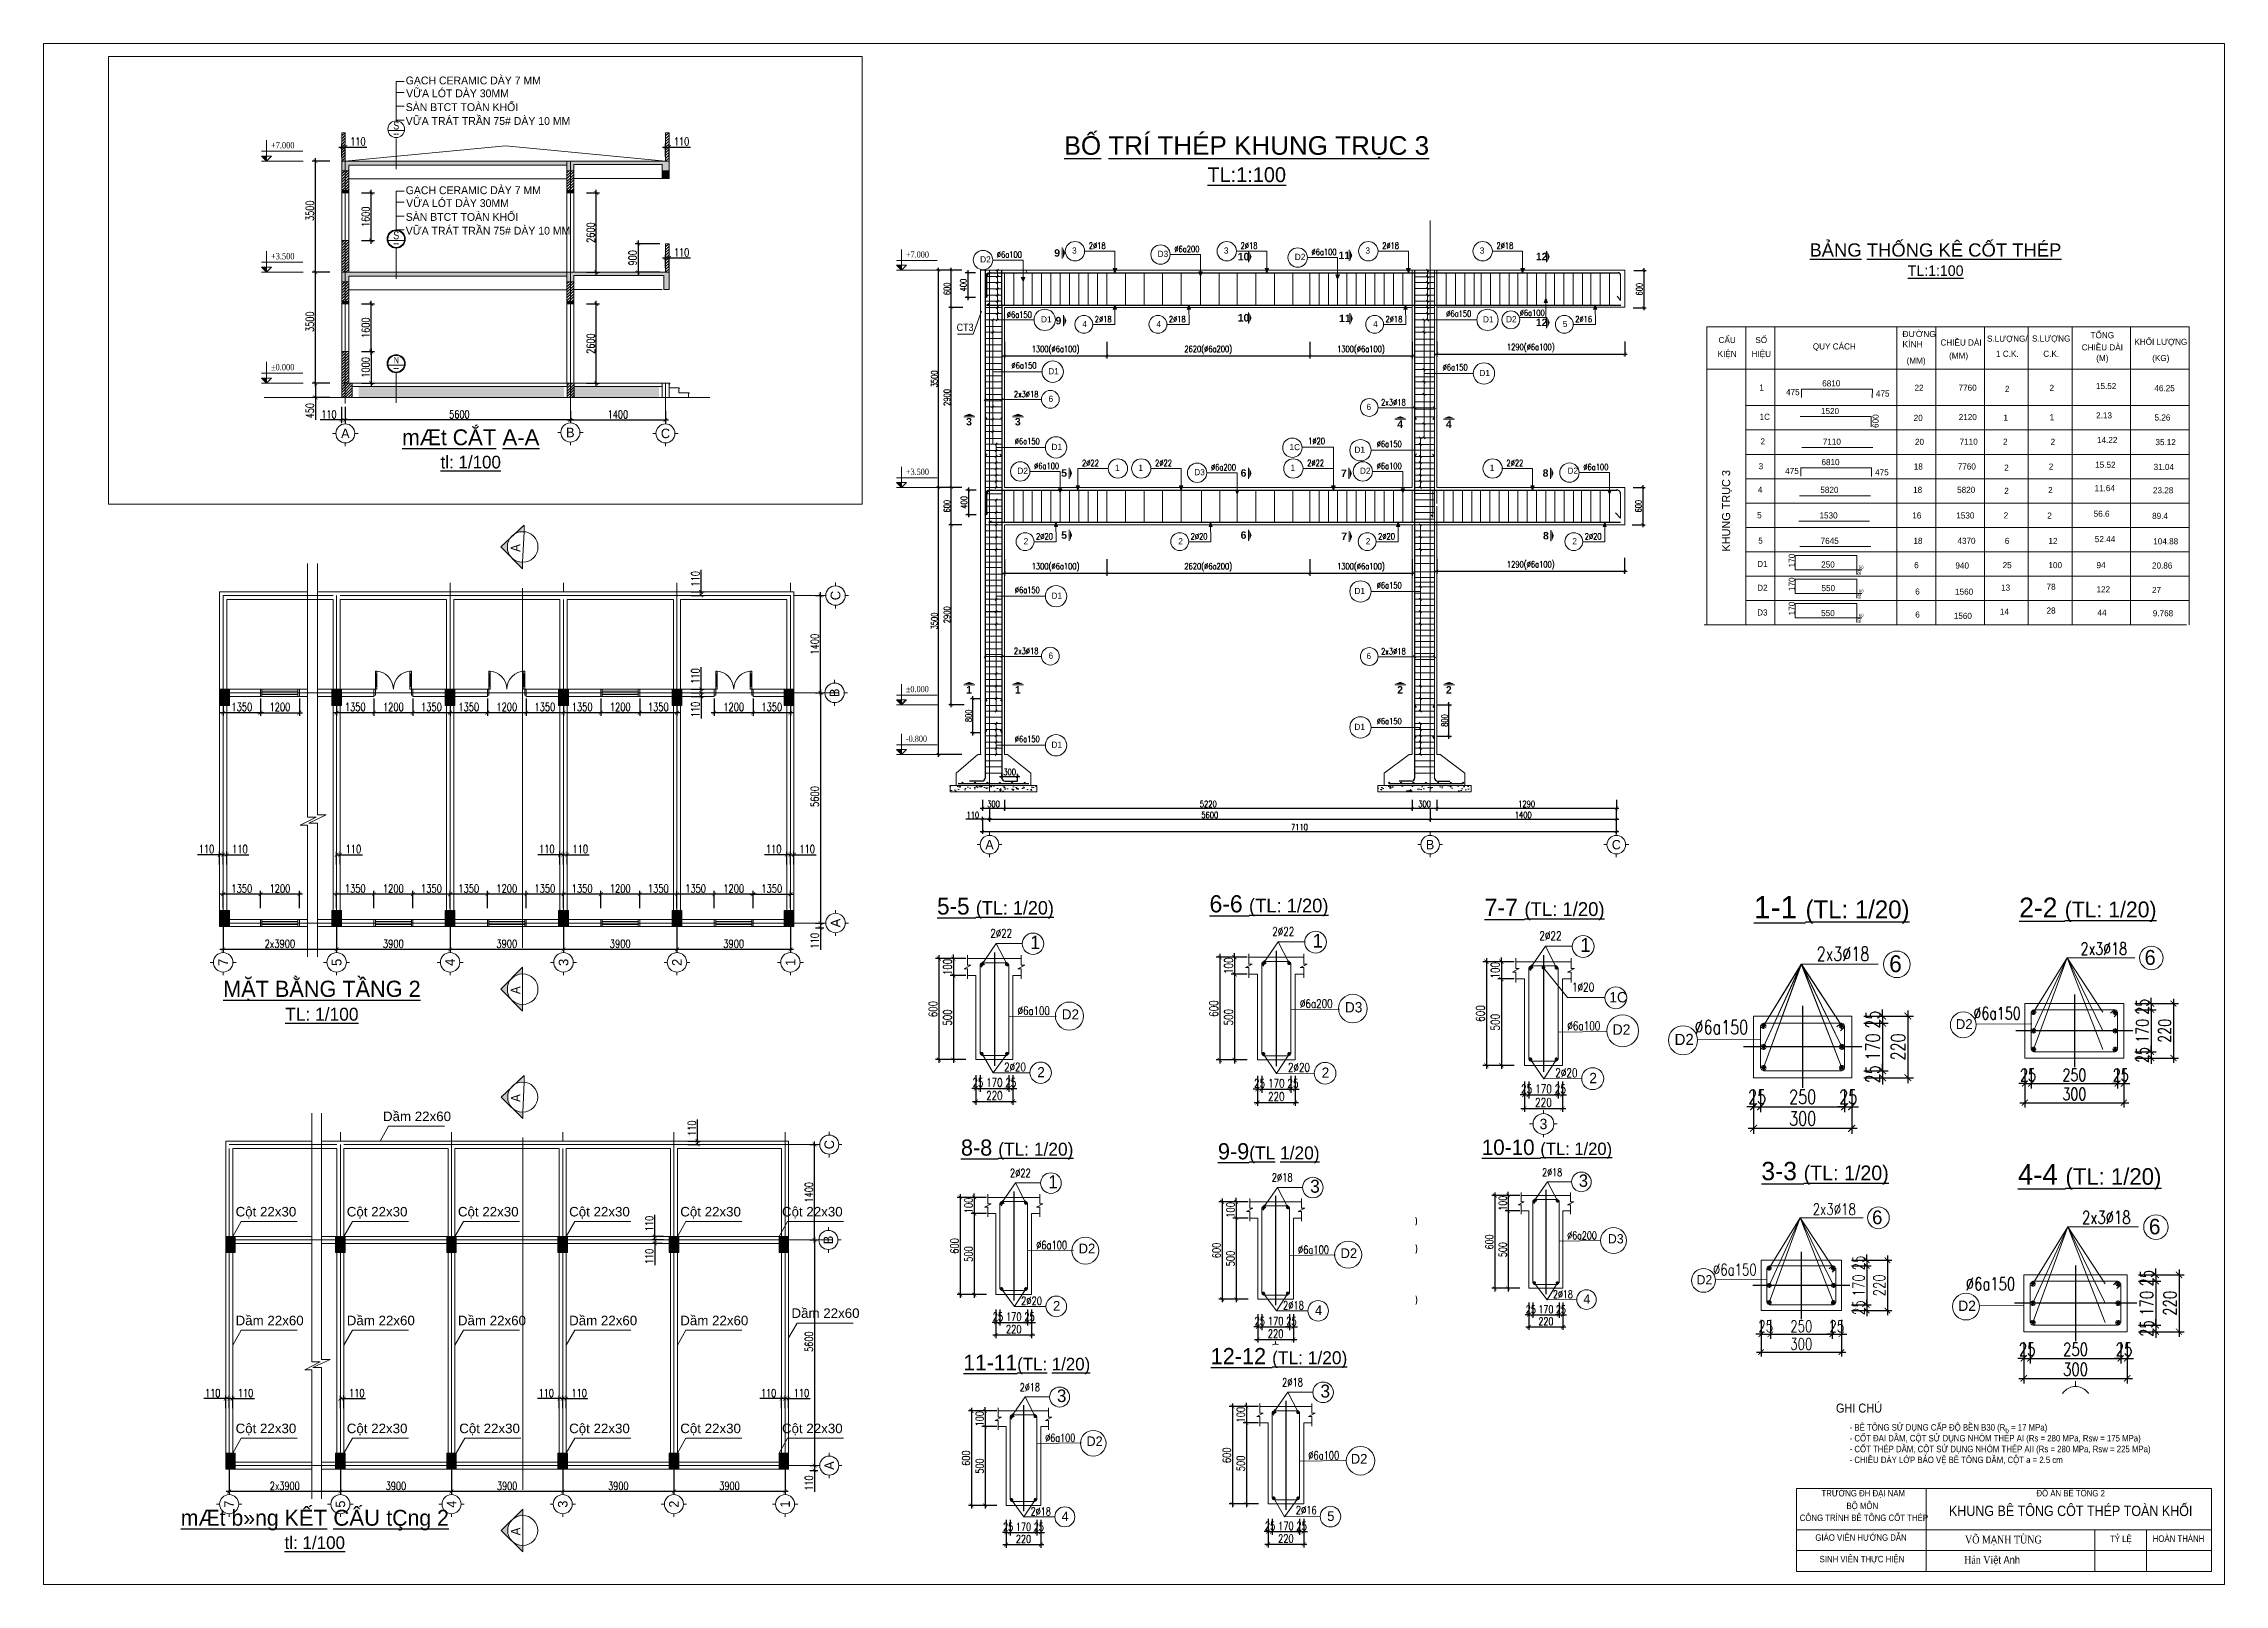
# Paper-space layout 'Layout1' of a CAD drawing. Header units: millimetres. Extents: x 15 to 856, y 10 to 604.
# The model-space entities are those that its viewports show. They can reach past a viewport. Long polylines and large blocks are cut down to what shows.
import ezdxf
from ezdxf.enums import TextEntityAlignment as Align

# ---------------------------------------------------------------- set-up
doc = ezdxf.new("R2010")
doc.units = ezdxf.units.MM
doc.header["$MEASUREMENT"] = 0
doc.linetypes.add('CENTER', pattern=[50.8, 31.75, -6.35, 6.35, -6.35])
doc.linetypes.add('CENTER2', pattern=[1.125, 0.75, -0.125, 0.125, -0.125])
doc.layers.get('0').update_dxf_attribs({"lineweight": 20})
for name, color, linetype, lineweight in [('2', 2, 'Continuous', 20), ('7', 7, 'Continuous', 20), ('8', 8, 'Continuous', 13), ('bao', 4, 'Continuous', 20), ('cot', 9, 'Continuous', 15), ('CUA', 115, 'Continuous', 15), ('Dim', 8, 'Continuous', 15), ('hatch', 8, 'Continuous', 13), ('NETMANH', 150, 'Continuous', 15), ('THEP', 3, 'Continuous', 18), ('thepchu', 1, 'Continuous', 30), ('Truc', 8, 'CENTER', 9)]:
    doc.layers.add(name, color=color, linetype=linetype, lineweight=lineweight)
doc.layers.add('TEXT', color=3, linetype='Continuous')
doc.layers.add('TRUCDX', color=9, linetype='CENTER2')
doc.layers.get('2').off()
doc.styles.add('.VnAvantH', font='', dxfattribs={"width": 0.9})
doc.styles.add('.VnHelvetlnsH', font='')
doc.styles.add('ARIAL', font='')
doc.styles.add('ROMANS', font='romans.shx', dxfattribs={"width": 0.75, "bigfont": 'vns.shx'})
doc.styles.add('romans.shx', font='romans.shx', dxfattribs={"width": 0.75, "bigfont": 'vns.shx'})
doc.styles.add('STYLE_NTD', font='', dxfattribs={"width": 0.85, "oblique": 10})
doc.styles.add('VNAVANTH', font='')
doc.styles.add('VNTIMEH', font='vntimeh.shx', dxfattribs={"width": 0.85, "bigfont": 'vns.shx'})
doc.styles.add('vntimeh.shx', font='vntimeh.shx', dxfattribs={"width": 0.75})
doc.styles.get('.VnAvantH').set_extended_font_data('.VnAvantH')
doc.styles.get('.VnHelvetlnsH').set_extended_font_data('.VnHelvetInsH', bold=True)
doc.styles.get('ARIAL').set_extended_font_data('.VnArial')
doc.styles.get('STYLE_NTD').set_extended_font_data('.VnAvantH')
doc.styles.get('VNAVANTH').set_extended_font_data('.VnAvantH')
doc.dimstyles.new('1-100', dxfattribs={"dimscale": 100, "dimtxt": 2.5, "dimasz": 1.2, "dimexe": 1, "dimexo": 0, "dimgap": 0.5, "dimtad": 1, "dimdec": 0, "dimzin": 0, "dimdsep": 46, "dimtxsty": 'romans.shx', "dimblk": 'ARCHTICK', "dimcen": 0.09, "dimdle": 1, "dimclrd": 8, "dimclre": 8, "dimclrt": 3, "dimadec": 0, "dimazin": 0, "dimtfac": 1, "dimtdec": 0, "dimtix": 1, "dimtmove": 0, "dimatfit": 3, "dimfxl": 1, "dimtolj": 1, "dimtzin": 0, "dimarcsym": 0})
doc.dimstyles.new('1-20', dxfattribs={"dimscale": 20, "dimtxt": 2.5, "dimasz": 1.2, "dimexe": 1, "dimexo": 0, "dimgap": 0.5, "dimtad": 1, "dimdec": 0, "dimzin": 0, "dimdsep": 46, "dimtxsty": 'romans.shx', "dimblk": 'ARCHTICK', "dimcen": 0.09, "dimdle": 1, "dimclrd": 8, "dimclre": 8, "dimclrt": 3, "dimadec": 0, "dimazin": 0, "dimtfac": 1, "dimtdec": 0, "dimtix": 1, "dimtmove": 0, "dimatfit": 3, "dimfxl": 1, "dimtolj": 1, "dimtzin": 0, "dimarcsym": 0})
doc.dimstyles.new('1-40', dxfattribs={"dimscale": 40, "dimtxt": 2.5, "dimasz": 1.2, "dimexe": 1, "dimexo": 0, "dimgap": 0.5, "dimtad": 1, "dimdec": 0, "dimzin": 0, "dimdsep": 46, "dimtxsty": 'romans.shx', "dimblk": 'ARCHTICK', "dimcen": 0.09, "dimdle": 1, "dimclrd": 8, "dimclre": 8, "dimclrt": 3, "dimadec": 0, "dimazin": 0, "dimtfac": 1, "dimtdec": 0, "dimtix": 1, "dimtmove": 0, "dimatfit": 3, "dimfxl": 1, "dimtolj": 1, "dimtzin": 0, "dimarcsym": 0})
pattern_1 = [(50, (0, 0), (215.17805, -18.82564), [22.5, -247.5]), (355, (0, 0), (-41.6254, 225.6576), [18, -198]), (100.4514, (17.93, -1.57), (173.5528, 206.8319), [19.122, -210.3426]), (46.1842, (0, 60), (320.1723, -49.6557), [33.75, -371.25]), (96.6356, (26.68, 55.86), (280.3988, 292.2354), [28.683, -315.514]), (351.1842, (0, 60), (280.3986, 292.2356), [27, -297]), (21, (30, 45), (179.0721, -120.7857), [22.5, -247.5]), (326, (30, 45), (72.9946, 217.545), [18, -198]), (71.4514, (44.92, 34.93), (252.0668, 96.7591), [19.122, -210.3426]), (37.5, (0, 0), (3.64796, 99.86816), [0, -195.6, 0, -201, 0, -198.75]), (7.5, (0, 0), (78.92086, 118.3235), [0, -114.6, 0, -191.1, 0, -75.75]), (327.5, (-66.9, 0), (160.14673, -6.76646), [0, -75, 0, -234, 0, -310.5]), (317.5, (-96.9, 0), (174.95585, 30.0315), [0, -97.5, 0, -155.4, 0, -220.5])]

psp = doc.layouts.get("Layout1")

# ---------------------------------------------------------------- texts
at = {"layer": 'TEXT', "style": '.VnAvantH'}
for s, insert, char_height, width, attachment_point in [('ghi chó', (705.72, 79.4), 3.5, 39.3906, 1), ('\\A1;- bª t«ng sö dông cÊp ®é bÒn B30 (R{\\f.VnAvant|b0|i0|c0|p34;\\H0.7x;\\S^ b;\\H1.429x; = 17\\f.VnAvantH|b0|i0|c0|p34; MP\\f.VnAvant|b0|i0|c0|p34;a\\f.VnAvantH|b0|i0|c0|p34;)\\P- Cèt ®ai dÇm, cét sö dông nhãm thÐp Ai (}R{\\f.VnAvant|b0|i0|c0|p34;s = 280} MP{\\f.VnAvant|b0|i0|c0|p34;a, }R{\\f.VnAvant|b0|i0|c0|p34;sw = 175} MP{\\f.VnAvant|b0|i0|c0|p34;a)\\P}- Cèt thÐp dÇm, cét sö dông nhãm thÐp Aii ({\\H0.9997x;R\\f.VnAvant|b0|i0|c0|p34;s = 280\\f.VnAvantH|b0|i0|c0|p34; MP\\f.VnAvant|b0|i0|c0|p34;a, \\f.VnAvantH|b0|i0|c0|p34;\\H0.9997x;R\\f.VnAvant|b0|i0|c0|p34;sw = 225\\f.VnAvantH|b0|i0|c0|p34; MP\\f.VnAvant|b0|i0|c0|p34;a)\\P\\f.VnAvantH|b0|i0|c0|p34;- chiÒu dµy líp b¶o vÖ bª t«ng dÇm, cét \\f.VnAvant|b0|i0|c0|p34;a = 2.5 cm}', (710.99, 71.48), 2.5, 125.7332, 1), ('tr\xadêng ®h ®¹i nam', (716.24, 46.1), 2.5, 39.3906, 2), ('®å ¸n bª t«ng 2', (796.24, 46.1), 2.5, 39.3906, 2), ('c«ng tr×nh bª t«ng cèt thÐp', (691.75, 36.62), 2.5, 49.8804, 1), ('bé m«n', (715.89, 41.24), 2.5, 39.3906, 2), ('khung bª t«ng c«t thÐp toµn khèi', (796.24, 40.04), 4, 137.8138, 2), ('gi¸o viªn h\xadíng dÉn', (715.4, 29), 2.5, 39.3906, 2), ('tû lÖ', (815.59, 28.49), 2.5, 20.8504, 2), ('hoµn thµnh', (837.83, 28.59), 2.5, 20.8504, 2), ('sinh viªn thùc hiÖn', (715.74, 20.69), 2.5, 39.3906, 2)]:
    psp.add_mtext(s, dxfattribs=dict(at, insert=insert, char_height=char_height, width=width, attachment_point=attachment_point))
at = {"layer": 'THEP', "char_height": 3, "attachment_point": 1, "style": 'VNTIMEH'}
for s, insert in [('VÕ M{\\fArial|b0|i0|c0|p34;Ạ}NH TÙNG ', (755.51, 28.46)), ('Hán Vi{\\fArial|b0|i0|c0|p34;ệt Anh} ', (755.16, 20.64))]:
    psp.add_mtext_dynamic_manual_height_columns(s, width=1500.3733, gutter_width=500, heights=[0], dxfattribs=dict(at, insert=insert))

msp = doc.modelspace()

# ---------------------------------------------------------------- texts
at = {"layer": 'TEXT', "style": 'VNAVANTH'}
for s, p in [('tæng', (-39550, 40705)), ('cÊu', (-58030, 40465)), ('sè', (-56350, 40465)), ('S.l\xadîng/', (-44230, 40465)), ('S.l\xadîng', (-42070, 40465)), ('khèi l\xadîng', (-36670, 40345)), ('chiÒu dµi', (-46510, 40345)), ('quy c¸ch', (-52753.3, 40105)), ('chiÒu dµi', (-39550, 40105)), ('kiÖn', (-58030, 39745)), ('hiÖu', (-56350, 39745)), ('1 c.k.', (-44230, 39745)), ('c.k.', (-42070, 39745))]:
    msp.add_text(s, height=300, dxfattribs=at).set_placement(p, align=Align.MIDDLE)
for s, p in [('(mm)', (-46630, 39505)), ('(m)', (-39550, 39385)), ('(Kg)', (-36670, 39385)), ('(mm)', (-48721.3, 39259.1))]:
    msp.add_text(s, height=300, dxfattribs=at).set_placement(p, align=Align.CENTER)
msp.add_text('khung trôc 3', height=400, rotation=90, dxfattribs=at).set_placement((-58042.5, 32014), align=Align.MIDDLE)
for s, p in [('g¹ch ceramic dµy 7 mm', (16481, 6998.8)), ('v÷a lãt dµy 30mm', (16492.7, 6592.8)), ('sµn BTCT toµn khèi', (16481, 6157.4)), ('v÷a tr¸t trÇn 75# dµy 10 MM', (16481, 5722)), ('g¹ch ceramic dµy 7 mm', (16481, 3536.4)), ('v÷a lãt dµy 30mm', (16492.7, 3130.5)), ('sµn BTCT toµn khèi', (16481, 2695.1)), ('v÷a tr¸t trÇn 75# dµy 10 MM', (16481, 2259.6))]:
    msp.add_text(s, height=247.5, dxfattribs=at).set_placement(p)
at = {"layer": 'TEXT', "char_height": 300, "width": 1108, "attachment_point": 1, "rotation": 90, "style": '.VnAvantH'}
for insert in [(50099.7, 76142.2), (22979.9, 75954.2), (50099.7, 62503.2), (22979.9, 62315.1)]:
    msp.add_mtext('A', dxfattribs=dict(at, insert=insert))
at = {"layer": 'TEXT'}
for s, insert, char_height, width, attachment_point, style in [('{\\LmÆt b»ng K\\fArial|b0|i0|c0|p34;ẾT CẤU \\f.VnAvantH|b0|i0|c0|p34;tÇng 2\\P\\H0.8x;tl: 1/100}', (43927.4, 63304.1), 500, 18279, 2, 'VNAVANTH'), ('{\\LmÆt b»ng tÇng 2\\P\\H0.8x;tl: 1/100}', (17157.7, 62729.2), 500, 18279, 2, 'VNAVANTH'), ('{\\LB\\fArial|b0|i0|c0|p34;ẢNG THỐNG KÊ CỐT THÉP\\P\\f.VnAvantH|b0|i0|c0|p34;\\H0.8x;TL:1:100}', (-47761.7, 45182.1), 650, 18279, 2, 'VNAVANTH'), ('{\\L8-8 \\H0.8x;(tl: 1/20)}', (-14816.5, 42532.7), 100, 3655.8, 2, 'VNAVANTH'), ('{\\L6-6 \\H0.8x;(tl: 1/20)}', (-13681, 42537.2), 100, 3655.8, 2, 'VNAVANTH'), ('{\\L7-7 \\H0.8x;(tl: 1/20)}', (-12379, 42415.5), 100, 3655.8, 8, 'VNAVANTH'), ('{\\L9-9\\H0.8x;(tl 1/20)}', (-13681, 40466.7), 100, 3655.8, 2, 'VNAVANTH'), ('{\\L10-10 \\H0.8x;(tl: 1/20)}', (-12379, 38467.7), 100, 3655.8, 2, 'VNAVANTH'), ('{\\LB\\fArial|b0|i0|c0|p34;Ố TRÍ THÉP KHUNG TRỤC 3 \\P\\f.VnAvantH|b0|i0|c0|p34;\\H0.8x;TL:1:100}', (-24815.1, 36545.7), 300, 18279, 2, 'VNAVANTH'), ('{\\L12-12 \\H0.8x;(tl: 1/20)}', (-13681, 36512.2), 100, 3655.8, 2, 'VNAVANTH'), ('{\\L5-5 \\H0.8x;(tl: 1/20)}', (-12379, 36512.2), 100, 3655.8, 2, 'VNAVANTH'), ('{\\L11-11\\H0.8x;(tl: 1/20)}', (-14816.5, 36507.7), 100, 3655.8, 2, 'VNAVANTH'), ('ct3', (-29352.8, 33526.4), 120, 9139.5, 2, '.VnAvantH'), ('{\\L1-1 \\H0.8x;(tl: 1/20)}', (-28862.5, 16510.5), 80, 3655.8, 2, 'VNAVANTH'), ('{\\L2-2 \\H0.8x;(tl: 1/20)}', (-27689.5, 16510.5), 80, 3655.8, 2, 'VNAVANTH'), ('{\\L3-3 \\H0.8x;(tl: 1/20)}', (-28862.5, 15100), 80, 3655.8, 2, 'VNAVANTH'), ('{\\L4-4 \\H0.8x;(tl: 1/20)}', (-27689.5, 15100), 80, 3655.8, 2, 'VNAVANTH'), ('{\\LmÆt C\\fArial|b0|i0|c0|p34;ẮT A-A\\f.VnAvantH|b0|i0|c0|p34;\\P\\H0.8x;tl: 1/100}', (18532, -3882), 500, 18279, 2, 'VNAVANTH')]:
    msp.add_mtext(s, dxfattribs=dict(at, insert=insert, char_height=char_height, width=width, attachment_point=attachment_point, style=style))
for tag, text, height, style, width, p in [('S', '?', 250, 'STYLE_NTD', 0.85, (16182, 5575.2)), ('--', 'KT00', 85, 'ROMANS', 0.8, (16178.9, 5397.4)), ('S', '?', 250, 'STYLE_NTD', 0.85, (16182, 2112.8)), ('--', 'KT00', 85, 'ROMANS', 0.8, (16178.9, 1935)), ('N', '?', 200, 'STYLE_NTD', 0.85, (16182.1, -1794.9)), ('--', 'KT00', 85, 'ROMANS', 0.8, (16178.9, -1998.9))]:
    msp.add_attdef(tag, text=text, height=height, dxfattribs=dict(at, style=style, width=width)).set_placement(p, align=Align.CENTER)
at = {"layer": 'THEP'}
for s, width, insert, char_height, attachment_point, style in [('D{\\fArial|b0|i0|c0|p34;ầm 22x60}', 2389.748, (46073.3, 75836.8), 300, 1, 'ARIAL'), ('C{\\fArial|b0|i0|c0|p34;ộ}t 22x30', 1930.07, (41434.1, 72836.8), 300, 1, 'ARIAL'), ('C{\\fArial|b0|i0|c0|p34;ộ}t 22x30', 1930.07, (44934.1, 72836.8), 300, 1, 'ARIAL'), ('C{\\fArial|b0|i0|c0|p34;ộ}t 22x30', 1930.07, (48432.8, 72836.8), 300, 1, 'ARIAL'), ('C{\\fArial|b0|i0|c0|p34;ộ}t 22x30', 1930.07, (51934.1, 72836.8), 300, 1, 'ARIAL'), ('C{\\fArial|b0|i0|c0|p34;ộ}t 22x30', 1930.07, (55432.3, 72836.8), 300, 1, 'ARIAL'), ('C{\\fArial|b0|i0|c0|p34;ộ}t 22x30', 1930.07, (58634.1, 72836.8), 300, 1, 'ARIAL'), ('D{\\fArial|b0|i0|c0|p34;ầm} 22x60', 2186.748, (58934.1, 69643.3), 300, 1, 'ARIAL'), ('D{\\fArial|b0|i0|c0|p34;ầm} 22x60', 2156.748, (41434.1, 69412.8), 300, 1, 'ARIAL'), ('D{\\fArial|b0|i0|c0|p34;ầm} 22x60', 2156.748, (44934.1, 69412.8), 300, 1, 'ARIAL'), ('D{\\fArial|b0|i0|c0|p34;ầm} 22x60', 2156.748, (48432.8, 69412.8), 300, 1, 'ARIAL'), ('D{\\fArial|b0|i0|c0|p34;ầm} 22x60', 2156.748, (51934.1, 69412.8), 300, 1, 'ARIAL'), ('D{\\fArial|b0|i0|c0|p34;ầm} 22x60', 2156.748, (55432.3, 69412.8), 300, 1, 'ARIAL'), ('C{\\fArial|b0|i0|c0|p34;ộ}t 22x30', 1930.07, (41434.1, 66016.8), 300, 1, 'ARIAL'), ('C{\\fArial|b0|i0|c0|p34;ộ}t 22x30', 1930.07, (44934.1, 66016.8), 300, 1, 'ARIAL'), ('C{\\fArial|b0|i0|c0|p34;ộ}t 22x30', 1930.07, (48474.1, 66016.8), 300, 1, 'ARIAL'), ('C{\\fArial|b0|i0|c0|p34;ộ}t 22x30', 1930.07, (51934.1, 66016.8), 300, 1, 'ARIAL'), ('C{\\fArial|b0|i0|c0|p34;ộ}t 22x30', 1930.07, (55432.3, 66016.8), 300, 1, 'ARIAL'), ('C{\\fArial|b0|i0|c0|p34;ộ}t 22x30', 1930.07, (58634.1, 66016.8), 300, 1, 'ARIAL'), ('2Ø22', 287, (-14861.1, 42350.7), 50, 1, 'ROMANS'), ('2Ø22', 287, (-13662.1, 42350.7), 50, 1, 'ROMANS'), ('2Ø22', 287, (-12409.1, 42350.7), 50, 1, 'ROMANS'), ('1', 73.5, (-14624.6, 42311.5), 80, 1, 'VNAVANTH'), ('1', 73.5, (-13425.6, 42311.5), 80, 1, 'VNAVANTH'), ('1', 73.5, (-12172.6, 42311.5), 80, 1, 'VNAVANTH'), ('1Ø20', 287, (-12220.1, 42053.7), 50, 1, 'ROMANS'), ('1C', 73.5, (-12004.8, 41999.9), 60, 1, 'VNAVANTH'), ('Ø6a100', 287, (-14699.5, 41906.5), 50, 1, 'ROMANS'), ('D2', 101.781, (-14437.1, 41890.2), 60, 1, 'VNAVANTH'), ('Ø6a200', 287, (-13500.5, 41929.5), 50, 1, 'ROMANS'), ('D3', 101.781, (-13238.1, 41913.2), 60, 1, 'VNAVANTH'), ('Ø6a100', 287, (-12247.5, 41829.5), 50, 1, 'ROMANS'), ('D2', 101.781, (-11985.1, 41813.2), 60, 1, 'VNAVANTH'), ('2Ø20', 287, (-14791.8, 41562), 50, 1, 'ROMANS'), ('2', 101.781, (-14595.1, 41536.4), 60, 1, 'VNAVANTH'), ('2Ø20', 287, (-13570.3, 41557), 50, 1, 'ROMANS'), ('2', 101.781, (-13373.6, 41531.4), 60, 1, 'VNAVANTH'), ('2Ø20', 287, (-12317.3, 41558), 50, 1, 'ROMANS'), ('2', 101.781, (-12120.6, 41532.4), 60, 1, 'VNAVANTH'), ('{\\fArial|b0|i0|c0|p34;ĐƯỜNG KÍNH }', 910.5, (-49397, 40870.2), 300, 1, 'VNAVANTH'), ('2Ø18', 287, (-13662.1, 40280.2), 50, 1, 'ROMANS'), ('3', 73.5, (-13425.6, 40241), 80, 1, 'VNAVANTH'), ('Ø6a100', 287, (-13500.5, 39834.5), 50, 1, 'ROMANS'), ('D2', 101.781, (-13238.1, 39818.2), 60, 1, 'VNAVANTH'), ('2Ø18', 287, (-13592.8, 39491.5), 50, 1, 'ROMANS'), ('4', 101.781, (-13396.1, 39465.9), 60, 1, 'VNAVANTH'), ('6810', 910.5, (-53349, 38438.8), 300, 1, 'VNAVANTH'), ('15.52', 910.5, (-39865.5, 38307.5), 300, 1, 'VNAVANTH'), ('1', 910.5, (-56443.5, 38236.3), 300, 1, 'VNAVANTH'), ('22', 910.5, (-48802.5, 38223.1), 300, 1, 'VNAVANTH'), ('7760', 910.5, (-46633.5, 38223.1), 300, 1, 'VNAVANTH'), ('2Ø18', 287, (-12409.1, 38281.2), 50, 1, 'ROMANS'), ('3', 73.5, (-12172.6, 38242), 80, 1, 'VNAVANTH'), ('2', 910.5, (-44347.8, 38165.9), 300, 1, 'VNAVANTH'), ('2', 910.5, (-42151.5, 38216.4), 300, 1, 'VNAVANTH'), ('46.25', 910.5, (-36987.6, 38202.4), 300, 1, 'VNAVANTH'), ('475', 910.5, (-55132.4, 38006.4), 300, 1, 'VNAVANTH'), ('475', 910.5, (-50703.4, 37939.4), 300, 1, 'VNAVANTH'), ('Ø6a200', 287, (-12247.5, 37872.5), 50, 1, 'ROMANS'), ('D3', 101.781, (-11985.1, 37856.2), 60, 1, 'VNAVANTH'), ('2Ø18', 287, (-12339.8, 37492.5), 50, 1, 'ROMANS'), ('4', 101.781, (-12143.1, 37466.9), 60, 1, 'VNAVANTH'), ('1520', 910.5, (-53410.6, 37076.8), 300, 1, 'VNAVANTH'), ('2.13', 910.5, (-39856.5, 36863.1), 300, 1, 'VNAVANTH'), ('1C', 910.5, (-56434.5, 36791.9), 300, 1, 'VNAVANTH'), ('20', 910.5, (-48844.2, 36740.5), 300, 1, 'VNAVANTH'), ('2120', 910.5, (-46624.5, 36778.7), 300, 1, 'VNAVANTH'), ('1', 910.5, (-44423.6, 36749.1), 300, 1, 'VNAVANTH'), ('1', 910.5, (-42142.5, 36772), 300, 1, 'VNAVANTH'), ('5.26', 910.5, (-36978.6, 36758), 300, 1, 'VNAVANTH'), ('2Ø18', 287, (-14861.1, 36325.7), 50, 1, 'ROMANS'), ('3', 73.5, (-14624.6, 36286.5), 80, 1, 'VNAVANTH'), ('2Ø18', 287, (-13662.1, 36325.7), 50, 1, 'ROMANS'), ('3', 73.5, (-13425.6, 36286.5), 80, 1, 'VNAVANTH'), ('2Ø22', 287, (-12409.1, 36325.7), 50, 1, 'ROMANS'), ('1', 73.5, (-12172.6, 36286.5), 80, 1, 'VNAVANTH'), ('Ø6a100', 287, (-14699.5, 36004.5), 50, 1, 'ROMANS'), ('D2', 101.781, (-14437.1, 35988.2), 60, 1, 'VNAVANTH'), ('Ø6a100', 287, (-13500.5, 35875), 50, 1, 'ROMANS'), ('D2', 101.781, (-13238.1, 35858.6), 60, 1, 'VNAVANTH'), ('Ø6a100', 287, (-12247.5, 35865.5), 50, 1, 'ROMANS'), ('D2', 101.781, (-11985.1, 35849.2), 60, 1, 'VNAVANTH'), ('14.22', 910.5, (-39812.5, 35651.6), 300, 1, 'VNAVANTH'), ('2', 910.5, (-56390.5, 35580.4), 300, 1, 'VNAVANTH'), ('7110', 910.5, (-53319.5, 35567.2), 300, 1, 'VNAVANTH'), ('20', 910.5, (-48781.1, 35557.6), 300, 1, 'VNAVANTH'), ('7110', 910.5, (-46580.5, 35567.2), 300, 1, 'VNAVANTH'), ('2', 910.5, (-44444.6, 35567.2), 300, 1, 'VNAVANTH'), ('2', 910.5, (-42098.5, 35560.5), 300, 1, 'VNAVANTH'), ('35.12', 910.5, (-36934.6, 35546.5), 300, 1, 'VNAVANTH'), ('2Ø18', 287, (-14791.8, 35537), 50, 1, 'ROMANS'), ('4', 101.781, (-14595.1, 35511.4), 60, 1, 'VNAVANTH'), ('2Ø16', 287, (-13577.1, 35537.1), 50, 1, 'ROMANS'), ('5', 101.781, (-13383.6, 35505.6), 60, 1, 'VNAVANTH'), ('2Ø20', 287, (-12327.3, 35531.2), 50, 1, 'ROMANS'), ('2', 101.781, (-12130.6, 35505.6), 60, 1, 'VNAVANTH'), ('2Ø18', 287, (-27359, 34831.5), 100, 1, 'ROMANS'), ('2Ø18', 287, (-24913, 34831.5), 100, 1, 'ROMANS'), ('2Ø18', 287, (-22632, 34831.5), 100, 1, 'ROMANS'), ('2Ø18', 287, (-20789.9, 34831.5), 100, 1, 'ROMANS'), ('3', 158.5, (-27628.5, 34753.5), 100, 1, 'VNAVANTH'), ('Ø6a200', 287, (-25981, 34777.5), 100, 1, 'ROMANS'), ('3', 158.5, (-25182.5, 34753.5), 100, 1, 'VNAVANTH'), ('Ø6a100', 287, (-23771, 34729), 100, 1, 'ROMANS'), ('3', 158.5, (-22901.5, 34753.5), 100, 1, 'VNAVANTH'), ('3', 158.5, (-21059.4, 34753.5), 100, 1, 'VNAVANTH'), ('Ø6a100', 287, (-28841, 34689), 100, 1, 'ROMANS'), ('D3', 158.5, (-26250.5, 34699.5), 100, 1, 'VNAVANTH'), ('D2', 158.5, (-24040.5, 34651), 100, 1, 'VNAVANTH'), ('6810', 910.5, (-53386.3, 34560.8), 300, 1, 'VNAVANTH'), ('D2', 158.5, (-29110.5, 34611), 100, 1, 'VNAVANTH'), ('15.52', 910.5, (-39902.8, 34429.6), 300, 1, 'VNAVANTH'), ('3', 910.5, (-56480.8, 34358.4), 300, 1, 'VNAVANTH'), ('18', 910.5, (-48839.8, 34345.2), 300, 1, 'VNAVANTH'), ('7760', 910.5, (-46670.8, 34345.2), 300, 1, 'VNAVANTH'), ('2', 910.5, (-42188.8, 34338.5), 300, 1, 'VNAVANTH'), ('2', 910.5, (-44385.1, 34288), 300, 1, 'VNAVANTH'), ('31.04', 910.5, (-37024.9, 34324.5), 300, 1, 'VNAVANTH'), ('475', 910.5, (-55169.7, 34128.5), 300, 1, 'VNAVANTH'), ('475', 910.5, (-50740.7, 34061.5), 300, 1, 'VNAVANTH'), ('Ø6a150', 287, (-28680.2, 33721.3), 100, 1, 'ROMANS'), ('Ø6a150', 287, (-21600, 33737), 100, 1, 'ROMANS'), ('Ø6a100', 287, (-20415.9, 33749.9), 100, 1, 'ROMANS'), ('D1', 158.5, (-28129.1, 33644.9), 100, 1, 'VNAVANTH'), ('2Ø18', 287, (-27263.5, 33648), 100, 1, 'ROMANS'), ('2Ø18', 287, (-26069.5, 33648), 100, 1, 'ROMANS'), ('2Ø18', 287, (-22577.9, 33648), 100, 1, 'ROMANS'), ('D1', 158.5, (-21008.1, 33644.9), 100, 1, 'VNAVANTH'), ('D2', 158.5, (-20636.6, 33648.4), 100, 1, 'VNAVANTH'), ('2Ø16', 287, (-19521.5, 33648), 100, 1, 'ROMANS'), ('4', 158.5, (-27463.2, 33570.8), 100, 1, 'VNAVANTH'), ('4', 158.5, (-26269.2, 33570.8), 100, 1, 'VNAVANTH'), ('4', 158.5, (-22777.6, 33570.8), 100, 1, 'VNAVANTH'), ('5', 158.5, (-19721.2, 33570.8), 100, 1, 'VNAVANTH'), ('11.64', 910.5, (-39935, 33279.1), 300, 1, 'VNAVANTH'), ('4', 910.5, (-56513, 33207.9), 300, 1, 'VNAVANTH'), ('5820', 910.5, (-53442, 33194.7), 300, 1, 'VNAVANTH'), ('18', 910.5, (-48872, 33194.7), 300, 1, 'VNAVANTH'), ('5820', 910.5, (-46703, 33194.7), 300, 1, 'VNAVANTH'), ('2', 910.5, (-42221, 33188), 300, 1, 'VNAVANTH'), ('23.28', 910.5, (-37057.1, 33174), 300, 1, 'VNAVANTH'), ('2', 910.5, (-44379.4, 33146.9), 300, 1, 'VNAVANTH'), ('Ø6a150', 287, (-28605.5, 32902.2), 100, 1, 'ROMANS'), ('Ø6a150', 287, (-21658, 32873), 100, 1, 'ROMANS'), ('D1', 158.5, (-28013.6, 32810.2), 100, 1, 'VNAVANTH'), ('D1', 158.5, (-21066.1, 32780.9), 100, 1, 'VNAVANTH'), ('2x3Ø18', 287, (-28567.1, 32439.6), 100, 1, 'ROMANS'), ('6', 158.5, (-28008.4, 32365.5), 100, 1, 'VNAVANTH'), ('2x3Ø18', 287, (-22251.9, 32308.7), 100, 3, 'ROMANS'), ('6', 158.5, (-22810.6, 32234.7), 100, 3, 'VNAVANTH'), ('56.6', 910.5, (-39975.8, 32019.1), 300, 1, 'VNAVANTH'), ('5', 910.5, (-56553.8, 31947.9), 300, 1, 'VNAVANTH'), ('1530', 910.5, (-53482.8, 31934.7), 300, 1, 'VNAVANTH'), ('16', 910.5, (-48912.8, 31934.7), 300, 1, 'VNAVANTH'), ('1530', 910.5, (-46743.8, 31934.7), 300, 1, 'VNAVANTH'), ('2', 910.5, (-44410.7, 31934.3), 300, 1, 'VNAVANTH'), ('2', 910.5, (-42261.8, 31928), 300, 1, 'VNAVANTH'), ('89.4', 910.5, (-37097.9, 31914), 300, 1, 'VNAVANTH'), ('1Ø20', 287, (-23824.5, 31684), 100, 1, 'ROMANS'), ('Ø6a150', 287, (-28552.5, 31682), 100, 1, 'ROMANS'), ('Ø6a150', 287, (-22316.5, 31637), 100, 3, 'ROMANS'), ('D1', 158.5, (-27960.6, 31589.9), 100, 1, 'VNAVANTH'), ('1C', 158.5, (-24125.8, 31588), 100, 1, 'VNAVANTH'), ('D1', 158.5, (-22908.4, 31544.9), 100, 3, 'VNAVANTH'), ('2Ø22', 287, (-27468.5, 31331.5), 100, 1, 'ROMANS'), ('2Ø22', 287, (-26291, 31331.5), 100, 1, 'ROMANS'), ('2Ø22', 287, (-23840.3, 31331.5), 100, 1, 'ROMANS'), ('2Ø22', 287, (-20630, 31331.5), 100, 1, 'ROMANS'), ('Ø6a100', 287, (-28241, 31284), 100, 1, 'ROMANS'), ('1', 158.5, (-26937.5, 31253.5), 100, 1, 'VNAVANTH'), ('1', 158.5, (-26560.5, 31253.5), 100, 1, 'VNAVANTH'), ('Ø6a200', 287, (-25391, 31262), 100, 1, 'ROMANS'), ('1', 158.5, (-24109.8, 31253.5), 100, 1, 'VNAVANTH'), ('Ø6a100', 287, (-22721, 31284), 100, 1, 'ROMANS'), ('1', 158.5, (-20899.5, 31253.5), 100, 1, 'VNAVANTH'), ('Ø6a100', 287, (-19391, 31265), 100, 1, 'ROMANS'), ('D2', 158.5, (-28510.5, 31206), 100, 1, 'VNAVANTH'), ('D3', 158.5, (-25660.5, 31184), 100, 1, 'VNAVANTH'), ('D2', 158.5, (-22990.5, 31206), 100, 1, 'VNAVANTH'), ('D2', 158.5, (-19645.6, 31207.6), 100, 1, 'VNAVANTH'), ('52.44', 910.5, (-39919.5, 30769.3), 300, 1, 'VNAVANTH'), ('5', 910.5, (-56497.5, 30698.1), 300, 1, 'VNAVANTH'), ('7645', 910.5, (-53426.5, 30684.9), 300, 1, 'VNAVANTH'), ('18', 910.5, (-48856.5, 30684.9), 300, 1, 'VNAVANTH'), ('4370', 910.5, (-46687.5, 30684.9), 300, 1, 'VNAVANTH'), ('6', 910.5, (-44354.4, 30684.6), 300, 1, 'VNAVANTH'), ('12', 910.5, (-42205.5, 30678.3), 300, 1, 'VNAVANTH'), ('104.88', 910.5, (-37041.6, 30664.2), 300, 1, 'VNAVANTH'), ('2Ø20', 287, (-28210, 30148), 100, 1, 'ROMANS'), ('2Ø20', 287, (-25718, 30148), 100, 1, 'ROMANS'), ('2Ø20', 287, (-22697, 30148), 100, 1, 'ROMANS'), ('2Ø20', 287, (-19368.5, 30148), 100, 1, 'ROMANS'), ('2', 158.5, (-28409.7, 30070.8), 100, 1, 'VNAVANTH'), ('2', 158.5, (-25917.7, 30070.8), 100, 1, 'VNAVANTH'), ('2', 158.5, (-22896.7, 30070.8), 100, 1, 'VNAVANTH'), ('2', 158.5, (-19568.2, 30070.8), 100, 1, 'VNAVANTH'), ('D1', 740, (-56552.7, 29545.1), 300, 1, 'VNAVANTH'), ('250', 910.5, (-53401.2, 29517.8), 300, 1, 'VNAVANTH'), ('6', 910.5, (-48819.7, 29488.5), 300, 1, 'VNAVANTH'), ('940', 910.5, (-46787.5, 29468.5), 300, 1, 'VNAVANTH'), ('25', 910.5, (-44462, 29488.5), 300, 1, 'VNAVANTH'), ('100', 910.5, (-42206.5, 29488.5), 300, 1, 'VNAVANTH'), ('94', 910.5, (-39838, 29488.5), 300, 1, 'VNAVANTH'), ('20.86', 910.5, (-37103.1, 29467.8), 300, 1, 'VNAVANTH'), ('Ø6a150', 287, (-22316.5, 29361.5), 100, 3, 'ROMANS'), ('50', 910.5, (-51546.2, 29305.2), 150, 1, 'VNAVANTH'), ('Ø6a150', 287, (-28552, 29285.5), 100, 1, 'ROMANS'), ('D1', 158.5, (-27960, 29193.4), 100, 1, 'VNAVANTH'), ('D1', 158.5, (-22908.4, 29269.4), 100, 3, 'VNAVANTH'), ('78', 910.5, (-42297.5, 28423.4), 300, 1, 'VNAVANTH'), ('D2', 740, (-56552.7, 28373.5), 300, 1, 'VNAVANTH'), ('550', 910.5, (-53385.6, 28356.7), 300, 1, 'VNAVANTH'), ('13', 910.5, (-44539, 28382.9), 300, 1, 'VNAVANTH'), ('122', 910.5, (-39838, 28298.9), 300, 1, 'VNAVANTH'), ('27', 910.5, (-37103.1, 28265.2), 300, 1, 'VNAVANTH'), ('2x3Ø18', 287, (-28567.1, 28303.2), 100, 1, 'ROMANS'), ('2x3Ø18', 287, (-22251.9, 28296.7), 100, 3, 'ROMANS'), ('6', 910.5, (-48767.6, 28190.5), 300, 1, 'VNAVANTH'), ('1560', 910.5, (-46805.5, 28181.5), 300, 1, 'VNAVANTH'), ('6', 158.5, (-28008.4, 28229.2), 100, 1, 'VNAVANTH'), ('6', 158.5, (-22810.6, 28222.7), 100, 3, 'VNAVANTH'), ('60', 910.5, (-51546.2, 28136.2), 150, 1, 'VNAVANTH'), ('28', 910.5, (-42297.5, 27252.4), 300, 1, 'VNAVANTH'), ('14', 910.5, (-44600, 27191.9), 300, 1, 'VNAVANTH'), ('Ø6a150', 287, (-22316.5, 27172.4), 100, 3, 'ROMANS'), ('D3', 740, (-56552.7, 27157.5), 300, 1, 'VNAVANTH'), ('550', 910.5, (-53401.2, 27126.7), 300, 1, 'VNAVANTH'), ('44', 910.5, (-39787.5, 27152.9), 300, 1, 'VNAVANTH'), ('9.768', 910.5, (-37065.1, 27119.7), 300, 1, 'VNAVANTH'), ('6', 910.5, (-48764.3, 27056.5), 300, 1, 'VNAVANTH'), ('D1', 158.5, (-22908.4, 27080.3), 100, 3, 'VNAVANTH'), ('60', 910.5, (-51546.2, 26941.2), 150, 1, 'VNAVANTH'), ('1560', 910.5, (-46867, 26989), 300, 1, 'VNAVANTH'), ('Ø6a150', 287, (-28552.5, 26885), 100, 1, 'ROMANS'), ('D1', 158.5, (-27960.6, 26792.9), 100, 1, 'VNAVANTH'), ('2x3Ø18', 287, (-28916.3, 16329), 50, 1, 'ROMANS'), ('6', 101.781, (-28657.2, 16298.6), 60, 1, 'VNAVANTH'), ('2x3Ø18', 287, (-27718.9, 16329), 50, 1, 'ROMANS'), ('6', 101.781, (-27459.9, 16298.6), 60, 1, 'VNAVANTH'), ('Ø6a150', 287, (-29352.1, 16067.4), 50, 1, 'ROMANS'), ('Ø6a150', 287, (-28152.3, 16068), 50, 1, 'ROMANS'), ('D2', 101.781, (-29423.4, 16018.4), 40, 1, 'VNAVANTH'), ('D2', 101.781, (-28223.6, 16019), 40, 1, 'VNAVANTH'), ('2x3Ø18', 287, (-28916.3, 14918.4), 50, 1, 'ROMANS'), ('6', 101.781, (-28657.2, 14888.1), 60, 1, 'VNAVANTH'), ('2x3Ø18', 287, (-27718.9, 14918.4), 50, 1, 'ROMANS'), ('6', 101.781, (-27459.9, 14888.1), 60, 1, 'VNAVANTH'), ('Ø6a150', 287, (-29351.8, 14655), 50, 1, 'ROMANS'), ('Ø6a150', 287, (-28168.7, 14661.4), 50, 1, 'ROMANS'), ('D2', 101.781, (-29423.1, 14606), 40, 1, 'VNAVANTH'), ('D2', 101.781, (-28198.1, 14571.5), 40, 1, 'VNAVANTH')]:
    msp.add_mtext_dynamic_manual_height_columns(s, width=width, gutter_width=500, heights=[0], dxfattribs=dict(at, insert=insert, char_height=char_height, attachment_point=attachment_point, style=style))
at = {"layer": 'THEP', "attachment_point": 1, "style": 'VNAVANTH'}
for s, insert, char_height, rotation in [('600', (-50873.5, 36092.6), 300, 89.78691), ('170', (-54997.4, 29231.9), 300, 90), ('50', (-51594.5, 28855), 150, 90), ('170', (-54997.4, 28062.9), 300, 90), ('60', (-51594.5, 27686), 150, 90), ('170', (-54997.4, 26867.9), 300, 90), ('60', (-51594.5, 26491), 150, 90)]:
    msp.add_mtext_dynamic_manual_height_columns(s, width=910.5, gutter_width=500, heights=[0], dxfattribs=dict(at, insert=insert, char_height=char_height, rotation=rotation))

# ---------------------------------------------------------------- blocks, each defined once
blk = doc.blocks.new('_ArchTick')
at = {"layer": 'Dim', "color": 0, "const_width": 0.15}
blk.add_lwpolyline([(-0.5, -0.5), (0.5, 0.5)], dxfattribs=at)
blk = doc.blocks.new('*D20')
at = {"layer": 'Defpoints', "color": 0, "transparency": 16777216}
for p in [(-28719.5, 29733), (-27069.5, 29733), (-27069.5, 29505.5)]:
    blk.add_point(p, dxfattribs=at)
at = {"layer": 'Dim', "color": 8, "lineweight": -2, "transparency": 16777216}
for p, q in [((-28719.5, 29733), (-28719.5, 29465.5)), ((-27069.5, 29733), (-27069.5, 29465.5)), ((-28759.5, 29505.5), (-27029.5, 29505.5))]:
    blk.add_line(p, q, dxfattribs=at)
at = {"layer": 'Dim', "color": 8, "lineweight": -2, "transparency": 16777216, "xscale": 48, "yscale": 48, "zscale": 48, "rotation": 180}
blk.add_blockref('_ArchTick', (-28719.5, 29505.5), dxfattribs=at)
at = {"layer": 'Dim', "color": 8, "lineweight": -2, "transparency": 16777216, "xscale": 48, "yscale": 48, "zscale": 48}
blk.add_blockref('_ArchTick', (-27069.5, 29505.5), dxfattribs=at)
at = {"layer": 'Dim', "color": 3, "transparency": 16777216, "insert": (-27894.5, 29601.7), "char_height": 100, "attachment_point": 5, "style": 'romans.shx'}
blk.add_mtext('\\A1;1300(%%C6a100)', dxfattribs=at)
blk = doc.blocks.new('*D21')
at = {"layer": 'Defpoints', "color": 0, "transparency": 16777216}
for p in [(-27069.5, 29733), (-23799.5, 29733), (-23799.5, 29505.5)]:
    blk.add_point(p, dxfattribs=at)
at = {"layer": 'Dim', "color": 8, "lineweight": -2, "transparency": 16777216}
for p, q in [((-27069.5, 29733), (-27069.5, 29465.5)), ((-23799.5, 29733), (-23799.5, 29465.5)), ((-27109.5, 29505.5), (-23759.5, 29505.5))]:
    blk.add_line(p, q, dxfattribs=at)
at = {"layer": 'Dim', "color": 8, "lineweight": -2, "transparency": 16777216, "xscale": 48, "yscale": 48, "zscale": 48, "rotation": 180}
blk.add_blockref('_ArchTick', (-27069.5, 29505.5), dxfattribs=at)
at = {"layer": 'Dim', "color": 8, "lineweight": -2, "transparency": 16777216, "xscale": 48, "yscale": 48, "zscale": 48}
blk.add_blockref('_ArchTick', (-23799.5, 29505.5), dxfattribs=at)
at = {"layer": 'Dim', "color": 3, "transparency": 16777216, "insert": (-25434.5, 29601.7), "char_height": 100, "attachment_point": 5, "style": 'romans.shx'}
blk.add_mtext('\\A1;2620(%%C6a200)', dxfattribs=at)
blk = doc.blocks.new('*D22')
at = {"layer": 'Defpoints', "color": 0, "transparency": 16777216}
for p in [(-23799.5, 29733), (-22149.5, 29733), (-22149.5, 29505.5)]:
    blk.add_point(p, dxfattribs=at)
at = {"layer": 'Dim', "color": 8, "lineweight": -2, "transparency": 16777216}
for p, q in [((-23799.5, 29733), (-23799.5, 29465.5)), ((-22149.5, 29733), (-22149.5, 29465.5)), ((-23839.5, 29505.5), (-22109.5, 29505.5))]:
    blk.add_line(p, q, dxfattribs=at)
at = {"layer": 'Dim', "color": 8, "lineweight": -2, "transparency": 16777216, "xscale": 48, "yscale": 48, "zscale": 48, "rotation": 180}
blk.add_blockref('_ArchTick', (-23799.5, 29505.5), dxfattribs=at)
at = {"layer": 'Dim', "color": 8, "lineweight": -2, "transparency": 16777216, "xscale": 48, "yscale": 48, "zscale": 48}
blk.add_blockref('_ArchTick', (-22149.5, 29505.5), dxfattribs=at)
at = {"layer": 'Dim', "color": 3, "transparency": 16777216, "insert": (-22974.5, 29601.7), "char_height": 100, "attachment_point": 5, "style": 'romans.shx'}
blk.add_mtext('\\A1;1300(%%C6a100)', dxfattribs=at)
blk = doc.blocks.new('ct')
blk.add_hatch(color=256).paths.add_polyline_path([(0, 0), (-1.612, 1.597), (0, 1.597)])
at = {"ltscale": 50}
h = blk.add_hatch(dxfattribs=at)
h.set_pattern_fill('ANSI31', color=8, scale=1.406251, style=0)
h.set_pattern_definition([(45, (0, 5e-12), (-3.157, 3.157), [])])
h.paths.add_polyline_path([(0, 1.597), (0, 0), (1.612, 1.597)])
at = {"color": 8, "ltscale": 50}
for p, q in [((-1.593, 3.141), (11.469, 3.141)), ((11.561, 0), (-1.639, 0))]:
    blk.add_line(p, q, dxfattribs=at)
for points in [[(0, 6.695), (0, 0)], [(0, 0), (-1.612, 1.597), (0, 1.597)], [(0, 0), (1.612, 1.597), (0, 1.597)]]:
    blk.add_lwpolyline(points, dxfattribs=at)
at = {"color": 3, "style": 'vntimeh.shx', "width": 0.75}
blk.add_attdef('CT', (1.41, 4.068), '', height=2, dxfattribs=at)
blk = doc.blocks.new('*D24')
at = {"layer": 'Defpoints', "color": 0, "transparency": 16777216}
for p in [(-21749.5, 29738.1), (-18725.5, 29754.5), (-18725.5, 29536.6)]:
    blk.add_point(p, dxfattribs=at)
at = {"layer": 'Dim', "color": 8, "lineweight": -2, "transparency": 16777216}
for p, q in [((-21749.5, 29738.1), (-21749.5, 29496.6)), ((-18725.5, 29754.5), (-18725.5, 29496.6)), ((-21789.5, 29536.6), (-18685.5, 29536.6))]:
    blk.add_line(p, q, dxfattribs=at)
at = {"layer": 'Dim', "color": 8, "lineweight": -2, "transparency": 16777216, "xscale": 48, "yscale": 48, "zscale": 48, "rotation": 180}
blk.add_blockref('_ArchTick', (-21749.5, 29536.6), dxfattribs=at)
at = {"layer": 'Dim', "color": 8, "lineweight": -2, "transparency": 16777216, "xscale": 48, "yscale": 48, "zscale": 48}
blk.add_blockref('_ArchTick', (-18725.5, 29536.6), dxfattribs=at)
at = {"layer": 'Dim', "color": 3, "transparency": 16777216, "insert": (-20237.5, 29632.8), "char_height": 100, "attachment_point": 5, "style": 'romans.shx'}
blk.add_mtext('\\A1;1290(%%C6a100)', dxfattribs=at)
blk = doc.blocks.new('thep')
at = {"layer": 'thepchu'}
for p, q in [((-0.5, 0), (0.5, 0)), ((-0.35, 0.35), (0.35, -0.35)), ((0.35, 0.35), (-0.35, -0.35)), ((0, 0.5), (0, -0.5))]:
    blk.add_line(p, q, dxfattribs=at)
at = {"layer": 'thepchu', "const_width": 0.0833}
blk.add_lwpolyline([(-0.5, 0, 1), (0.5, 0, 1), (-0.5, 0, 1)], format="xyb", dxfattribs=at)
blk = doc.blocks.new('*D25')
at = {"layer": 'Defpoints', "color": 0, "transparency": 16777216}
for p in [(-29575.5, 30286), (-29402.5, 30286), (-29365.5, 27387)]:
    blk.add_point(p, dxfattribs=at)
at = {"layer": 'Dim', "color": 8, "lineweight": -2, "transparency": 16777216}
for p, q in [((-29402.5, 30286), (-29615.5, 30286)), ((-29575.5, 27347), (-29575.5, 30326)), ((-29365.5, 27387), (-29615.5, 27387))]:
    blk.add_line(p, q, dxfattribs=at)
at = {"layer": 'Dim', "color": 8, "lineweight": -2, "transparency": 16777216, "xscale": 48, "yscale": 48, "zscale": 48}
for p, rotation in [((-29575.5, 30286), 90), ((-29575.5, 27387), 270)]:
    blk.add_blockref('_ArchTick', p, dxfattribs=dict(at, rotation=rotation))
at = {"layer": 'Dim', "color": 3, "transparency": 16777216, "insert": (-29645.5, 28836.5), "char_height": 100, "attachment_point": 5, "rotation": 90, "style": 'romans.shx'}
blk.add_mtext('\\A1;2900', dxfattribs=at)
blk = doc.blocks.new('*D26')
at = {"layer": 'Defpoints', "color": 0, "transparency": 16777216}
for p in [(-29575.5, 30886), (-29402.5, 30886), (-29402.5, 30286)]:
    blk.add_point(p, dxfattribs=at)
at = {"layer": 'Dim', "color": 8, "lineweight": -2, "transparency": 16777216}
for p, q in [((-29575.5, 30246), (-29575.5, 30926)), ((-29402.5, 30886), (-29615.5, 30886)), ((-29402.5, 30286), (-29615.5, 30286))]:
    blk.add_line(p, q, dxfattribs=at)
at = {"layer": 'Dim', "color": 8, "lineweight": -2, "transparency": 16777216, "xscale": 48, "yscale": 48, "zscale": 48}
for p, rotation in [((-29575.5, 30886), 90), ((-29575.5, 30286), 270)]:
    blk.add_blockref('_ArchTick', p, dxfattribs=dict(at, rotation=rotation))
at = {"layer": 'Dim', "color": 3, "transparency": 16777216, "insert": (-29645.5, 30586), "char_height": 100, "attachment_point": 5, "rotation": 90, "style": 'romans.shx'}
blk.add_mtext('\\A1;600', dxfattribs=at)
blk = doc.blocks.new('*D27')
at = {"layer": 'Defpoints', "color": 0, "transparency": 16777216}
for p in [(-29575.5, 33787.4), (-29391, 33787.4), (-29402.5, 30886)]:
    blk.add_point(p, dxfattribs=at)
at = {"layer": 'Dim', "color": 8, "lineweight": -2, "transparency": 16777216}
for p, q in [((-29391, 33787.4), (-29615.5, 33787.4)), ((-29575.5, 30846), (-29575.5, 33827.4)), ((-29402.5, 30886), (-29615.5, 30886))]:
    blk.add_line(p, q, dxfattribs=at)
at = {"layer": 'Dim', "color": 8, "lineweight": -2, "transparency": 16777216, "xscale": 48, "yscale": 48, "zscale": 48}
for p, rotation in [((-29575.5, 33787.4), 90), ((-29575.5, 30886), 270)]:
    blk.add_blockref('_ArchTick', p, dxfattribs=dict(at, rotation=rotation))
at = {"layer": 'Dim', "color": 3, "transparency": 16777216, "insert": (-29645.5, 32336.7), "char_height": 100, "attachment_point": 5, "rotation": 90, "style": 'romans.shx'}
blk.add_mtext('\\A1;2900', dxfattribs=at)
blk = doc.blocks.new('*D28')
at = {"layer": 'Defpoints', "color": 0, "transparency": 16777216}
for p in [(-29575.5, 34386), (-29402.5, 34386), (-29391, 33787.4)]:
    blk.add_point(p, dxfattribs=at)
at = {"layer": 'Dim', "color": 8, "lineweight": -2, "transparency": 16777216}
for p, q in [((-29575.5, 33747.4), (-29575.5, 34426)), ((-29402.5, 34386), (-29615.5, 34386)), ((-29391, 33787.4), (-29615.5, 33787.4))]:
    blk.add_line(p, q, dxfattribs=at)
at = {"layer": 'Dim', "color": 8, "lineweight": -2, "transparency": 16777216, "xscale": 48, "yscale": 48, "zscale": 48}
for p, rotation in [((-29575.5, 34386), 90), ((-29575.5, 33787.4), 270)]:
    blk.add_blockref('_ArchTick', p, dxfattribs=dict(at, rotation=rotation))
at = {"layer": 'Dim', "color": 3, "transparency": 16777216, "insert": (-29645.5, 34086.7), "char_height": 100, "attachment_point": 5, "rotation": 90, "style": 'romans.shx'}
blk.add_mtext('\\A1;600', dxfattribs=at)
blk = doc.blocks.new('*D29')
at = {"layer": 'Defpoints', "color": 0, "transparency": 16777216}
for p in [(-29778.5, 30886), (-29402.5, 30886), (-29402.5, 26586)]:
    blk.add_point(p, dxfattribs=at)
at = {"layer": 'Dim', "color": 8, "lineweight": -2, "transparency": 16777216}
for p, q in [((-29778.5, 26546), (-29778.5, 30926)), ((-29402.5, 30886), (-29818.5, 30886)), ((-29402.5, 26586), (-29818.5, 26586))]:
    blk.add_line(p, q, dxfattribs=at)
at = {"layer": 'Dim', "color": 8, "lineweight": -2, "transparency": 16777216, "xscale": 48, "yscale": 48, "zscale": 48}
for p, rotation in [((-29778.5, 30886), 90), ((-29778.5, 26586), 270)]:
    blk.add_blockref('_ArchTick', p, dxfattribs=dict(at, rotation=rotation))
at = {"layer": 'Dim', "color": 3, "transparency": 16777216, "insert": (-29848.5, 28736), "char_height": 100, "attachment_point": 5, "rotation": 90, "style": 'romans.shx'}
blk.add_mtext('\\A1;3500', dxfattribs=at)
blk = doc.blocks.new('*D30')
at = {"layer": 'Defpoints', "color": 0, "transparency": 16777216}
for p in [(-29778.5, 34386), (-29402.5, 34386), (-29402.5, 30886)]:
    blk.add_point(p, dxfattribs=at)
at = {"layer": 'Dim', "color": 8, "lineweight": -2, "transparency": 16777216}
for p, q in [((-29778.5, 30846), (-29778.5, 34426)), ((-29402.5, 34386), (-29818.5, 34386)), ((-29402.5, 30886), (-29818.5, 30886))]:
    blk.add_line(p, q, dxfattribs=at)
at = {"layer": 'Dim', "color": 8, "lineweight": -2, "transparency": 16777216, "xscale": 48, "yscale": 48, "zscale": 48}
for p, rotation in [((-29778.5, 34386), 90), ((-29778.5, 30886), 270)]:
    blk.add_blockref('_ArchTick', p, dxfattribs=dict(at, rotation=rotation))
at = {"layer": 'Dim', "color": 3, "transparency": 16777216, "insert": (-29848.5, 32636), "char_height": 100, "attachment_point": 5, "rotation": 90, "style": 'romans.shx'}
blk.add_mtext('\\A1;3500', dxfattribs=at)
blk = doc.blocks.new('*D31')
at = {"layer": 'Defpoints', "color": 0, "transparency": 16777216}
for p in [(-29176.5, 30846), (-29299.5, 30446), (-29176.5, 30446)]:
    blk.add_point(p, dxfattribs=at)
at = {"layer": 'Dim', "color": 8, "lineweight": -2, "transparency": 16777216}
for p, q in [((-29176.5, 30846), (-29339.5, 30846)), ((-29299.5, 30886), (-29299.5, 30406)), ((-29176.5, 30446), (-29339.5, 30446))]:
    blk.add_line(p, q, dxfattribs=at)
at = {"layer": 'Dim', "color": 8, "lineweight": -2, "transparency": 16777216, "xscale": 48, "yscale": 48, "zscale": 48}
for p, rotation in [((-29299.5, 30846), 90), ((-29299.5, 30446), 270)]:
    blk.add_blockref('_ArchTick', p, dxfattribs=dict(at, rotation=rotation))
at = {"layer": 'Dim', "color": 3, "transparency": 16777216, "insert": (-29369.5, 30646), "char_height": 100, "attachment_point": 5, "rotation": 90, "style": 'romans.shx'}
blk.add_mtext('\\A1;400', dxfattribs=at)
blk = doc.blocks.new('mc')
at = {"color": 1, "ltscale": 2}
blk.add_line((2.21, 1.22), (-2.21, 1.22), dxfattribs=at)
blk.add_lwpolyline([(0, 0, 0, 4.29, 0), (0, 0.89, 2.5, 2.5, 0)], format="xyseb", dxfattribs=at)
at = {"style": '.VnHelvetlnsH'}
blk.add_attdef('1', text='', height=3, dxfattribs=at).set_placement((0.07, 3.22), align=Align.MIDDLE_CENTER)
blk = doc.blocks.new('*D32')
at = {"layer": 'Defpoints', "color": 0, "transparency": 16777216}
for p in [(-29182.5, 34346), (-29310.1, 33946.5), (-29182.5, 33946.5)]:
    blk.add_point(p, dxfattribs=at)
at = {"layer": 'Dim', "color": 8, "lineweight": -2, "transparency": 16777216}
for p, q in [((-29182.5, 34346), (-29350.1, 34346)), ((-29310.1, 34386), (-29310.1, 33906.5)), ((-29182.5, 33946.5), (-29350.1, 33946.5))]:
    blk.add_line(p, q, dxfattribs=at)
at = {"layer": 'Dim', "color": 8, "lineweight": -2, "transparency": 16777216, "xscale": 48, "yscale": 48, "zscale": 48}
for p, rotation in [((-29310.1, 34346), 90), ((-29310.1, 33946.5), 270)]:
    blk.add_blockref('_ArchTick', p, dxfattribs=dict(at, rotation=rotation))
at = {"layer": 'Dim', "color": 3, "transparency": 16777216, "insert": (-29380.1, 34146.2), "char_height": 100, "attachment_point": 5, "rotation": 90, "style": 'romans.shx'}
blk.add_mtext('\\A1;400', dxfattribs=at)
blk = doc.blocks.new('*D33')
at = {"layer": 'Defpoints', "color": 0, "transparency": 16777216}
for p in [(-28747.3, 16081.8), (-28747.3, 16056.8), (-28681, 16056.8)]:
    blk.add_point(p, dxfattribs=at)
at = {"layer": 'Dim', "color": 8, "lineweight": -2, "transparency": 16777216}
for p, q in [((-28747.3, 16081.8), (-28661, 16081.8)), ((-28747.3, 16056.8), (-28661, 16056.8)), ((-28681, 16081.8), (-28681, 16105.8)), ((-28681, 16081.8), (-28681, 16056.8)), ((-28681, 16056.8), (-28681, 16032.8))]:
    blk.add_line(p, q, dxfattribs=at)
at = {"layer": 'Dim', "color": 8, "lineweight": -2, "transparency": 16777216, "xscale": 24, "yscale": 24, "zscale": 24}
for p, rotation in [((-28681, 16081.8), 270), ((-28681, 16056.8), 90)]:
    blk.add_blockref('_ArchTick', p, dxfattribs=dict(at, rotation=rotation))
at = {"layer": 'Dim', "color": 3, "transparency": 16777216, "insert": (-28716, 16069.3), "char_height": 50, "attachment_point": 5, "rotation": 90, "style": 'romans.shx'}
blk.add_mtext('\\A1;25', dxfattribs=at)
blk = doc.blocks.new('*D34')
at = {"layer": 'Defpoints', "color": 0, "transparency": 16777216}
for p in [(-28747.3, 16081.8), (-28747.3, 15861.8), (-28590.7, 15861.8)]:
    blk.add_point(p, dxfattribs=at)
at = {"layer": 'Dim', "color": 8, "lineweight": -2, "transparency": 16777216}
for p, q in [((-28747.3, 16081.8), (-28570.7, 16081.8)), ((-28590.7, 16101.8), (-28590.7, 15841.8)), ((-28747.3, 15861.8), (-28570.7, 15861.8))]:
    blk.add_line(p, q, dxfattribs=at)
at = {"layer": 'Dim', "color": 8, "lineweight": -2, "transparency": 16777216, "xscale": 24, "yscale": 24, "zscale": 24}
for p, rotation in [((-28590.7, 16081.8), 90), ((-28590.7, 15861.8), 270)]:
    blk.add_blockref('_ArchTick', p, dxfattribs=dict(at, rotation=rotation))
at = {"layer": 'Dim', "color": 3, "transparency": 16777216, "insert": (-28625.7, 15971.8), "char_height": 50, "attachment_point": 5, "rotation": 90, "style": 'romans.shx'}
blk.add_mtext('\\A1;220', dxfattribs=at)
blk = doc.blocks.new('*D36')
at = {"layer": 'Defpoints', "color": 0, "transparency": 16777216}
for p in [(-29141.3, 15821.1), (-29116.3, 15821.1), (-29116.3, 15758.4)]:
    blk.add_point(p, dxfattribs=at)
at = {"layer": 'Dim', "color": 8, "lineweight": -2, "transparency": 16777216}
for p, q in [((-29141.3, 15821.1), (-29141.3, 15738.4)), ((-29116.3, 15821.1), (-29116.3, 15738.4)), ((-29141.3, 15758.4), (-29165.3, 15758.4)), ((-29141.3, 15758.4), (-29116.3, 15758.4)), ((-29116.3, 15758.4), (-29092.3, 15758.4))]:
    blk.add_line(p, q, dxfattribs=at)
at = {"layer": 'Dim', "color": 8, "lineweight": -2, "transparency": 16777216, "xscale": 24, "yscale": 24, "zscale": 24}
blk.add_blockref('_ArchTick', (-29141.3, 15758.4), dxfattribs=at)
at = {"layer": 'Dim', "color": 8, "lineweight": -2, "transparency": 16777216, "xscale": 24, "yscale": 24, "zscale": 24, "rotation": 180}
blk.add_blockref('_ArchTick', (-29116.3, 15758.4), dxfattribs=at)
at = {"layer": 'Dim', "color": 3, "transparency": 16777216, "insert": (-29128.8, 15793.4), "char_height": 50, "attachment_point": 5, "style": 'romans.shx'}
blk.add_mtext('\\A1;25', dxfattribs=at)
blk = doc.blocks.new('*D37')
at = {"layer": 'Defpoints', "color": 0, "transparency": 16777216}
for p in [(-29116.3, 15821.1), (-28816.3, 15821.1), (-28816.3, 15758.4)]:
    blk.add_point(p, dxfattribs=at)
at = {"layer": 'Dim', "color": 8, "lineweight": -2, "transparency": 16777216}
for p, q in [((-29116.3, 15821.1), (-29116.3, 15738.4)), ((-28816.3, 15821.1), (-28816.3, 15738.4)), ((-29136.3, 15758.4), (-28796.3, 15758.4))]:
    blk.add_line(p, q, dxfattribs=at)
at = {"layer": 'Dim', "color": 8, "lineweight": -2, "transparency": 16777216, "xscale": 24, "yscale": 24, "zscale": 24, "rotation": 180}
blk.add_blockref('_ArchTick', (-29116.3, 15758.4), dxfattribs=at)
at = {"layer": 'Dim', "color": 8, "lineweight": -2, "transparency": 16777216, "xscale": 24, "yscale": 24, "zscale": 24}
blk.add_blockref('_ArchTick', (-28816.3, 15758.4), dxfattribs=at)
at = {"layer": 'Dim', "color": 3, "transparency": 16777216, "insert": (-28966.3, 15793.4), "char_height": 50, "attachment_point": 5, "style": 'romans.shx'}
blk.add_mtext('\\A1;250', dxfattribs=at)
blk = doc.blocks.new('*D38')
at = {"layer": 'Defpoints', "color": 0, "transparency": 16777216}
for p in [(-28816.3, 15821.1), (-28791.3, 15821.1), (-28791.3, 15758.4)]:
    blk.add_point(p, dxfattribs=at)
at = {"layer": 'Dim', "color": 8, "lineweight": -2, "transparency": 16777216}
for p, q in [((-28816.3, 15821.1), (-28816.3, 15738.4)), ((-28791.3, 15821.1), (-28791.3, 15738.4)), ((-28816.3, 15758.4), (-28840.3, 15758.4)), ((-28816.3, 15758.4), (-28791.3, 15758.4)), ((-28791.3, 15758.4), (-28767.3, 15758.4))]:
    blk.add_line(p, q, dxfattribs=at)
at = {"layer": 'Dim', "color": 8, "lineweight": -2, "transparency": 16777216, "xscale": 24, "yscale": 24, "zscale": 24}
blk.add_blockref('_ArchTick', (-28816.3, 15758.4), dxfattribs=at)
at = {"layer": 'Dim', "color": 8, "lineweight": -2, "transparency": 16777216, "xscale": 24, "yscale": 24, "zscale": 24, "rotation": 180}
blk.add_blockref('_ArchTick', (-28791.3, 15758.4), dxfattribs=at)
at = {"layer": 'Dim', "color": 3, "transparency": 16777216, "insert": (-28803.8, 15793.4), "char_height": 50, "attachment_point": 5, "style": 'romans.shx'}
blk.add_mtext('\\A1;25', dxfattribs=at)
blk = doc.blocks.new('*D39')
at = {"layer": 'Defpoints', "color": 0, "transparency": 16777216}
for p in [(-29141.3, 15821.1), (-28791.3, 15821.1), (-28791.3, 15681.2)]:
    blk.add_point(p, dxfattribs=at)
at = {"layer": 'Dim', "color": 8, "lineweight": -2, "transparency": 16777216}
for p, q in [((-29141.3, 15821.1), (-29141.3, 15661.2)), ((-28791.3, 15821.1), (-28791.3, 15661.2)), ((-29161.3, 15681.2), (-28771.3, 15681.2))]:
    blk.add_line(p, q, dxfattribs=at)
at = {"layer": 'Dim', "color": 8, "lineweight": -2, "transparency": 16777216, "xscale": 24, "yscale": 24, "zscale": 24, "rotation": 180}
blk.add_blockref('_ArchTick', (-29141.3, 15681.2), dxfattribs=at)
at = {"layer": 'Dim', "color": 8, "lineweight": -2, "transparency": 16777216, "xscale": 24, "yscale": 24, "zscale": 24}
blk.add_blockref('_ArchTick', (-28791.3, 15681.2), dxfattribs=at)
at = {"layer": 'Dim', "color": 3, "transparency": 16777216, "insert": (-28966.3, 15716.2), "char_height": 50, "attachment_point": 5, "style": 'romans.shx'}
blk.add_mtext('\\A1;300', dxfattribs=at)
blk = doc.blocks.new('*D40')
at = {"layer": 'Defpoints', "color": 0, "transparency": 16777216}
for p in [(-27944, 15821.1), (-27919, 15821.1), (-27919, 15758.4)]:
    blk.add_point(p, dxfattribs=at)
at = {"layer": 'Dim', "color": 8, "lineweight": -2, "transparency": 16777216}
for p, q in [((-27944, 15821.1), (-27944, 15738.4)), ((-27919, 15821.1), (-27919, 15738.4)), ((-27944, 15758.4), (-27968, 15758.4)), ((-27944, 15758.4), (-27919, 15758.4)), ((-27919, 15758.4), (-27895, 15758.4))]:
    blk.add_line(p, q, dxfattribs=at)
at = {"layer": 'Dim', "color": 8, "lineweight": -2, "transparency": 16777216, "xscale": 24, "yscale": 24, "zscale": 24}
blk.add_blockref('_ArchTick', (-27944, 15758.4), dxfattribs=at)
at = {"layer": 'Dim', "color": 8, "lineweight": -2, "transparency": 16777216, "xscale": 24, "yscale": 24, "zscale": 24, "rotation": 180}
blk.add_blockref('_ArchTick', (-27919, 15758.4), dxfattribs=at)
at = {"layer": 'Dim', "color": 3, "transparency": 16777216, "insert": (-27931.5, 15793.4), "char_height": 50, "attachment_point": 5, "style": 'romans.shx'}
blk.add_mtext('\\A1;25', dxfattribs=at)
blk = doc.blocks.new('*D41')
at = {"layer": 'Defpoints', "color": 0, "transparency": 16777216}
for p in [(-27919, 15821.1), (-27569, 15821.1), (-27569, 15758.4)]:
    blk.add_point(p, dxfattribs=at)
at = {"layer": 'Dim', "color": 8, "lineweight": -2, "transparency": 16777216}
for p, q in [((-27919, 15821.1), (-27919, 15738.4)), ((-27569, 15821.1), (-27569, 15738.4)), ((-27939, 15758.4), (-27549, 15758.4))]:
    blk.add_line(p, q, dxfattribs=at)
at = {"layer": 'Dim', "color": 8, "lineweight": -2, "transparency": 16777216, "xscale": 24, "yscale": 24, "zscale": 24, "rotation": 180}
blk.add_blockref('_ArchTick', (-27919, 15758.4), dxfattribs=at)
at = {"layer": 'Dim', "color": 8, "lineweight": -2, "transparency": 16777216, "xscale": 24, "yscale": 24, "zscale": 24}
blk.add_blockref('_ArchTick', (-27569, 15758.4), dxfattribs=at)
at = {"layer": 'Dim', "color": 3, "transparency": 16777216, "insert": (-27744, 15793.4), "char_height": 50, "attachment_point": 5, "style": 'romans.shx'}
blk.add_mtext('\\A1;250', dxfattribs=at)
blk = doc.blocks.new('*D42')
at = {"layer": 'Defpoints', "color": 0, "transparency": 16777216}
for p in [(-27569, 15821.1), (-27544, 15821.1), (-27544, 15758.4)]:
    blk.add_point(p, dxfattribs=at)
at = {"layer": 'Dim', "color": 8, "lineweight": -2, "transparency": 16777216}
for p, q in [((-27569, 15821.1), (-27569, 15738.4)), ((-27544, 15821.1), (-27544, 15738.4)), ((-27569, 15758.4), (-27593, 15758.4)), ((-27569, 15758.4), (-27544, 15758.4)), ((-27544, 15758.4), (-27520, 15758.4))]:
    blk.add_line(p, q, dxfattribs=at)
at = {"layer": 'Dim', "color": 8, "lineweight": -2, "transparency": 16777216, "xscale": 24, "yscale": 24, "zscale": 24}
blk.add_blockref('_ArchTick', (-27569, 15758.4), dxfattribs=at)
at = {"layer": 'Dim', "color": 8, "lineweight": -2, "transparency": 16777216, "xscale": 24, "yscale": 24, "zscale": 24, "rotation": 180}
blk.add_blockref('_ArchTick', (-27544, 15758.4), dxfattribs=at)
at = {"layer": 'Dim', "color": 3, "transparency": 16777216, "insert": (-27556.5, 15793.4), "char_height": 50, "attachment_point": 5, "style": 'romans.shx'}
blk.add_mtext('\\A1;25', dxfattribs=at)
blk = doc.blocks.new('*D43')
at = {"layer": 'Defpoints', "color": 0, "transparency": 16777216}
for p in [(-27944, 15821.1), (-27544, 15821.1), (-27544, 15681.2)]:
    blk.add_point(p, dxfattribs=at)
at = {"layer": 'Dim', "color": 8, "lineweight": -2, "transparency": 16777216}
for p, q in [((-27944, 15821.1), (-27944, 15661.2)), ((-27544, 15821.1), (-27544, 15661.2)), ((-27964, 15681.2), (-27524, 15681.2))]:
    blk.add_line(p, q, dxfattribs=at)
at = {"layer": 'Dim', "color": 8, "lineweight": -2, "transparency": 16777216, "xscale": 24, "yscale": 24, "zscale": 24, "rotation": 180}
blk.add_blockref('_ArchTick', (-27944, 15681.2), dxfattribs=at)
at = {"layer": 'Dim', "color": 8, "lineweight": -2, "transparency": 16777216, "xscale": 24, "yscale": 24, "zscale": 24}
blk.add_blockref('_ArchTick', (-27544, 15681.2), dxfattribs=at)
at = {"layer": 'Dim', "color": 3, "transparency": 16777216, "insert": (-27744, 15716.2), "char_height": 50, "attachment_point": 5, "style": 'romans.shx'}
blk.add_mtext('\\A1;300', dxfattribs=at)
blk = doc.blocks.new('*D48')
at = {"layer": 'Defpoints', "color": 0, "transparency": 16777216}
for p in [(-28747.3, 16056.8), (-28747.3, 15886.8), (-28681, 15886.8)]:
    blk.add_point(p, dxfattribs=at)
at = {"layer": 'Dim', "color": 8, "lineweight": -2, "transparency": 16777216}
for p, q in [((-28747.3, 16056.8), (-28661, 16056.8)), ((-28681, 16076.8), (-28681, 15866.8)), ((-28747.3, 15886.8), (-28661, 15886.8))]:
    blk.add_line(p, q, dxfattribs=at)
at = {"layer": 'Dim', "color": 8, "lineweight": -2, "transparency": 16777216, "xscale": 24, "yscale": 24, "zscale": 24}
for p, rotation in [((-28681, 16056.8), 90), ((-28681, 15886.8), 270)]:
    blk.add_blockref('_ArchTick', p, dxfattribs=dict(at, rotation=rotation))
at = {"layer": 'Dim', "color": 3, "transparency": 16777216, "insert": (-28716, 15971.8), "char_height": 50, "attachment_point": 5, "rotation": 90, "style": 'romans.shx'}
blk.add_mtext('\\A1;170', dxfattribs=at)
blk = doc.blocks.new('*D49')
at = {"layer": 'Defpoints', "color": 0, "transparency": 16777216}
for p in [(-28747.3, 15886.8), (-28747.3, 15861.8), (-28681, 15861.8)]:
    blk.add_point(p, dxfattribs=at)
at = {"layer": 'Dim', "color": 8, "lineweight": -2, "transparency": 16777216}
for p, q in [((-28747.3, 15886.8), (-28661, 15886.8)), ((-28681, 15886.8), (-28681, 15910.8)), ((-28681, 15886.8), (-28681, 15861.8)), ((-28747.3, 15861.8), (-28661, 15861.8)), ((-28681, 15861.8), (-28681, 15837.8))]:
    blk.add_line(p, q, dxfattribs=at)
at = {"layer": 'Dim', "color": 8, "lineweight": -2, "transparency": 16777216, "xscale": 24, "yscale": 24, "zscale": 24}
for p, rotation in [((-28681, 15886.8), 270), ((-28681, 15861.8), 90)]:
    blk.add_blockref('_ArchTick', p, dxfattribs=dict(at, rotation=rotation))
at = {"layer": 'Dim', "color": 3, "transparency": 16777216, "insert": (-28716, 15874.3), "char_height": 50, "attachment_point": 5, "rotation": 90, "style": 'romans.shx'}
blk.add_mtext('\\A1;25', dxfattribs=at)
blk = doc.blocks.new('*D52')
at = {"layer": 'Defpoints', "color": 0, "transparency": 16777216}
for p in [(-27500, 16081.8), (-27500, 16056.8), (-27433.6, 16056.8)]:
    blk.add_point(p, dxfattribs=at)
at = {"layer": 'Dim', "color": 8, "lineweight": -2, "transparency": 16777216}
for p, q in [((-27500, 16081.8), (-27413.6, 16081.8)), ((-27500, 16056.8), (-27413.6, 16056.8)), ((-27433.6, 16081.8), (-27433.6, 16105.8)), ((-27433.6, 16081.8), (-27433.6, 16056.8)), ((-27433.6, 16056.8), (-27433.6, 16032.8))]:
    blk.add_line(p, q, dxfattribs=at)
at = {"layer": 'Dim', "color": 8, "lineweight": -2, "transparency": 16777216, "xscale": 24, "yscale": 24, "zscale": 24}
for p, rotation in [((-27433.6, 16081.8), 270), ((-27433.6, 16056.8), 90)]:
    blk.add_blockref('_ArchTick', p, dxfattribs=dict(at, rotation=rotation))
at = {"layer": 'Dim', "color": 3, "transparency": 16777216, "insert": (-27468.6, 16069.3), "char_height": 50, "attachment_point": 5, "rotation": 90, "style": 'romans.shx'}
blk.add_mtext('\\A1;25', dxfattribs=at)
blk = doc.blocks.new('*D53')
at = {"layer": 'Defpoints', "color": 0, "transparency": 16777216}
for p in [(-27500, 16081.8), (-27500, 15861.8), (-27343.4, 15861.8)]:
    blk.add_point(p, dxfattribs=at)
at = {"layer": 'Dim', "color": 8, "lineweight": -2, "transparency": 16777216}
for p, q in [((-27500, 16081.8), (-27323.4, 16081.8)), ((-27343.4, 16101.8), (-27343.4, 15841.8)), ((-27500, 15861.8), (-27323.4, 15861.8))]:
    blk.add_line(p, q, dxfattribs=at)
at = {"layer": 'Dim', "color": 8, "lineweight": -2, "transparency": 16777216, "xscale": 24, "yscale": 24, "zscale": 24}
for p, rotation in [((-27343.4, 16081.8), 90), ((-27343.4, 15861.8), 270)]:
    blk.add_blockref('_ArchTick', p, dxfattribs=dict(at, rotation=rotation))
at = {"layer": 'Dim', "color": 3, "transparency": 16777216, "insert": (-27378.4, 15971.8), "char_height": 50, "attachment_point": 5, "rotation": 90, "style": 'romans.shx'}
blk.add_mtext('\\A1;220', dxfattribs=at)
blk = doc.blocks.new('*D50')
at = {"layer": 'Defpoints', "color": 0, "transparency": 16777216}
for p in [(-27500, 16056.8), (-27500, 15886.8), (-27433.6, 15886.8)]:
    blk.add_point(p, dxfattribs=at)
at = {"layer": 'Dim', "color": 8, "lineweight": -2, "transparency": 16777216}
for p, q in [((-27500, 16056.8), (-27413.6, 16056.8)), ((-27433.6, 16076.8), (-27433.6, 15866.8)), ((-27500, 15886.8), (-27413.6, 15886.8))]:
    blk.add_line(p, q, dxfattribs=at)
at = {"layer": 'Dim', "color": 8, "lineweight": -2, "transparency": 16777216, "xscale": 24, "yscale": 24, "zscale": 24}
for p, rotation in [((-27433.6, 16056.8), 90), ((-27433.6, 15886.8), 270)]:
    blk.add_blockref('_ArchTick', p, dxfattribs=dict(at, rotation=rotation))
at = {"layer": 'Dim', "color": 3, "transparency": 16777216, "insert": (-27468.6, 15971.8), "char_height": 50, "attachment_point": 5, "rotation": 90, "style": 'romans.shx'}
blk.add_mtext('\\A1;170', dxfattribs=at)
blk = doc.blocks.new('*D51')
at = {"layer": 'Defpoints', "color": 0, "transparency": 16777216}
for p in [(-27500, 15886.8), (-27500, 15861.8), (-27433.6, 15861.8)]:
    blk.add_point(p, dxfattribs=at)
at = {"layer": 'Dim', "color": 8, "lineweight": -2, "transparency": 16777216}
for p, q in [((-27500, 15886.8), (-27413.6, 15886.8)), ((-27433.6, 15886.8), (-27433.6, 15910.8)), ((-27433.6, 15886.8), (-27433.6, 15861.8)), ((-27500, 15861.8), (-27413.6, 15861.8)), ((-27433.6, 15861.8), (-27433.6, 15837.8))]:
    blk.add_line(p, q, dxfattribs=at)
at = {"layer": 'Dim', "color": 8, "lineweight": -2, "transparency": 16777216, "xscale": 24, "yscale": 24, "zscale": 24}
for p, rotation in [((-27433.6, 15886.8), 270), ((-27433.6, 15861.8), 90)]:
    blk.add_blockref('_ArchTick', p, dxfattribs=dict(at, rotation=rotation))
at = {"layer": 'Dim', "color": 3, "transparency": 16777216, "insert": (-27468.6, 15874.3), "char_height": 50, "attachment_point": 5, "rotation": 90, "style": 'romans.shx'}
blk.add_mtext('\\A1;25', dxfattribs=at)
blk = doc.blocks.new('*D64')
at = {"layer": 'Defpoints', "color": 0, "transparency": 16777216}
for p in [(-28747.3, 14671.3), (-28747.3, 14646.3), (-28681, 14646.3)]:
    blk.add_point(p, dxfattribs=at)
at = {"layer": 'Dim', "color": 8, "lineweight": -2, "transparency": 16777216}
for p, q in [((-28747.3, 14671.3), (-28661, 14671.3)), ((-28747.3, 14646.3), (-28661, 14646.3)), ((-28681, 14671.3), (-28681, 14695.3)), ((-28681, 14671.3), (-28681, 14646.3)), ((-28681, 14646.3), (-28681, 14622.3))]:
    blk.add_line(p, q, dxfattribs=at)
at = {"layer": 'Dim', "color": 8, "lineweight": -2, "transparency": 16777216, "xscale": 24, "yscale": 24, "zscale": 24}
for p, rotation in [((-28681, 14671.3), 270), ((-28681, 14646.3), 90)]:
    blk.add_blockref('_ArchTick', p, dxfattribs=dict(at, rotation=rotation))
at = {"layer": 'Dim', "color": 3, "transparency": 16777216, "insert": (-28716, 14658.8), "char_height": 50, "attachment_point": 5, "rotation": 90, "style": 'romans.shx'}
blk.add_mtext('\\A1;25', dxfattribs=at)
blk = doc.blocks.new('*D65')
at = {"layer": 'Defpoints', "color": 0, "transparency": 16777216}
for p in [(-28747.3, 14671.3), (-28747.3, 14451.3), (-28590.7, 14451.3)]:
    blk.add_point(p, dxfattribs=at)
at = {"layer": 'Dim', "color": 8, "lineweight": -2, "transparency": 16777216}
for p, q in [((-28747.3, 14671.3), (-28570.7, 14671.3)), ((-28590.7, 14691.3), (-28590.7, 14431.3)), ((-28747.3, 14451.3), (-28570.7, 14451.3))]:
    blk.add_line(p, q, dxfattribs=at)
at = {"layer": 'Dim', "color": 8, "lineweight": -2, "transparency": 16777216, "xscale": 24, "yscale": 24, "zscale": 24}
for p, rotation in [((-28590.7, 14671.3), 90), ((-28590.7, 14451.3), 270)]:
    blk.add_blockref('_ArchTick', p, dxfattribs=dict(at, rotation=rotation))
at = {"layer": 'Dim', "color": 3, "transparency": 16777216, "insert": (-28625.7, 14561.3), "char_height": 50, "attachment_point": 5, "rotation": 90, "style": 'romans.shx'}
blk.add_mtext('\\A1;220', dxfattribs=at)
blk = doc.blocks.new('*D66')
at = {"layer": 'Defpoints', "color": 0, "transparency": 16777216}
for p in [(-29141.3, 14410.6), (-29101.3, 14410.6), (-29101.3, 14347.9)]:
    blk.add_point(p, dxfattribs=at)
at = {"layer": 'Dim', "color": 8, "lineweight": -2, "transparency": 16777216}
for p, q in [((-29141.3, 14410.6), (-29141.3, 14327.9)), ((-29101.3, 14410.6), (-29101.3, 14327.9)), ((-29141.3, 14347.9), (-29165.3, 14347.9)), ((-29141.3, 14347.9), (-29101.3, 14347.9)), ((-29101.3, 14347.9), (-29077.3, 14347.9))]:
    blk.add_line(p, q, dxfattribs=at)
at = {"layer": 'Dim', "color": 8, "lineweight": -2, "transparency": 16777216, "xscale": 24, "yscale": 24, "zscale": 24}
blk.add_blockref('_ArchTick', (-29141.3, 14347.9), dxfattribs=at)
at = {"layer": 'Dim', "color": 8, "lineweight": -2, "transparency": 16777216, "xscale": 24, "yscale": 24, "zscale": 24, "rotation": 180}
blk.add_blockref('_ArchTick', (-29101.3, 14347.9), dxfattribs=at)
at = {"layer": 'Dim', "color": 3, "transparency": 16777216, "insert": (-29121.3, 14382.9), "char_height": 50, "attachment_point": 5, "style": 'romans.shx'}
blk.add_mtext('\\A1;25', dxfattribs=at)
blk = doc.blocks.new('*D67')
at = {"layer": 'Defpoints', "color": 0, "transparency": 16777216}
for p in [(-29101.3, 14410.6), (-28831.3, 14410.6), (-28831.3, 14347.9)]:
    blk.add_point(p, dxfattribs=at)
at = {"layer": 'Dim', "color": 8, "lineweight": -2, "transparency": 16777216}
for p, q in [((-29101.3, 14410.6), (-29101.3, 14327.9)), ((-28831.3, 14410.6), (-28831.3, 14327.9)), ((-29121.3, 14347.9), (-28811.3, 14347.9))]:
    blk.add_line(p, q, dxfattribs=at)
at = {"layer": 'Dim', "color": 8, "lineweight": -2, "transparency": 16777216, "xscale": 24, "yscale": 24, "zscale": 24, "rotation": 180}
blk.add_blockref('_ArchTick', (-29101.3, 14347.9), dxfattribs=at)
at = {"layer": 'Dim', "color": 8, "lineweight": -2, "transparency": 16777216, "xscale": 24, "yscale": 24, "zscale": 24}
blk.add_blockref('_ArchTick', (-28831.3, 14347.9), dxfattribs=at)
at = {"layer": 'Dim', "color": 3, "transparency": 16777216, "insert": (-28966.3, 14382.9), "char_height": 50, "attachment_point": 5, "style": 'romans.shx'}
blk.add_mtext('\\A1;250', dxfattribs=at)
blk = doc.blocks.new('*D68')
at = {"layer": 'Defpoints', "color": 0, "transparency": 16777216}
for p in [(-28831.3, 14410.6), (-28791.3, 14410.6), (-28791.3, 14347.9)]:
    blk.add_point(p, dxfattribs=at)
at = {"layer": 'Dim', "color": 8, "lineweight": -2, "transparency": 16777216}
for p, q in [((-28831.3, 14410.6), (-28831.3, 14327.9)), ((-28791.3, 14410.6), (-28791.3, 14327.9)), ((-28831.3, 14347.9), (-28855.3, 14347.9)), ((-28831.3, 14347.9), (-28791.3, 14347.9)), ((-28791.3, 14347.9), (-28767.3, 14347.9))]:
    blk.add_line(p, q, dxfattribs=at)
at = {"layer": 'Dim', "color": 8, "lineweight": -2, "transparency": 16777216, "xscale": 24, "yscale": 24, "zscale": 24}
blk.add_blockref('_ArchTick', (-28831.3, 14347.9), dxfattribs=at)
at = {"layer": 'Dim', "color": 8, "lineweight": -2, "transparency": 16777216, "xscale": 24, "yscale": 24, "zscale": 24, "rotation": 180}
blk.add_blockref('_ArchTick', (-28791.3, 14347.9), dxfattribs=at)
at = {"layer": 'Dim', "color": 3, "transparency": 16777216, "insert": (-28811.3, 14382.9), "char_height": 50, "attachment_point": 5, "style": 'romans.shx'}
blk.add_mtext('\\A1;25', dxfattribs=at)
blk = doc.blocks.new('*D69')
at = {"layer": 'Defpoints', "color": 0, "transparency": 16777216}
for p in [(-29141.3, 14410.6), (-28791.3, 14410.6), (-28791.3, 14270.6)]:
    blk.add_point(p, dxfattribs=at)
at = {"layer": 'Dim', "color": 8, "lineweight": -2, "transparency": 16777216}
for p, q in [((-29141.3, 14410.6), (-29141.3, 14250.6)), ((-28791.3, 14410.6), (-28791.3, 14250.6)), ((-29161.3, 14270.6), (-28771.3, 14270.6))]:
    blk.add_line(p, q, dxfattribs=at)
at = {"layer": 'Dim', "color": 8, "lineweight": -2, "transparency": 16777216, "xscale": 24, "yscale": 24, "zscale": 24, "rotation": 180}
blk.add_blockref('_ArchTick', (-29141.3, 14270.6), dxfattribs=at)
at = {"layer": 'Dim', "color": 8, "lineweight": -2, "transparency": 16777216, "xscale": 24, "yscale": 24, "zscale": 24}
blk.add_blockref('_ArchTick', (-28791.3, 14270.6), dxfattribs=at)
at = {"layer": 'Dim', "color": 3, "transparency": 16777216, "insert": (-28966.3, 14305.6), "char_height": 50, "attachment_point": 5, "style": 'romans.shx'}
blk.add_mtext('\\A1;300', dxfattribs=at)
blk = doc.blocks.new('*D70')
at = {"layer": 'Defpoints', "color": 0, "transparency": 16777216}
for p in [(-27944, 14410.6), (-27919, 14410.6), (-27919, 14347.9)]:
    blk.add_point(p, dxfattribs=at)
at = {"layer": 'Dim', "color": 8, "lineweight": -2, "transparency": 16777216}
for p, q in [((-27944, 14410.6), (-27944, 14327.9)), ((-27919, 14410.6), (-27919, 14327.9)), ((-27944, 14347.9), (-27968, 14347.9)), ((-27944, 14347.9), (-27919, 14347.9)), ((-27919, 14347.9), (-27895, 14347.9))]:
    blk.add_line(p, q, dxfattribs=at)
at = {"layer": 'Dim', "color": 8, "lineweight": -2, "transparency": 16777216, "xscale": 24, "yscale": 24, "zscale": 24}
blk.add_blockref('_ArchTick', (-27944, 14347.9), dxfattribs=at)
at = {"layer": 'Dim', "color": 8, "lineweight": -2, "transparency": 16777216, "xscale": 24, "yscale": 24, "zscale": 24, "rotation": 180}
blk.add_blockref('_ArchTick', (-27919, 14347.9), dxfattribs=at)
at = {"layer": 'Dim', "color": 3, "transparency": 16777216, "insert": (-27931.5, 14382.9), "char_height": 50, "attachment_point": 5, "style": 'romans.shx'}
blk.add_mtext('\\A1;25', dxfattribs=at)
blk = doc.blocks.new('*D71')
at = {"layer": 'Defpoints', "color": 0, "transparency": 16777216}
for p in [(-27919, 14410.6), (-27569, 14410.6), (-27569, 14347.9)]:
    blk.add_point(p, dxfattribs=at)
at = {"layer": 'Dim', "color": 8, "lineweight": -2, "transparency": 16777216}
for p, q in [((-27919, 14410.6), (-27919, 14327.9)), ((-27569, 14410.6), (-27569, 14327.9)), ((-27939, 14347.9), (-27549, 14347.9))]:
    blk.add_line(p, q, dxfattribs=at)
at = {"layer": 'Dim', "color": 8, "lineweight": -2, "transparency": 16777216, "xscale": 24, "yscale": 24, "zscale": 24, "rotation": 180}
blk.add_blockref('_ArchTick', (-27919, 14347.9), dxfattribs=at)
at = {"layer": 'Dim', "color": 8, "lineweight": -2, "transparency": 16777216, "xscale": 24, "yscale": 24, "zscale": 24}
blk.add_blockref('_ArchTick', (-27569, 14347.9), dxfattribs=at)
at = {"layer": 'Dim', "color": 3, "transparency": 16777216, "insert": (-27744, 14382.9), "char_height": 50, "attachment_point": 5, "style": 'romans.shx'}
blk.add_mtext('\\A1;250', dxfattribs=at)
blk = doc.blocks.new('*D72')
at = {"layer": 'Defpoints', "color": 0, "transparency": 16777216}
for p in [(-27569, 14410.6), (-27544, 14410.6), (-27544, 14347.9)]:
    blk.add_point(p, dxfattribs=at)
at = {"layer": 'Dim', "color": 8, "lineweight": -2, "transparency": 16777216}
for p, q in [((-27569, 14410.6), (-27569, 14327.9)), ((-27544, 14410.6), (-27544, 14327.9)), ((-27569, 14347.9), (-27593, 14347.9)), ((-27569, 14347.9), (-27544, 14347.9)), ((-27544, 14347.9), (-27520, 14347.9))]:
    blk.add_line(p, q, dxfattribs=at)
at = {"layer": 'Dim', "color": 8, "lineweight": -2, "transparency": 16777216, "xscale": 24, "yscale": 24, "zscale": 24}
blk.add_blockref('_ArchTick', (-27569, 14347.9), dxfattribs=at)
at = {"layer": 'Dim', "color": 8, "lineweight": -2, "transparency": 16777216, "xscale": 24, "yscale": 24, "zscale": 24, "rotation": 180}
blk.add_blockref('_ArchTick', (-27544, 14347.9), dxfattribs=at)
at = {"layer": 'Dim', "color": 3, "transparency": 16777216, "insert": (-27556.5, 14382.9), "char_height": 50, "attachment_point": 5, "style": 'romans.shx'}
blk.add_mtext('\\A1;25', dxfattribs=at)
blk = doc.blocks.new('*D73')
at = {"layer": 'Defpoints', "color": 0, "transparency": 16777216}
for p in [(-27944, 14410.6), (-27544, 14410.6), (-27544, 14270.6)]:
    blk.add_point(p, dxfattribs=at)
at = {"layer": 'Dim', "color": 8, "lineweight": -2, "transparency": 16777216}
for p, q in [((-27944, 14410.6), (-27944, 14250.6)), ((-27544, 14410.6), (-27544, 14250.6)), ((-27964, 14270.6), (-27524, 14270.6))]:
    blk.add_line(p, q, dxfattribs=at)
at = {"layer": 'Dim', "color": 8, "lineweight": -2, "transparency": 16777216, "xscale": 24, "yscale": 24, "zscale": 24, "rotation": 180}
blk.add_blockref('_ArchTick', (-27944, 14270.6), dxfattribs=at)
at = {"layer": 'Dim', "color": 8, "lineweight": -2, "transparency": 16777216, "xscale": 24, "yscale": 24, "zscale": 24}
blk.add_blockref('_ArchTick', (-27544, 14270.6), dxfattribs=at)
at = {"layer": 'Dim', "color": 3, "transparency": 16777216, "insert": (-27744, 14305.6), "char_height": 50, "attachment_point": 5, "style": 'romans.shx'}
blk.add_mtext('\\A1;300', dxfattribs=at)
blk = doc.blocks.new('SH')
at = {"layer": '8'}
for p, q in [((0, 20), (0, 0)), ((0, 20), (0, 0)), ((-80, -60), (-60, -60)), ((-80, -60), (-60, -60)), ((60, -60), (80, -60)), ((60, -60), (80, -60)), ((0, -120), (0, -140)), ((0, -120), (0, -140))]:
    blk.add_line(p, q, dxfattribs=at)
blk.add_circle((0, -60), 60, dxfattribs=at)
at = {"layer": 'TEXT', "style": '.VnAvantH'}
blk.add_attdef('SH', text='', height=60, dxfattribs=at).set_placement((0, -60), align=Align.MIDDLE_CENTER)
blk = doc.blocks.new('*D58')
at = {"layer": 'Defpoints', "color": 0, "transparency": 16777216}
for p in [(-28747.3, 14646.3), (-28747.3, 14476.3), (-28681, 14476.3)]:
    blk.add_point(p, dxfattribs=at)
at = {"layer": 'Dim', "color": 8, "lineweight": -2, "transparency": 16777216}
for p, q in [((-28747.3, 14646.3), (-28661, 14646.3)), ((-28681, 14666.3), (-28681, 14456.3)), ((-28747.3, 14476.3), (-28661, 14476.3))]:
    blk.add_line(p, q, dxfattribs=at)
at = {"layer": 'Dim', "color": 8, "lineweight": -2, "transparency": 16777216, "xscale": 24, "yscale": 24, "zscale": 24}
for p, rotation in [((-28681, 14646.3), 90), ((-28681, 14476.3), 270)]:
    blk.add_blockref('_ArchTick', p, dxfattribs=dict(at, rotation=rotation))
at = {"layer": 'Dim', "color": 3, "transparency": 16777216, "insert": (-28716, 14561.3), "char_height": 50, "attachment_point": 5, "rotation": 90, "style": 'romans.shx'}
blk.add_mtext('\\A1;170', dxfattribs=at)
blk = doc.blocks.new('*D59')
at = {"layer": 'Defpoints', "color": 0, "transparency": 16777216}
for p in [(-28747.3, 14476.3), (-28747.3, 14451.3), (-28681, 14451.3)]:
    blk.add_point(p, dxfattribs=at)
at = {"layer": 'Dim', "color": 8, "lineweight": -2, "transparency": 16777216}
for p, q in [((-28681, 14476.3), (-28681, 14500.3)), ((-28747.3, 14476.3), (-28661, 14476.3)), ((-28747.3, 14451.3), (-28661, 14451.3)), ((-28681, 14476.3), (-28681, 14451.3)), ((-28681, 14451.3), (-28681, 14427.3))]:
    blk.add_line(p, q, dxfattribs=at)
at = {"layer": 'Dim', "color": 8, "lineweight": -2, "transparency": 16777216, "xscale": 24, "yscale": 24, "zscale": 24}
for p, rotation in [((-28681, 14476.3), 270), ((-28681, 14451.3), 90)]:
    blk.add_blockref('_ArchTick', p, dxfattribs=dict(at, rotation=rotation))
at = {"layer": 'Dim', "color": 3, "transparency": 16777216, "insert": (-28716, 14463.8), "char_height": 50, "attachment_point": 5, "rotation": 90, "style": 'romans.shx'}
blk.add_mtext('\\A1;25', dxfattribs=at)
blk = doc.blocks.new('*D60')
at = {"layer": 'Defpoints', "color": 0, "transparency": 16777216}
for p in [(-27500, 14671.3), (-27500, 14646.3), (-27433.6, 14646.3)]:
    blk.add_point(p, dxfattribs=at)
at = {"layer": 'Dim', "color": 8, "lineweight": -2, "transparency": 16777216}
for p, q in [((-27500, 14671.3), (-27413.6, 14671.3)), ((-27500, 14646.3), (-27413.6, 14646.3)), ((-27433.6, 14671.3), (-27433.6, 14695.3)), ((-27433.6, 14671.3), (-27433.6, 14646.3)), ((-27433.6, 14646.3), (-27433.6, 14622.3))]:
    blk.add_line(p, q, dxfattribs=at)
at = {"layer": 'Dim', "color": 8, "lineweight": -2, "transparency": 16777216, "xscale": 24, "yscale": 24, "zscale": 24}
for p, rotation in [((-27433.6, 14671.3), 270), ((-27433.6, 14646.3), 90)]:
    blk.add_blockref('_ArchTick', p, dxfattribs=dict(at, rotation=rotation))
at = {"layer": 'Dim', "color": 3, "transparency": 16777216, "insert": (-27468.6, 14658.8), "char_height": 50, "attachment_point": 5, "rotation": 90, "style": 'romans.shx'}
blk.add_mtext('\\A1;25', dxfattribs=at)
blk = doc.blocks.new('*D61')
at = {"layer": 'Defpoints', "color": 0, "transparency": 16777216}
for p in [(-27500, 14671.3), (-27500, 14451.3), (-27343.4, 14451.3)]:
    blk.add_point(p, dxfattribs=at)
at = {"layer": 'Dim', "color": 8, "lineweight": -2, "transparency": 16777216}
for p, q in [((-27500, 14671.3), (-27323.4, 14671.3)), ((-27343.4, 14691.3), (-27343.4, 14431.3)), ((-27500, 14451.3), (-27323.4, 14451.3))]:
    blk.add_line(p, q, dxfattribs=at)
at = {"layer": 'Dim', "color": 8, "lineweight": -2, "transparency": 16777216, "xscale": 24, "yscale": 24, "zscale": 24}
for p, rotation in [((-27343.4, 14671.3), 90), ((-27343.4, 14451.3), 270)]:
    blk.add_blockref('_ArchTick', p, dxfattribs=dict(at, rotation=rotation))
at = {"layer": 'Dim', "color": 3, "transparency": 16777216, "insert": (-27378.4, 14561.3), "char_height": 50, "attachment_point": 5, "rotation": 90, "style": 'romans.shx'}
blk.add_mtext('\\A1;220', dxfattribs=at)
blk = doc.blocks.new('*D62')
at = {"layer": 'Defpoints', "color": 0, "transparency": 16777216}
for p in [(-27500, 14646.3), (-27500, 14476.3), (-27433.6, 14476.3)]:
    blk.add_point(p, dxfattribs=at)
at = {"layer": 'Dim', "color": 8, "lineweight": -2, "transparency": 16777216}
for p, q in [((-27500, 14646.3), (-27413.6, 14646.3)), ((-27433.6, 14666.3), (-27433.6, 14456.3)), ((-27500, 14476.3), (-27413.6, 14476.3))]:
    blk.add_line(p, q, dxfattribs=at)
at = {"layer": 'Dim', "color": 8, "lineweight": -2, "transparency": 16777216, "xscale": 24, "yscale": 24, "zscale": 24}
for p, rotation in [((-27433.6, 14646.3), 90), ((-27433.6, 14476.3), 270)]:
    blk.add_blockref('_ArchTick', p, dxfattribs=dict(at, rotation=rotation))
at = {"layer": 'Dim', "color": 3, "transparency": 16777216, "insert": (-27468.6, 14561.3), "char_height": 50, "attachment_point": 5, "rotation": 90, "style": 'romans.shx'}
blk.add_mtext('\\A1;170', dxfattribs=at)
blk = doc.blocks.new('*D63')
at = {"layer": 'Defpoints', "color": 0, "transparency": 16777216}
for p in [(-27500, 14476.3), (-27500, 14451.3), (-27433.6, 14451.3)]:
    blk.add_point(p, dxfattribs=at)
at = {"layer": 'Dim', "color": 8, "lineweight": -2, "transparency": 16777216}
for p, q in [((-27433.6, 14476.3), (-27433.6, 14500.3)), ((-27500, 14476.3), (-27413.6, 14476.3)), ((-27500, 14451.3), (-27413.6, 14451.3)), ((-27433.6, 14476.3), (-27433.6, 14451.3)), ((-27433.6, 14451.3), (-27433.6, 14427.3))]:
    blk.add_line(p, q, dxfattribs=at)
at = {"layer": 'Dim', "color": 8, "lineweight": -2, "transparency": 16777216, "xscale": 24, "yscale": 24, "zscale": 24}
for p, rotation in [((-27433.6, 14476.3), 270), ((-27433.6, 14451.3), 90)]:
    blk.add_blockref('_ArchTick', p, dxfattribs=dict(at, rotation=rotation))
at = {"layer": 'Dim', "color": 3, "transparency": 16777216, "insert": (-27468.6, 14463.8), "char_height": 50, "attachment_point": 5, "rotation": 90, "style": 'romans.shx'}
blk.add_mtext('\\A1;25', dxfattribs=at)
blk = doc.blocks.new('*D90')
at = {"layer": 'Defpoints', "color": 0, "transparency": 16777216}
for p in [(-28959.5, 25705), (-21859.5, 25705), (-21859.5, 25542)]:
    blk.add_point(p, dxfattribs=at)
at = {"layer": 'Dim', "color": 8, "lineweight": -2, "transparency": 16777216}
for p, q in [((-28959.5, 25705), (-28959.5, 25502)), ((-21859.5, 25705), (-21859.5, 25502)), ((-28999.5, 25542), (-21819.5, 25542))]:
    blk.add_line(p, q, dxfattribs=at)
at = {"layer": 'Dim', "color": 8, "lineweight": -2, "transparency": 16777216, "xscale": 48, "yscale": 48, "zscale": 48, "rotation": 180}
blk.add_blockref('_ArchTick', (-28959.5, 25542), dxfattribs=at)
at = {"layer": 'Dim', "color": 8, "lineweight": -2, "transparency": 16777216, "xscale": 48, "yscale": 48, "zscale": 48}
blk.add_blockref('_ArchTick', (-21859.5, 25542), dxfattribs=at)
at = {"layer": 'Dim', "color": 3, "transparency": 16777216, "insert": (-25409.5, 25612), "char_height": 100, "attachment_point": 5, "style": 'romans.shx'}
blk.add_mtext('\\A1;5600', dxfattribs=at)
blk = doc.blocks.new('*D91')
at = {"layer": 'Defpoints', "color": 0, "transparency": 16777216}
for p in [(-21859.5, 25705), (-18859.5, 25705), (-18859.5, 25542)]:
    blk.add_point(p, dxfattribs=at)
at = {"layer": 'Dim', "color": 8, "lineweight": -2, "transparency": 16777216}
for p, q in [((-21859.5, 25705), (-21859.5, 25502)), ((-18859.5, 25705), (-18859.5, 25502)), ((-21899.5, 25542), (-18819.5, 25542))]:
    blk.add_line(p, q, dxfattribs=at)
at = {"layer": 'Dim', "color": 8, "lineweight": -2, "transparency": 16777216, "xscale": 48, "yscale": 48, "zscale": 48, "rotation": 180}
blk.add_blockref('_ArchTick', (-21859.5, 25542), dxfattribs=at)
at = {"layer": 'Dim', "color": 8, "lineweight": -2, "transparency": 16777216, "xscale": 48, "yscale": 48, "zscale": 48}
blk.add_blockref('_ArchTick', (-18859.5, 25542), dxfattribs=at)
at = {"layer": 'Dim', "color": 3, "transparency": 16777216, "insert": (-20359.5, 25612), "char_height": 100, "attachment_point": 5, "style": 'romans.shx'}
blk.add_mtext('\\A1;1400', dxfattribs=at)
blk = doc.blocks.new('*D92')
at = {"layer": 'Defpoints', "color": 0, "transparency": 16777216}
for p in [(-29069.5, 25560.5), (-18859.5, 25549), (-18859.5, 25345.5)]:
    blk.add_point(p, dxfattribs=at)
at = {"layer": 'Dim', "color": 8, "lineweight": -2, "transparency": 16777216}
for p, q in [((-29069.5, 25560.5), (-29069.5, 25305.5)), ((-18859.5, 25549), (-18859.5, 25305.5)), ((-29109.5, 25345.5), (-18819.5, 25345.5))]:
    blk.add_line(p, q, dxfattribs=at)
at = {"layer": 'Dim', "color": 8, "lineweight": -2, "transparency": 16777216, "xscale": 48, "yscale": 48, "zscale": 48, "rotation": 180}
blk.add_blockref('_ArchTick', (-29069.5, 25345.5), dxfattribs=at)
at = {"layer": 'Dim', "color": 8, "lineweight": -2, "transparency": 16777216, "xscale": 48, "yscale": 48, "zscale": 48}
blk.add_blockref('_ArchTick', (-18859.5, 25345.5), dxfattribs=at)
at = {"layer": 'Dim', "color": 3, "transparency": 16777216, "insert": (-23964.5, 25415.5), "char_height": 100, "attachment_point": 5, "style": 'romans.shx'}
blk.add_mtext('\\A1;7110', dxfattribs=at)
blk = doc.blocks.new('*D93')
at = {"layer": 'Defpoints', "color": 0, "transparency": 16777216}
for p in [(-29069.5, 25857.5), (-28719.5, 25857.5), (-28719.5, 25719.5)]:
    blk.add_point(p, dxfattribs=at)
at = {"layer": 'Dim', "color": 8, "lineweight": -2, "transparency": 16777216}
for p, q in [((-29069.5, 25857.5), (-29069.5, 25679.5)), ((-28719.5, 25857.5), (-28719.5, 25679.5)), ((-29109.5, 25719.5), (-28679.5, 25719.5))]:
    blk.add_line(p, q, dxfattribs=at)
at = {"layer": 'Dim', "color": 8, "lineweight": -2, "transparency": 16777216, "xscale": 48, "yscale": 48, "zscale": 48, "rotation": 180}
blk.add_blockref('_ArchTick', (-29069.5, 25719.5), dxfattribs=at)
at = {"layer": 'Dim', "color": 8, "lineweight": -2, "transparency": 16777216, "xscale": 48, "yscale": 48, "zscale": 48}
blk.add_blockref('_ArchTick', (-28719.5, 25719.5), dxfattribs=at)
at = {"layer": 'Dim', "color": 3, "transparency": 16777216, "insert": (-28894.5, 25789.5), "char_height": 100, "attachment_point": 5, "style": 'romans.shx'}
blk.add_mtext('\\A1;300', dxfattribs=at)
blk = doc.blocks.new('*D94')
at = {"layer": 'Defpoints', "color": 0, "transparency": 16777216}
for p in [(-28719.5, 25857.5), (-22149.5, 25857.5), (-22149.5, 25719.5)]:
    blk.add_point(p, dxfattribs=at)
at = {"layer": 'Dim', "color": 8, "lineweight": -2, "transparency": 16777216}
for p, q in [((-28719.5, 25857.5), (-28719.5, 25679.5)), ((-22149.5, 25857.5), (-22149.5, 25679.5)), ((-28759.5, 25719.5), (-22109.5, 25719.5))]:
    blk.add_line(p, q, dxfattribs=at)
at = {"layer": 'Dim', "color": 8, "lineweight": -2, "transparency": 16777216, "xscale": 48, "yscale": 48, "zscale": 48, "rotation": 180}
blk.add_blockref('_ArchTick', (-28719.5, 25719.5), dxfattribs=at)
at = {"layer": 'Dim', "color": 8, "lineweight": -2, "transparency": 16777216, "xscale": 48, "yscale": 48, "zscale": 48}
blk.add_blockref('_ArchTick', (-22149.5, 25719.5), dxfattribs=at)
at = {"layer": 'Dim', "color": 3, "transparency": 16777216, "insert": (-25434.5, 25789.5), "char_height": 100, "attachment_point": 5, "style": 'romans.shx'}
blk.add_mtext('\\A1;{\\W0.8;5220}', dxfattribs=at)
blk = doc.blocks.new('*D95')
at = {"layer": 'Defpoints', "color": 0, "transparency": 16777216}
for p in [(-22149.5, 25857.5), (-21749.5, 25857.5), (-21749.5, 25719.5)]:
    blk.add_point(p, dxfattribs=at)
at = {"layer": 'Dim', "color": 8, "lineweight": -2, "transparency": 16777216}
for p, q in [((-22149.5, 25857.5), (-22149.5, 25679.5)), ((-21749.5, 25857.5), (-21749.5, 25679.5)), ((-22189.5, 25719.5), (-21709.5, 25719.5))]:
    blk.add_line(p, q, dxfattribs=at)
at = {"layer": 'Dim', "color": 8, "lineweight": -2, "transparency": 16777216, "xscale": 48, "yscale": 48, "zscale": 48, "rotation": 180}
blk.add_blockref('_ArchTick', (-22149.5, 25719.5), dxfattribs=at)
at = {"layer": 'Dim', "color": 8, "lineweight": -2, "transparency": 16777216, "xscale": 48, "yscale": 48, "zscale": 48}
blk.add_blockref('_ArchTick', (-21749.5, 25719.5), dxfattribs=at)
at = {"layer": 'Dim', "color": 3, "transparency": 16777216, "insert": (-21949.5, 25789.5), "char_height": 100, "attachment_point": 5, "style": 'romans.shx'}
blk.add_mtext('\\A1;300', dxfattribs=at)
blk = doc.blocks.new('*D96')
at = {"layer": 'Defpoints', "color": 0, "transparency": 16777216}
for p in [(-21749.5, 25857.5), (-18858.5, 25857.5), (-18858.5, 25719.5)]:
    blk.add_point(p, dxfattribs=at)
at = {"layer": 'Dim', "color": 8, "lineweight": -2, "transparency": 16777216}
for p, q in [((-21749.5, 25857.5), (-21749.5, 25679.5)), ((-18858.5, 25857.5), (-18858.5, 25679.5)), ((-21789.5, 25719.5), (-18818.5, 25719.5))]:
    blk.add_line(p, q, dxfattribs=at)
at = {"layer": 'Dim', "color": 8, "lineweight": -2, "transparency": 16777216, "xscale": 48, "yscale": 48, "zscale": 48, "rotation": 180}
blk.add_blockref('_ArchTick', (-21749.5, 25719.5), dxfattribs=at)
at = {"layer": 'Dim', "color": 8, "lineweight": -2, "transparency": 16777216, "xscale": 48, "yscale": 48, "zscale": 48}
blk.add_blockref('_ArchTick', (-18858.5, 25719.5), dxfattribs=at)
at = {"layer": 'Dim', "color": 3, "transparency": 16777216, "insert": (-20304, 25789.5), "char_height": 100, "attachment_point": 5, "style": 'romans.shx'}
blk.add_mtext('\\A1;1290', dxfattribs=at)
blk = doc.blocks.new('*D97')
at = {"layer": 'Defpoints', "color": 0, "transparency": 16777216}
for p in [(-15006.5, 42175.5), (-15081, 42075.5), (-15006.5, 42075.5)]:
    blk.add_point(p, dxfattribs=at)
at = {"layer": 'Dim', "color": 8, "lineweight": -2, "transparency": 16777216}
for p, q in [((-15081, 42175.5), (-15081, 42199.5)), ((-15006.5, 42175.5), (-15101, 42175.5)), ((-15081, 42175.5), (-15081, 42075.5)), ((-15006.5, 42075.5), (-15101, 42075.5)), ((-15081, 42075.5), (-15081, 42051.5))]:
    blk.add_line(p, q, dxfattribs=at)
at = {"layer": 'Dim', "color": 8, "lineweight": -2, "transparency": 16777216, "xscale": 24, "yscale": 24, "zscale": 24}
for p, rotation in [((-15081, 42175.5), 270), ((-15081, 42075.5), 90)]:
    blk.add_blockref('_ArchTick', p, dxfattribs=dict(at, rotation=rotation))
at = {"layer": 'Dim', "color": 3, "transparency": 16777216, "insert": (-15116, 42125.5), "char_height": 50, "attachment_point": 5, "rotation": 90, "style": 'romans.shx'}
blk.add_mtext('\\A1;100', dxfattribs=at)
blk = doc.blocks.new('*D98')
at = {"layer": 'Defpoints', "color": 0, "transparency": 16777216}
for p in [(-15006.5, 42075.5), (-15081, 41575.5), (-15006.5, 41575.5)]:
    blk.add_point(p, dxfattribs=at)
at = {"layer": 'Dim', "color": 8, "lineweight": -2, "transparency": 16777216}
for p, q in [((-15006.5, 42075.5), (-15101, 42075.5)), ((-15081, 42095.5), (-15081, 41555.5)), ((-15006.5, 41575.5), (-15101, 41575.5))]:
    blk.add_line(p, q, dxfattribs=at)
at = {"layer": 'Dim', "color": 8, "lineweight": -2, "transparency": 16777216, "xscale": 24, "yscale": 24, "zscale": 24}
for p, rotation in [((-15081, 42075.5), 90), ((-15081, 41575.5), 270)]:
    blk.add_blockref('_ArchTick', p, dxfattribs=dict(at, rotation=rotation))
at = {"layer": 'Dim', "color": 3, "transparency": 16777216, "insert": (-15116, 41825.5), "char_height": 50, "attachment_point": 5, "rotation": 90, "style": 'romans.shx'}
blk.add_mtext('\\A1;500', dxfattribs=at)
blk = doc.blocks.new('*D99')
at = {"layer": 'Defpoints', "color": 0, "transparency": 16777216}
for p in [(-15006.5, 42175.5), (-15167.5, 41575.5), (-15006.5, 41575.5)]:
    blk.add_point(p, dxfattribs=at)
at = {"layer": 'Dim', "color": 8, "lineweight": -2, "transparency": 16777216}
for p, q in [((-15167.5, 42195.5), (-15167.5, 41555.5)), ((-15006.5, 42175.5), (-15187.5, 42175.5)), ((-15006.5, 41575.5), (-15187.5, 41575.5))]:
    blk.add_line(p, q, dxfattribs=at)
at = {"layer": 'Dim', "color": 8, "lineweight": -2, "transparency": 16777216, "xscale": 24, "yscale": 24, "zscale": 24}
for p, rotation in [((-15167.5, 42175.5), 90), ((-15167.5, 41575.5), 270)]:
    blk.add_blockref('_ArchTick', p, dxfattribs=dict(at, rotation=rotation))
at = {"layer": 'Dim', "color": 3, "transparency": 16777216, "insert": (-15202.5, 41875.5), "char_height": 50, "attachment_point": 5, "rotation": 90, "style": 'romans.shx'}
blk.add_mtext('\\A1;600', dxfattribs=at)
blk = doc.blocks.new('*D100')
at = {"layer": 'Defpoints', "color": 0, "transparency": 16777216}
for p in [(-14947.5, 41483), (-14922.5, 41483), (-14922.5, 41404.5)]:
    blk.add_point(p, dxfattribs=at)
at = {"layer": 'Dim', "color": 8, "lineweight": -2, "transparency": 16777216}
for p, q in [((-14947.5, 41483), (-14947.5, 41384.5)), ((-14922.5, 41483), (-14922.5, 41384.5)), ((-14947.5, 41404.5), (-14971.5, 41404.5)), ((-14947.5, 41404.5), (-14922.5, 41404.5)), ((-14922.5, 41404.5), (-14898.5, 41404.5))]:
    blk.add_line(p, q, dxfattribs=at)
at = {"layer": 'Dim', "color": 8, "lineweight": -2, "transparency": 16777216, "xscale": 24, "yscale": 24, "zscale": 24}
blk.add_blockref('_ArchTick', (-14947.5, 41404.5), dxfattribs=at)
at = {"layer": 'Dim', "color": 8, "lineweight": -2, "transparency": 16777216, "xscale": 24, "yscale": 24, "zscale": 24, "rotation": 180}
blk.add_blockref('_ArchTick', (-14922.5, 41404.5), dxfattribs=at)
at = {"layer": 'Dim', "color": 3, "transparency": 16777216, "insert": (-14935, 41439.5), "char_height": 50, "attachment_point": 5, "style": 'romans.shx'}
blk.add_mtext('\\A1;25', dxfattribs=at)
blk = doc.blocks.new('*D101')
at = {"layer": 'Defpoints', "color": 0, "transparency": 16777216}
for p in [(-14922.5, 41483), (-14752.5, 41483), (-14752.5, 41404.5)]:
    blk.add_point(p, dxfattribs=at)
at = {"layer": 'Dim', "color": 8, "lineweight": -2, "transparency": 16777216}
for p, q in [((-14922.5, 41483), (-14922.5, 41384.5)), ((-14752.5, 41483), (-14752.5, 41384.5)), ((-14942.5, 41404.5), (-14732.5, 41404.5))]:
    blk.add_line(p, q, dxfattribs=at)
at = {"layer": 'Dim', "color": 8, "lineweight": -2, "transparency": 16777216, "xscale": 24, "yscale": 24, "zscale": 24, "rotation": 180}
blk.add_blockref('_ArchTick', (-14922.5, 41404.5), dxfattribs=at)
at = {"layer": 'Dim', "color": 8, "lineweight": -2, "transparency": 16777216, "xscale": 24, "yscale": 24, "zscale": 24}
blk.add_blockref('_ArchTick', (-14752.5, 41404.5), dxfattribs=at)
at = {"layer": 'Dim', "color": 3, "transparency": 16777216, "insert": (-14837.5, 41439.5), "char_height": 50, "attachment_point": 5, "style": 'romans.shx'}
blk.add_mtext('\\A1;170', dxfattribs=at)
blk = doc.blocks.new('*D102')
at = {"layer": 'Defpoints', "color": 0, "transparency": 16777216}
for p in [(-14752.5, 41483), (-14727.5, 41483), (-14727.5, 41404.5)]:
    blk.add_point(p, dxfattribs=at)
at = {"layer": 'Dim', "color": 8, "lineweight": -2, "transparency": 16777216}
for p, q in [((-14752.5, 41483), (-14752.5, 41384.5)), ((-14727.5, 41483), (-14727.5, 41384.5)), ((-14752.5, 41404.5), (-14776.5, 41404.5)), ((-14752.5, 41404.5), (-14727.5, 41404.5)), ((-14727.5, 41404.5), (-14703.5, 41404.5))]:
    blk.add_line(p, q, dxfattribs=at)
at = {"layer": 'Dim', "color": 8, "lineweight": -2, "transparency": 16777216, "xscale": 24, "yscale": 24, "zscale": 24}
blk.add_blockref('_ArchTick', (-14752.5, 41404.5), dxfattribs=at)
at = {"layer": 'Dim', "color": 8, "lineweight": -2, "transparency": 16777216, "xscale": 24, "yscale": 24, "zscale": 24, "rotation": 180}
blk.add_blockref('_ArchTick', (-14727.5, 41404.5), dxfattribs=at)
at = {"layer": 'Dim', "color": 3, "transparency": 16777216, "insert": (-14740, 41439.5), "char_height": 50, "attachment_point": 5, "style": 'romans.shx'}
blk.add_mtext('\\A1;25', dxfattribs=at)
blk = doc.blocks.new('*D103')
at = {"layer": 'Defpoints', "color": 0, "transparency": 16777216}
for p in [(-14947.5, 41483), (-14727.5, 41483), (-14727.5, 41327)]:
    blk.add_point(p, dxfattribs=at)
at = {"layer": 'Dim', "color": 8, "lineweight": -2, "transparency": 16777216}
for p, q in [((-14947.5, 41483), (-14947.5, 41307)), ((-14727.5, 41483), (-14727.5, 41307)), ((-14967.5, 41327), (-14707.5, 41327))]:
    blk.add_line(p, q, dxfattribs=at)
at = {"layer": 'Dim', "color": 8, "lineweight": -2, "transparency": 16777216, "xscale": 24, "yscale": 24, "zscale": 24, "rotation": 180}
blk.add_blockref('_ArchTick', (-14947.5, 41327), dxfattribs=at)
at = {"layer": 'Dim', "color": 8, "lineweight": -2, "transparency": 16777216, "xscale": 24, "yscale": 24, "zscale": 24}
blk.add_blockref('_ArchTick', (-14727.5, 41327), dxfattribs=at)
at = {"layer": 'Dim', "color": 3, "transparency": 16777216, "insert": (-14837.5, 41362), "char_height": 50, "attachment_point": 5, "style": 'romans.shx'}
blk.add_mtext('\\A1;220', dxfattribs=at)
blk = doc.blocks.new('*D104')
at = {"layer": 'Defpoints', "color": 0, "transparency": 16777216}
for p in [(-13807.5, 42175.5), (-13882, 42075.5), (-13807.5, 42075.5)]:
    blk.add_point(p, dxfattribs=at)
at = {"layer": 'Dim', "color": 8, "lineweight": -2, "transparency": 16777216}
for p, q in [((-13882, 42175.5), (-13882, 42199.5)), ((-13807.5, 42175.5), (-13902, 42175.5)), ((-13882, 42175.5), (-13882, 42075.5)), ((-13807.5, 42075.5), (-13902, 42075.5)), ((-13882, 42075.5), (-13882, 42051.5))]:
    blk.add_line(p, q, dxfattribs=at)
at = {"layer": 'Dim', "color": 8, "lineweight": -2, "transparency": 16777216, "xscale": 24, "yscale": 24, "zscale": 24}
for p, rotation in [((-13882, 42175.5), 270), ((-13882, 42075.5), 90)]:
    blk.add_blockref('_ArchTick', p, dxfattribs=dict(at, rotation=rotation))
at = {"layer": 'Dim', "color": 3, "transparency": 16777216, "insert": (-13917, 42125.5), "char_height": 50, "attachment_point": 5, "rotation": 90, "style": 'romans.shx'}
blk.add_mtext('\\A1;100', dxfattribs=at)
blk = doc.blocks.new('*D105')
at = {"layer": 'Defpoints', "color": 0, "transparency": 16777216}
for p in [(-13807.5, 42075.5), (-13882, 41575.5), (-13807.5, 41575.5)]:
    blk.add_point(p, dxfattribs=at)
at = {"layer": 'Dim', "color": 8, "lineweight": -2, "transparency": 16777216}
for p, q in [((-13807.5, 42075.5), (-13902, 42075.5)), ((-13882, 42095.5), (-13882, 41555.5)), ((-13807.5, 41575.5), (-13902, 41575.5))]:
    blk.add_line(p, q, dxfattribs=at)
at = {"layer": 'Dim', "color": 8, "lineweight": -2, "transparency": 16777216, "xscale": 24, "yscale": 24, "zscale": 24}
for p, rotation in [((-13882, 42075.5), 90), ((-13882, 41575.5), 270)]:
    blk.add_blockref('_ArchTick', p, dxfattribs=dict(at, rotation=rotation))
at = {"layer": 'Dim', "color": 3, "transparency": 16777216, "insert": (-13917, 41825.5), "char_height": 50, "attachment_point": 5, "rotation": 90, "style": 'romans.shx'}
blk.add_mtext('\\A1;500', dxfattribs=at)
blk = doc.blocks.new('*D106')
at = {"layer": 'Defpoints', "color": 0, "transparency": 16777216}
for p in [(-13807.5, 42175.5), (-13968.5, 41575.5), (-13807.5, 41575.5)]:
    blk.add_point(p, dxfattribs=at)
at = {"layer": 'Dim', "color": 8, "lineweight": -2, "transparency": 16777216}
for p, q in [((-13968.5, 42195.5), (-13968.5, 41555.5)), ((-13807.5, 42175.5), (-13988.5, 42175.5)), ((-13807.5, 41575.5), (-13988.5, 41575.5))]:
    blk.add_line(p, q, dxfattribs=at)
at = {"layer": 'Dim', "color": 8, "lineweight": -2, "transparency": 16777216, "xscale": 24, "yscale": 24, "zscale": 24}
for p, rotation in [((-13968.5, 42175.5), 90), ((-13968.5, 41575.5), 270)]:
    blk.add_blockref('_ArchTick', p, dxfattribs=dict(at, rotation=rotation))
at = {"layer": 'Dim', "color": 3, "transparency": 16777216, "insert": (-14003.5, 41875.5), "char_height": 50, "attachment_point": 5, "rotation": 90, "style": 'romans.shx'}
blk.add_mtext('\\A1;600', dxfattribs=at)
blk = doc.blocks.new('*D107')
at = {"layer": 'Defpoints', "color": 0, "transparency": 16777216}
for p in [(-13748.5, 41483), (-13723.5, 41483), (-13723.5, 41404.5)]:
    blk.add_point(p, dxfattribs=at)
at = {"layer": 'Dim', "color": 8, "lineweight": -2, "transparency": 16777216}
for p, q in [((-13748.5, 41483), (-13748.5, 41384.5)), ((-13723.5, 41483), (-13723.5, 41384.5)), ((-13748.5, 41404.5), (-13772.5, 41404.5)), ((-13748.5, 41404.5), (-13723.5, 41404.5)), ((-13723.5, 41404.5), (-13699.5, 41404.5))]:
    blk.add_line(p, q, dxfattribs=at)
at = {"layer": 'Dim', "color": 8, "lineweight": -2, "transparency": 16777216, "xscale": 24, "yscale": 24, "zscale": 24}
blk.add_blockref('_ArchTick', (-13748.5, 41404.5), dxfattribs=at)
at = {"layer": 'Dim', "color": 8, "lineweight": -2, "transparency": 16777216, "xscale": 24, "yscale": 24, "zscale": 24, "rotation": 180}
blk.add_blockref('_ArchTick', (-13723.5, 41404.5), dxfattribs=at)
at = {"layer": 'Dim', "color": 3, "transparency": 16777216, "insert": (-13736, 41439.5), "char_height": 50, "attachment_point": 5, "style": 'romans.shx'}
blk.add_mtext('\\A1;25', dxfattribs=at)
blk = doc.blocks.new('*D108')
at = {"layer": 'Defpoints', "color": 0, "transparency": 16777216}
for p in [(-13723.5, 41483), (-13553.5, 41483), (-13553.5, 41404.5)]:
    blk.add_point(p, dxfattribs=at)
at = {"layer": 'Dim', "color": 8, "lineweight": -2, "transparency": 16777216}
for p, q in [((-13723.5, 41483), (-13723.5, 41384.5)), ((-13553.5, 41483), (-13553.5, 41384.5)), ((-13743.5, 41404.5), (-13533.5, 41404.5))]:
    blk.add_line(p, q, dxfattribs=at)
at = {"layer": 'Dim', "color": 8, "lineweight": -2, "transparency": 16777216, "xscale": 24, "yscale": 24, "zscale": 24, "rotation": 180}
blk.add_blockref('_ArchTick', (-13723.5, 41404.5), dxfattribs=at)
at = {"layer": 'Dim', "color": 8, "lineweight": -2, "transparency": 16777216, "xscale": 24, "yscale": 24, "zscale": 24}
blk.add_blockref('_ArchTick', (-13553.5, 41404.5), dxfattribs=at)
at = {"layer": 'Dim', "color": 3, "transparency": 16777216, "insert": (-13638.5, 41439.5), "char_height": 50, "attachment_point": 5, "style": 'romans.shx'}
blk.add_mtext('\\A1;170', dxfattribs=at)
blk = doc.blocks.new('*D109')
at = {"layer": 'Defpoints', "color": 0, "transparency": 16777216}
for p in [(-13553.5, 41483), (-13528.5, 41483), (-13528.5, 41404.5)]:
    blk.add_point(p, dxfattribs=at)
at = {"layer": 'Dim', "color": 8, "lineweight": -2, "transparency": 16777216}
for p, q in [((-13553.5, 41483), (-13553.5, 41384.5)), ((-13528.5, 41483), (-13528.5, 41384.5)), ((-13553.5, 41404.5), (-13577.5, 41404.5)), ((-13553.5, 41404.5), (-13528.5, 41404.5)), ((-13528.5, 41404.5), (-13504.5, 41404.5))]:
    blk.add_line(p, q, dxfattribs=at)
at = {"layer": 'Dim', "color": 8, "lineweight": -2, "transparency": 16777216, "xscale": 24, "yscale": 24, "zscale": 24}
blk.add_blockref('_ArchTick', (-13553.5, 41404.5), dxfattribs=at)
at = {"layer": 'Dim', "color": 8, "lineweight": -2, "transparency": 16777216, "xscale": 24, "yscale": 24, "zscale": 24, "rotation": 180}
blk.add_blockref('_ArchTick', (-13528.5, 41404.5), dxfattribs=at)
at = {"layer": 'Dim', "color": 3, "transparency": 16777216, "insert": (-13541, 41439.5), "char_height": 50, "attachment_point": 5, "style": 'romans.shx'}
blk.add_mtext('\\A1;25', dxfattribs=at)
blk = doc.blocks.new('*D110')
at = {"layer": 'Defpoints', "color": 0, "transparency": 16777216}
for p in [(-13748.5, 41483), (-13528.5, 41483), (-13528.5, 41327)]:
    blk.add_point(p, dxfattribs=at)
at = {"layer": 'Dim', "color": 8, "lineweight": -2, "transparency": 16777216}
for p, q in [((-13748.5, 41483), (-13748.5, 41307)), ((-13528.5, 41483), (-13528.5, 41307)), ((-13768.5, 41327), (-13508.5, 41327))]:
    blk.add_line(p, q, dxfattribs=at)
at = {"layer": 'Dim', "color": 8, "lineweight": -2, "transparency": 16777216, "xscale": 24, "yscale": 24, "zscale": 24, "rotation": 180}
blk.add_blockref('_ArchTick', (-13748.5, 41327), dxfattribs=at)
at = {"layer": 'Dim', "color": 8, "lineweight": -2, "transparency": 16777216, "xscale": 24, "yscale": 24, "zscale": 24}
blk.add_blockref('_ArchTick', (-13528.5, 41327), dxfattribs=at)
at = {"layer": 'Dim', "color": 3, "transparency": 16777216, "insert": (-13638.5, 41362), "char_height": 50, "attachment_point": 5, "style": 'romans.shx'}
blk.add_mtext('\\A1;220', dxfattribs=at)
blk = doc.blocks.new('*D111')
at = {"layer": 'Defpoints', "color": 0, "transparency": 16777216}
for p in [(-12554.5, 42175.5), (-12629, 42075.5), (-12554.5, 42075.5)]:
    blk.add_point(p, dxfattribs=at)
at = {"layer": 'Dim', "color": 8, "lineweight": -2, "transparency": 16777216}
for p, q in [((-12629, 42175.5), (-12629, 42199.5)), ((-12554.5, 42175.5), (-12649, 42175.5)), ((-12629, 42175.5), (-12629, 42075.5)), ((-12554.5, 42075.5), (-12649, 42075.5)), ((-12629, 42075.5), (-12629, 42051.5))]:
    blk.add_line(p, q, dxfattribs=at)
at = {"layer": 'Dim', "color": 8, "lineweight": -2, "transparency": 16777216, "xscale": 24, "yscale": 24, "zscale": 24}
for p, rotation in [((-12629, 42175.5), 270), ((-12629, 42075.5), 90)]:
    blk.add_blockref('_ArchTick', p, dxfattribs=dict(at, rotation=rotation))
at = {"layer": 'Dim', "color": 3, "transparency": 16777216, "insert": (-12664, 42125.5), "char_height": 50, "attachment_point": 5, "rotation": 90, "style": 'romans.shx'}
blk.add_mtext('\\A1;100', dxfattribs=at)
blk = doc.blocks.new('*D112')
at = {"layer": 'Defpoints', "color": 0, "transparency": 16777216}
for p in [(-12554.5, 42075.5), (-12629, 41575.5), (-12554.5, 41575.5)]:
    blk.add_point(p, dxfattribs=at)
at = {"layer": 'Dim', "color": 8, "lineweight": -2, "transparency": 16777216}
for p, q in [((-12554.5, 42075.5), (-12649, 42075.5)), ((-12629, 42095.5), (-12629, 41555.5)), ((-12554.5, 41575.5), (-12649, 41575.5))]:
    blk.add_line(p, q, dxfattribs=at)
at = {"layer": 'Dim', "color": 8, "lineweight": -2, "transparency": 16777216, "xscale": 24, "yscale": 24, "zscale": 24}
for p, rotation in [((-12629, 42075.5), 90), ((-12629, 41575.5), 270)]:
    blk.add_blockref('_ArchTick', p, dxfattribs=dict(at, rotation=rotation))
at = {"layer": 'Dim', "color": 3, "transparency": 16777216, "insert": (-12664, 41825.5), "char_height": 50, "attachment_point": 5, "rotation": 90, "style": 'romans.shx'}
blk.add_mtext('\\A1;500', dxfattribs=at)
blk = doc.blocks.new('*D113')
at = {"layer": 'Defpoints', "color": 0, "transparency": 16777216}
for p in [(-12554.5, 42175.5), (-12715.5, 41575.5), (-12554.5, 41575.5)]:
    blk.add_point(p, dxfattribs=at)
at = {"layer": 'Dim', "color": 8, "lineweight": -2, "transparency": 16777216}
for p, q in [((-12715.5, 42195.5), (-12715.5, 41555.5)), ((-12554.5, 42175.5), (-12735.5, 42175.5)), ((-12554.5, 41575.5), (-12735.5, 41575.5))]:
    blk.add_line(p, q, dxfattribs=at)
at = {"layer": 'Dim', "color": 8, "lineweight": -2, "transparency": 16777216, "xscale": 24, "yscale": 24, "zscale": 24}
for p, rotation in [((-12715.5, 42175.5), 90), ((-12715.5, 41575.5), 270)]:
    blk.add_blockref('_ArchTick', p, dxfattribs=dict(at, rotation=rotation))
at = {"layer": 'Dim', "color": 3, "transparency": 16777216, "insert": (-12750.5, 41875.5), "char_height": 50, "attachment_point": 5, "rotation": 90, "style": 'romans.shx'}
blk.add_mtext('\\A1;600', dxfattribs=at)
blk = doc.blocks.new('*D114')
at = {"layer": 'Defpoints', "color": 0, "transparency": 16777216}
for p in [(-12495.5, 41483), (-12470.5, 41483), (-12470.5, 41404.5)]:
    blk.add_point(p, dxfattribs=at)
at = {"layer": 'Dim', "color": 8, "lineweight": -2, "transparency": 16777216}
for p, q in [((-12495.5, 41483), (-12495.5, 41384.5)), ((-12470.5, 41483), (-12470.5, 41384.5)), ((-12495.5, 41404.5), (-12519.5, 41404.5)), ((-12495.5, 41404.5), (-12470.5, 41404.5)), ((-12470.5, 41404.5), (-12446.5, 41404.5))]:
    blk.add_line(p, q, dxfattribs=at)
at = {"layer": 'Dim', "color": 8, "lineweight": -2, "transparency": 16777216, "xscale": 24, "yscale": 24, "zscale": 24}
blk.add_blockref('_ArchTick', (-12495.5, 41404.5), dxfattribs=at)
at = {"layer": 'Dim', "color": 8, "lineweight": -2, "transparency": 16777216, "xscale": 24, "yscale": 24, "zscale": 24, "rotation": 180}
blk.add_blockref('_ArchTick', (-12470.5, 41404.5), dxfattribs=at)
at = {"layer": 'Dim', "color": 3, "transparency": 16777216, "insert": (-12483, 41439.5), "char_height": 50, "attachment_point": 5, "style": 'romans.shx'}
blk.add_mtext('\\A1;25', dxfattribs=at)
blk = doc.blocks.new('*D115')
at = {"layer": 'Defpoints', "color": 0, "transparency": 16777216}
for p in [(-12470.5, 41483), (-12300.5, 41483), (-12300.5, 41404.5)]:
    blk.add_point(p, dxfattribs=at)
at = {"layer": 'Dim', "color": 8, "lineweight": -2, "transparency": 16777216}
for p, q in [((-12470.5, 41483), (-12470.5, 41384.5)), ((-12300.5, 41483), (-12300.5, 41384.5)), ((-12490.5, 41404.5), (-12280.5, 41404.5))]:
    blk.add_line(p, q, dxfattribs=at)
at = {"layer": 'Dim', "color": 8, "lineweight": -2, "transparency": 16777216, "xscale": 24, "yscale": 24, "zscale": 24, "rotation": 180}
blk.add_blockref('_ArchTick', (-12470.5, 41404.5), dxfattribs=at)
at = {"layer": 'Dim', "color": 8, "lineweight": -2, "transparency": 16777216, "xscale": 24, "yscale": 24, "zscale": 24}
blk.add_blockref('_ArchTick', (-12300.5, 41404.5), dxfattribs=at)
at = {"layer": 'Dim', "color": 3, "transparency": 16777216, "insert": (-12385.5, 41439.5), "char_height": 50, "attachment_point": 5, "style": 'romans.shx'}
blk.add_mtext('\\A1;170', dxfattribs=at)
blk = doc.blocks.new('*D116')
at = {"layer": 'Defpoints', "color": 0, "transparency": 16777216}
for p in [(-12300.5, 41483), (-12275.5, 41483), (-12275.5, 41404.5)]:
    blk.add_point(p, dxfattribs=at)
at = {"layer": 'Dim', "color": 8, "lineweight": -2, "transparency": 16777216}
for p, q in [((-12300.5, 41483), (-12300.5, 41384.5)), ((-12275.5, 41483), (-12275.5, 41384.5)), ((-12300.5, 41404.5), (-12324.5, 41404.5)), ((-12300.5, 41404.5), (-12275.5, 41404.5)), ((-12275.5, 41404.5), (-12251.5, 41404.5))]:
    blk.add_line(p, q, dxfattribs=at)
at = {"layer": 'Dim', "color": 8, "lineweight": -2, "transparency": 16777216, "xscale": 24, "yscale": 24, "zscale": 24}
blk.add_blockref('_ArchTick', (-12300.5, 41404.5), dxfattribs=at)
at = {"layer": 'Dim', "color": 8, "lineweight": -2, "transparency": 16777216, "xscale": 24, "yscale": 24, "zscale": 24, "rotation": 180}
blk.add_blockref('_ArchTick', (-12275.5, 41404.5), dxfattribs=at)
at = {"layer": 'Dim', "color": 3, "transparency": 16777216, "insert": (-12288, 41439.5), "char_height": 50, "attachment_point": 5, "style": 'romans.shx'}
blk.add_mtext('\\A1;25', dxfattribs=at)
blk = doc.blocks.new('*D117')
at = {"layer": 'Defpoints', "color": 0, "transparency": 16777216}
for p in [(-12495.5, 41483), (-12275.5, 41483), (-12275.5, 41327)]:
    blk.add_point(p, dxfattribs=at)
at = {"layer": 'Dim', "color": 8, "lineweight": -2, "transparency": 16777216}
for p, q in [((-12495.5, 41483), (-12495.5, 41307)), ((-12275.5, 41483), (-12275.5, 41307)), ((-12515.5, 41327), (-12255.5, 41327))]:
    blk.add_line(p, q, dxfattribs=at)
at = {"layer": 'Dim', "color": 8, "lineweight": -2, "transparency": 16777216, "xscale": 24, "yscale": 24, "zscale": 24, "rotation": 180}
blk.add_blockref('_ArchTick', (-12495.5, 41327), dxfattribs=at)
at = {"layer": 'Dim', "color": 8, "lineweight": -2, "transparency": 16777216, "xscale": 24, "yscale": 24, "zscale": 24}
blk.add_blockref('_ArchTick', (-12275.5, 41327), dxfattribs=at)
at = {"layer": 'Dim', "color": 3, "transparency": 16777216, "insert": (-12385.5, 41362), "char_height": 50, "attachment_point": 5, "style": 'romans.shx'}
blk.add_mtext('\\A1;220', dxfattribs=at)
blk = doc.blocks.new('*D132')
at = {"layer": 'Defpoints', "color": 0, "transparency": 16777216}
for p in [(-13807.5, 40105), (-13882, 40005), (-13807.5, 40005)]:
    blk.add_point(p, dxfattribs=at)
at = {"layer": 'Dim', "color": 8, "lineweight": -2, "transparency": 16777216}
for p, q in [((-13807.5, 40105), (-13902, 40105)), ((-13882, 40105), (-13882, 40129)), ((-13882, 40105), (-13882, 40005)), ((-13807.5, 40005), (-13902, 40005)), ((-13882, 40005), (-13882, 39981))]:
    blk.add_line(p, q, dxfattribs=at)
at = {"layer": 'Dim', "color": 8, "lineweight": -2, "transparency": 16777216, "xscale": 24, "yscale": 24, "zscale": 24}
for p, rotation in [((-13882, 40105), 270), ((-13882, 40005), 90)]:
    blk.add_blockref('_ArchTick', p, dxfattribs=dict(at, rotation=rotation))
at = {"layer": 'Dim', "color": 3, "transparency": 16777216, "insert": (-13917, 40055), "char_height": 50, "attachment_point": 5, "rotation": 90, "style": 'romans.shx'}
blk.add_mtext('\\A1;100', dxfattribs=at)
blk = doc.blocks.new('*D133')
at = {"layer": 'Defpoints', "color": 0, "transparency": 16777216}
for p in [(-13807.5, 40005), (-13882, 39505), (-13807.5, 39505)]:
    blk.add_point(p, dxfattribs=at)
at = {"layer": 'Dim', "color": 8, "lineweight": -2, "transparency": 16777216}
for p, q in [((-13882, 40025), (-13882, 39485)), ((-13807.5, 40005), (-13902, 40005)), ((-13807.5, 39505), (-13902, 39505))]:
    blk.add_line(p, q, dxfattribs=at)
at = {"layer": 'Dim', "color": 8, "lineweight": -2, "transparency": 16777216, "xscale": 24, "yscale": 24, "zscale": 24}
for p, rotation in [((-13882, 40005), 90), ((-13882, 39505), 270)]:
    blk.add_blockref('_ArchTick', p, dxfattribs=dict(at, rotation=rotation))
at = {"layer": 'Dim', "color": 3, "transparency": 16777216, "insert": (-13917, 39755), "char_height": 50, "attachment_point": 5, "rotation": 90, "style": 'romans.shx'}
blk.add_mtext('\\A1;500', dxfattribs=at)
blk = doc.blocks.new('*D134')
at = {"layer": 'Defpoints', "color": 0, "transparency": 16777216}
for p in [(-13807.5, 40105), (-13968.5, 39505), (-13807.5, 39505)]:
    blk.add_point(p, dxfattribs=at)
at = {"layer": 'Dim', "color": 8, "lineweight": -2, "transparency": 16777216}
for p, q in [((-13807.5, 40105), (-13988.5, 40105)), ((-13968.5, 40125), (-13968.5, 39485)), ((-13807.5, 39505), (-13988.5, 39505))]:
    blk.add_line(p, q, dxfattribs=at)
at = {"layer": 'Dim', "color": 8, "lineweight": -2, "transparency": 16777216, "xscale": 24, "yscale": 24, "zscale": 24}
for p, rotation in [((-13968.5, 40105), 90), ((-13968.5, 39505), 270)]:
    blk.add_blockref('_ArchTick', p, dxfattribs=dict(at, rotation=rotation))
at = {"layer": 'Dim', "color": 3, "transparency": 16777216, "insert": (-14003.5, 39805), "char_height": 50, "attachment_point": 5, "rotation": 90, "style": 'romans.shx'}
blk.add_mtext('\\A1;600', dxfattribs=at)
blk = doc.blocks.new('*D135')
at = {"layer": 'Defpoints', "color": 0, "transparency": 16777216}
for p in [(-13748.5, 39412.5), (-13723.5, 39412.5), (-13723.5, 39334)]:
    blk.add_point(p, dxfattribs=at)
at = {"layer": 'Dim', "color": 8, "lineweight": -2, "transparency": 16777216}
for p, q in [((-13748.5, 39412.5), (-13748.5, 39314)), ((-13723.5, 39412.5), (-13723.5, 39314)), ((-13748.5, 39334), (-13772.5, 39334)), ((-13748.5, 39334), (-13723.5, 39334)), ((-13723.5, 39334), (-13699.5, 39334))]:
    blk.add_line(p, q, dxfattribs=at)
at = {"layer": 'Dim', "color": 8, "lineweight": -2, "transparency": 16777216, "xscale": 24, "yscale": 24, "zscale": 24}
blk.add_blockref('_ArchTick', (-13748.5, 39334), dxfattribs=at)
at = {"layer": 'Dim', "color": 8, "lineweight": -2, "transparency": 16777216, "xscale": 24, "yscale": 24, "zscale": 24, "rotation": 180}
blk.add_blockref('_ArchTick', (-13723.5, 39334), dxfattribs=at)
at = {"layer": 'Dim', "color": 3, "transparency": 16777216, "insert": (-13736, 39369), "char_height": 50, "attachment_point": 5, "style": 'romans.shx'}
blk.add_mtext('\\A1;25', dxfattribs=at)
blk = doc.blocks.new('*D136')
at = {"layer": 'Defpoints', "color": 0, "transparency": 16777216}
for p in [(-13723.5, 39412.5), (-13553.5, 39412.5), (-13553.5, 39334)]:
    blk.add_point(p, dxfattribs=at)
at = {"layer": 'Dim', "color": 8, "lineweight": -2, "transparency": 16777216}
for p, q in [((-13723.5, 39412.5), (-13723.5, 39314)), ((-13553.5, 39412.5), (-13553.5, 39314)), ((-13743.5, 39334), (-13533.5, 39334))]:
    blk.add_line(p, q, dxfattribs=at)
at = {"layer": 'Dim', "color": 8, "lineweight": -2, "transparency": 16777216, "xscale": 24, "yscale": 24, "zscale": 24, "rotation": 180}
blk.add_blockref('_ArchTick', (-13723.5, 39334), dxfattribs=at)
at = {"layer": 'Dim', "color": 8, "lineweight": -2, "transparency": 16777216, "xscale": 24, "yscale": 24, "zscale": 24}
blk.add_blockref('_ArchTick', (-13553.5, 39334), dxfattribs=at)
at = {"layer": 'Dim', "color": 3, "transparency": 16777216, "insert": (-13638.5, 39369), "char_height": 50, "attachment_point": 5, "style": 'romans.shx'}
blk.add_mtext('\\A1;170', dxfattribs=at)
blk = doc.blocks.new('*D137')
at = {"layer": 'Defpoints', "color": 0, "transparency": 16777216}
for p in [(-13553.5, 39412.5), (-13528.5, 39412.5), (-13528.5, 39334)]:
    blk.add_point(p, dxfattribs=at)
at = {"layer": 'Dim', "color": 8, "lineweight": -2, "transparency": 16777216}
for p, q in [((-13553.5, 39412.5), (-13553.5, 39314)), ((-13528.5, 39412.5), (-13528.5, 39314)), ((-13553.5, 39334), (-13577.5, 39334)), ((-13553.5, 39334), (-13528.5, 39334)), ((-13528.5, 39334), (-13504.5, 39334))]:
    blk.add_line(p, q, dxfattribs=at)
at = {"layer": 'Dim', "color": 8, "lineweight": -2, "transparency": 16777216, "xscale": 24, "yscale": 24, "zscale": 24}
blk.add_blockref('_ArchTick', (-13553.5, 39334), dxfattribs=at)
at = {"layer": 'Dim', "color": 8, "lineweight": -2, "transparency": 16777216, "xscale": 24, "yscale": 24, "zscale": 24, "rotation": 180}
blk.add_blockref('_ArchTick', (-13528.5, 39334), dxfattribs=at)
at = {"layer": 'Dim', "color": 3, "transparency": 16777216, "insert": (-13541, 39369), "char_height": 50, "attachment_point": 5, "style": 'romans.shx'}
blk.add_mtext('\\A1;25', dxfattribs=at)
blk = doc.blocks.new('*D138')
at = {"layer": 'Defpoints', "color": 0, "transparency": 16777216}
for p in [(-13748.5, 39412.5), (-13528.5, 39412.5), (-13528.5, 39256.5)]:
    blk.add_point(p, dxfattribs=at)
at = {"layer": 'Dim', "color": 8, "lineweight": -2, "transparency": 16777216}
for p, q in [((-13748.5, 39412.5), (-13748.5, 39236.5)), ((-13528.5, 39412.5), (-13528.5, 39236.5)), ((-13768.5, 39256.5), (-13508.5, 39256.5))]:
    blk.add_line(p, q, dxfattribs=at)
at = {"layer": 'Dim', "color": 8, "lineweight": -2, "transparency": 16777216, "xscale": 24, "yscale": 24, "zscale": 24, "rotation": 180}
blk.add_blockref('_ArchTick', (-13748.5, 39256.5), dxfattribs=at)
at = {"layer": 'Dim', "color": 8, "lineweight": -2, "transparency": 16777216, "xscale": 24, "yscale": 24, "zscale": 24}
blk.add_blockref('_ArchTick', (-13528.5, 39256.5), dxfattribs=at)
at = {"layer": 'Dim', "color": 3, "transparency": 16777216, "insert": (-13638.5, 39291.5), "char_height": 50, "attachment_point": 5, "style": 'romans.shx'}
blk.add_mtext('\\A1;220', dxfattribs=at)
blk = doc.blocks.new("ghichu'")
at = {"color": 8}
blk.add_circle((2.5, 0), 2.5, dxfattribs=at)
at = {"color": 3, "style": 'romans.shx', "width": 0.75}
for tag, p in [('DK', (-0.5, 0.85)), ('KC', (-0.5, -2.97))]:
    blk.add_attdef(tag, text='', height=2, dxfattribs=at).set_placement(p, align=Align.RIGHT)
at = {"color": 7, "style": '.VnHelvetlnsH', "width": 0.75}
blk.add_attdef('SH', text='', height=2.5, dxfattribs=at).set_placement((2.5, 0), align=Align.MIDDLE)
blk = doc.blocks.new('*D160')
at = {"layer": 'Defpoints', "color": 0, "transparency": 16777216}
for p in [(-12554.5, 38106), (-12629, 38006), (-12554.5, 38006)]:
    blk.add_point(p, dxfattribs=at)
at = {"layer": 'Dim', "color": 8, "lineweight": -2, "transparency": 16777216}
for p, q in [((-12554.5, 38106), (-12649, 38106)), ((-12629, 38106), (-12629, 38130)), ((-12629, 38106), (-12629, 38006)), ((-12554.5, 38006), (-12649, 38006)), ((-12629, 38006), (-12629, 37982))]:
    blk.add_line(p, q, dxfattribs=at)
at = {"layer": 'Dim', "color": 8, "lineweight": -2, "transparency": 16777216, "xscale": 24, "yscale": 24, "zscale": 24}
for p, rotation in [((-12629, 38106), 270), ((-12629, 38006), 90)]:
    blk.add_blockref('_ArchTick', p, dxfattribs=dict(at, rotation=rotation))
at = {"layer": 'Dim', "color": 3, "transparency": 16777216, "insert": (-12664, 38056), "char_height": 50, "attachment_point": 5, "rotation": 90, "style": 'romans.shx'}
blk.add_mtext('\\A1;100', dxfattribs=at)
blk = doc.blocks.new('*D161')
at = {"layer": 'Defpoints', "color": 0, "transparency": 16777216}
for p in [(-12554.5, 38006), (-12629, 37506), (-12554.5, 37506)]:
    blk.add_point(p, dxfattribs=at)
at = {"layer": 'Dim', "color": 8, "lineweight": -2, "transparency": 16777216}
for p, q in [((-12554.5, 38006), (-12649, 38006)), ((-12629, 38026), (-12629, 37486)), ((-12554.5, 37506), (-12649, 37506))]:
    blk.add_line(p, q, dxfattribs=at)
at = {"layer": 'Dim', "color": 8, "lineweight": -2, "transparency": 16777216, "xscale": 24, "yscale": 24, "zscale": 24}
for p, rotation in [((-12629, 38006), 90), ((-12629, 37506), 270)]:
    blk.add_blockref('_ArchTick', p, dxfattribs=dict(at, rotation=rotation))
at = {"layer": 'Dim', "color": 3, "transparency": 16777216, "insert": (-12664, 37756), "char_height": 50, "attachment_point": 5, "rotation": 90, "style": 'romans.shx'}
blk.add_mtext('\\A1;500', dxfattribs=at)
blk = doc.blocks.new('*D162')
at = {"layer": 'Defpoints', "color": 0, "transparency": 16777216}
for p in [(-12554.5, 38106), (-12715.5, 37506), (-12554.5, 37506)]:
    blk.add_point(p, dxfattribs=at)
at = {"layer": 'Dim', "color": 8, "lineweight": -2, "transparency": 16777216}
for p, q in [((-12554.5, 38106), (-12735.5, 38106)), ((-12715.5, 38126), (-12715.5, 37486)), ((-12554.5, 37506), (-12735.5, 37506))]:
    blk.add_line(p, q, dxfattribs=at)
at = {"layer": 'Dim', "color": 8, "lineweight": -2, "transparency": 16777216, "xscale": 24, "yscale": 24, "zscale": 24}
for p, rotation in [((-12715.5, 38106), 90), ((-12715.5, 37506), 270)]:
    blk.add_blockref('_ArchTick', p, dxfattribs=dict(at, rotation=rotation))
at = {"layer": 'Dim', "color": 3, "transparency": 16777216, "insert": (-12750.5, 37806), "char_height": 50, "attachment_point": 5, "rotation": 90, "style": 'romans.shx'}
blk.add_mtext('\\A1;600', dxfattribs=at)
blk = doc.blocks.new('*D163')
at = {"layer": 'Defpoints', "color": 0, "transparency": 16777216}
for p in [(-12495.5, 37413.5), (-12470.5, 37413.5), (-12470.5, 37335)]:
    blk.add_point(p, dxfattribs=at)
at = {"layer": 'Dim', "color": 8, "lineweight": -2, "transparency": 16777216}
for p, q in [((-12495.5, 37413.5), (-12495.5, 37315)), ((-12470.5, 37413.5), (-12470.5, 37315)), ((-12495.5, 37335), (-12519.5, 37335)), ((-12495.5, 37335), (-12470.5, 37335)), ((-12470.5, 37335), (-12446.5, 37335))]:
    blk.add_line(p, q, dxfattribs=at)
at = {"layer": 'Dim', "color": 8, "lineweight": -2, "transparency": 16777216, "xscale": 24, "yscale": 24, "zscale": 24}
blk.add_blockref('_ArchTick', (-12495.5, 37335), dxfattribs=at)
at = {"layer": 'Dim', "color": 8, "lineweight": -2, "transparency": 16777216, "xscale": 24, "yscale": 24, "zscale": 24, "rotation": 180}
blk.add_blockref('_ArchTick', (-12470.5, 37335), dxfattribs=at)
at = {"layer": 'Dim', "color": 3, "transparency": 16777216, "insert": (-12483, 37370), "char_height": 50, "attachment_point": 5, "style": 'romans.shx'}
blk.add_mtext('\\A1;25', dxfattribs=at)
blk = doc.blocks.new('*D164')
at = {"layer": 'Defpoints', "color": 0, "transparency": 16777216}
for p in [(-12470.5, 37413.5), (-12300.5, 37413.5), (-12300.5, 37335)]:
    blk.add_point(p, dxfattribs=at)
at = {"layer": 'Dim', "color": 8, "lineweight": -2, "transparency": 16777216}
for p, q in [((-12470.5, 37413.5), (-12470.5, 37315)), ((-12300.5, 37413.5), (-12300.5, 37315)), ((-12490.5, 37335), (-12280.5, 37335))]:
    blk.add_line(p, q, dxfattribs=at)
at = {"layer": 'Dim', "color": 8, "lineweight": -2, "transparency": 16777216, "xscale": 24, "yscale": 24, "zscale": 24, "rotation": 180}
blk.add_blockref('_ArchTick', (-12470.5, 37335), dxfattribs=at)
at = {"layer": 'Dim', "color": 8, "lineweight": -2, "transparency": 16777216, "xscale": 24, "yscale": 24, "zscale": 24}
blk.add_blockref('_ArchTick', (-12300.5, 37335), dxfattribs=at)
at = {"layer": 'Dim', "color": 3, "transparency": 16777216, "insert": (-12385.5, 37370), "char_height": 50, "attachment_point": 5, "style": 'romans.shx'}
blk.add_mtext('\\A1;170', dxfattribs=at)
blk = doc.blocks.new('*D165')
at = {"layer": 'Defpoints', "color": 0, "transparency": 16777216}
for p in [(-12300.5, 37413.5), (-12275.5, 37413.5), (-12275.5, 37335)]:
    blk.add_point(p, dxfattribs=at)
at = {"layer": 'Dim', "color": 8, "lineweight": -2, "transparency": 16777216}
for p, q in [((-12300.5, 37413.5), (-12300.5, 37315)), ((-12275.5, 37413.5), (-12275.5, 37315)), ((-12300.5, 37335), (-12324.5, 37335)), ((-12300.5, 37335), (-12275.5, 37335)), ((-12275.5, 37335), (-12251.5, 37335))]:
    blk.add_line(p, q, dxfattribs=at)
at = {"layer": 'Dim', "color": 8, "lineweight": -2, "transparency": 16777216, "xscale": 24, "yscale": 24, "zscale": 24}
blk.add_blockref('_ArchTick', (-12300.5, 37335), dxfattribs=at)
at = {"layer": 'Dim', "color": 8, "lineweight": -2, "transparency": 16777216, "xscale": 24, "yscale": 24, "zscale": 24, "rotation": 180}
blk.add_blockref('_ArchTick', (-12275.5, 37335), dxfattribs=at)
at = {"layer": 'Dim', "color": 3, "transparency": 16777216, "insert": (-12288, 37370), "char_height": 50, "attachment_point": 5, "style": 'romans.shx'}
blk.add_mtext('\\A1;25', dxfattribs=at)
blk = doc.blocks.new('*D166')
at = {"layer": 'Defpoints', "color": 0, "transparency": 16777216}
for p in [(-12495.5, 37413.5), (-12275.5, 37413.5), (-12275.5, 37257.5)]:
    blk.add_point(p, dxfattribs=at)
at = {"layer": 'Dim', "color": 8, "lineweight": -2, "transparency": 16777216}
for p, q in [((-12495.5, 37413.5), (-12495.5, 37237.5)), ((-12275.5, 37413.5), (-12275.5, 37237.5)), ((-12515.5, 37257.5), (-12255.5, 37257.5))]:
    blk.add_line(p, q, dxfattribs=at)
at = {"layer": 'Dim', "color": 8, "lineweight": -2, "transparency": 16777216, "xscale": 24, "yscale": 24, "zscale": 24, "rotation": 180}
blk.add_blockref('_ArchTick', (-12495.5, 37257.5), dxfattribs=at)
at = {"layer": 'Dim', "color": 8, "lineweight": -2, "transparency": 16777216, "xscale": 24, "yscale": 24, "zscale": 24}
blk.add_blockref('_ArchTick', (-12275.5, 37257.5), dxfattribs=at)
at = {"layer": 'Dim', "color": 3, "transparency": 16777216, "insert": (-12385.5, 37292.5), "char_height": 50, "attachment_point": 5, "style": 'romans.shx'}
blk.add_mtext('\\A1;220', dxfattribs=at)
blk = doc.blocks.new('*D181')
at = {"layer": 'Defpoints', "color": 0, "transparency": 16777216}
for p in [(-15006.5, 36150.5), (-15081, 36050.5), (-15006.5, 36050.5)]:
    blk.add_point(p, dxfattribs=at)
at = {"layer": 'Dim', "color": 8, "lineweight": -2, "transparency": 16777216}
for p, q in [((-15006.5, 36150.5), (-15101, 36150.5)), ((-15081, 36150.5), (-15081, 36174.5)), ((-15081, 36150.5), (-15081, 36050.5)), ((-15006.5, 36050.5), (-15101, 36050.5)), ((-15081, 36050.5), (-15081, 36026.5))]:
    blk.add_line(p, q, dxfattribs=at)
at = {"layer": 'Dim', "color": 8, "lineweight": -2, "transparency": 16777216, "xscale": 24, "yscale": 24, "zscale": 24}
for p, rotation in [((-15081, 36150.5), 270), ((-15081, 36050.5), 90)]:
    blk.add_blockref('_ArchTick', p, dxfattribs=dict(at, rotation=rotation))
at = {"layer": 'Dim', "color": 3, "transparency": 16777216, "insert": (-15116, 36100.5), "char_height": 50, "attachment_point": 5, "rotation": 90, "style": 'romans.shx'}
blk.add_mtext('\\A1;100', dxfattribs=at)
blk = doc.blocks.new('*D182')
at = {"layer": 'Defpoints', "color": 0, "transparency": 16777216}
for p in [(-15006.5, 36050.5), (-15081, 35550.5), (-15006.5, 35550.5)]:
    blk.add_point(p, dxfattribs=at)
at = {"layer": 'Dim', "color": 8, "lineweight": -2, "transparency": 16777216}
for p, q in [((-15006.5, 36050.5), (-15101, 36050.5)), ((-15081, 36070.5), (-15081, 35530.5)), ((-15006.5, 35550.5), (-15101, 35550.5))]:
    blk.add_line(p, q, dxfattribs=at)
at = {"layer": 'Dim', "color": 8, "lineweight": -2, "transparency": 16777216, "xscale": 24, "yscale": 24, "zscale": 24}
for p, rotation in [((-15081, 36050.5), 90), ((-15081, 35550.5), 270)]:
    blk.add_blockref('_ArchTick', p, dxfattribs=dict(at, rotation=rotation))
at = {"layer": 'Dim', "color": 3, "transparency": 16777216, "insert": (-15116, 35800.5), "char_height": 50, "attachment_point": 5, "rotation": 90, "style": 'romans.shx'}
blk.add_mtext('\\A1;500', dxfattribs=at)
blk = doc.blocks.new('*D183')
at = {"layer": 'Defpoints', "color": 0, "transparency": 16777216}
for p in [(-15006.5, 36150.5), (-15167.5, 35550.5), (-15006.5, 35550.5)]:
    blk.add_point(p, dxfattribs=at)
at = {"layer": 'Dim', "color": 8, "lineweight": -2, "transparency": 16777216}
for p, q in [((-15006.5, 36150.5), (-15187.5, 36150.5)), ((-15167.5, 36170.5), (-15167.5, 35530.5)), ((-15006.5, 35550.5), (-15187.5, 35550.5))]:
    blk.add_line(p, q, dxfattribs=at)
at = {"layer": 'Dim', "color": 8, "lineweight": -2, "transparency": 16777216, "xscale": 24, "yscale": 24, "zscale": 24}
for p, rotation in [((-15167.5, 36150.5), 90), ((-15167.5, 35550.5), 270)]:
    blk.add_blockref('_ArchTick', p, dxfattribs=dict(at, rotation=rotation))
at = {"layer": 'Dim', "color": 3, "transparency": 16777216, "insert": (-15202.5, 35850.5), "char_height": 50, "attachment_point": 5, "rotation": 90, "style": 'romans.shx'}
blk.add_mtext('\\A1;600', dxfattribs=at)
blk = doc.blocks.new('*D184')
at = {"layer": 'Defpoints', "color": 0, "transparency": 16777216}
for p in [(-14947.5, 35458), (-14922.5, 35458), (-14922.5, 35379.5)]:
    blk.add_point(p, dxfattribs=at)
at = {"layer": 'Dim', "color": 8, "lineweight": -2, "transparency": 16777216}
for p, q in [((-14947.5, 35458), (-14947.5, 35359.5)), ((-14922.5, 35458), (-14922.5, 35359.5)), ((-14947.5, 35379.5), (-14971.5, 35379.5)), ((-14947.5, 35379.5), (-14922.5, 35379.5)), ((-14922.5, 35379.5), (-14898.5, 35379.5))]:
    blk.add_line(p, q, dxfattribs=at)
at = {"layer": 'Dim', "color": 8, "lineweight": -2, "transparency": 16777216, "xscale": 24, "yscale": 24, "zscale": 24}
blk.add_blockref('_ArchTick', (-14947.5, 35379.5), dxfattribs=at)
at = {"layer": 'Dim', "color": 8, "lineweight": -2, "transparency": 16777216, "xscale": 24, "yscale": 24, "zscale": 24, "rotation": 180}
blk.add_blockref('_ArchTick', (-14922.5, 35379.5), dxfattribs=at)
at = {"layer": 'Dim', "color": 3, "transparency": 16777216, "insert": (-14935, 35414.5), "char_height": 50, "attachment_point": 5, "style": 'romans.shx'}
blk.add_mtext('\\A1;25', dxfattribs=at)
blk = doc.blocks.new('*D185')
at = {"layer": 'Defpoints', "color": 0, "transparency": 16777216}
for p in [(-14922.5, 35458), (-14752.5, 35458), (-14752.5, 35379.5)]:
    blk.add_point(p, dxfattribs=at)
at = {"layer": 'Dim', "color": 8, "lineweight": -2, "transparency": 16777216}
for p, q in [((-14922.5, 35458), (-14922.5, 35359.5)), ((-14752.5, 35458), (-14752.5, 35359.5)), ((-14942.5, 35379.5), (-14732.5, 35379.5))]:
    blk.add_line(p, q, dxfattribs=at)
at = {"layer": 'Dim', "color": 8, "lineweight": -2, "transparency": 16777216, "xscale": 24, "yscale": 24, "zscale": 24, "rotation": 180}
blk.add_blockref('_ArchTick', (-14922.5, 35379.5), dxfattribs=at)
at = {"layer": 'Dim', "color": 8, "lineweight": -2, "transparency": 16777216, "xscale": 24, "yscale": 24, "zscale": 24}
blk.add_blockref('_ArchTick', (-14752.5, 35379.5), dxfattribs=at)
at = {"layer": 'Dim', "color": 3, "transparency": 16777216, "insert": (-14837.5, 35414.5), "char_height": 50, "attachment_point": 5, "style": 'romans.shx'}
blk.add_mtext('\\A1;170', dxfattribs=at)
blk = doc.blocks.new('*D186')
at = {"layer": 'Defpoints', "color": 0, "transparency": 16777216}
for p in [(-14752.5, 35458), (-14727.5, 35458), (-14727.5, 35379.5)]:
    blk.add_point(p, dxfattribs=at)
at = {"layer": 'Dim', "color": 8, "lineweight": -2, "transparency": 16777216}
for p, q in [((-14752.5, 35458), (-14752.5, 35359.5)), ((-14727.5, 35458), (-14727.5, 35359.5)), ((-14752.5, 35379.5), (-14776.5, 35379.5)), ((-14752.5, 35379.5), (-14727.5, 35379.5)), ((-14727.5, 35379.5), (-14703.5, 35379.5))]:
    blk.add_line(p, q, dxfattribs=at)
at = {"layer": 'Dim', "color": 8, "lineweight": -2, "transparency": 16777216, "xscale": 24, "yscale": 24, "zscale": 24}
blk.add_blockref('_ArchTick', (-14752.5, 35379.5), dxfattribs=at)
at = {"layer": 'Dim', "color": 8, "lineweight": -2, "transparency": 16777216, "xscale": 24, "yscale": 24, "zscale": 24, "rotation": 180}
blk.add_blockref('_ArchTick', (-14727.5, 35379.5), dxfattribs=at)
at = {"layer": 'Dim', "color": 3, "transparency": 16777216, "insert": (-14740, 35414.5), "char_height": 50, "attachment_point": 5, "style": 'romans.shx'}
blk.add_mtext('\\A1;25', dxfattribs=at)
blk = doc.blocks.new('*D187')
at = {"layer": 'Defpoints', "color": 0, "transparency": 16777216}
for p in [(-14947.5, 35458), (-14727.5, 35458), (-14727.5, 35302)]:
    blk.add_point(p, dxfattribs=at)
at = {"layer": 'Dim', "color": 8, "lineweight": -2, "transparency": 16777216}
for p, q in [((-14947.5, 35458), (-14947.5, 35282)), ((-14727.5, 35458), (-14727.5, 35282)), ((-14967.5, 35302), (-14707.5, 35302))]:
    blk.add_line(p, q, dxfattribs=at)
at = {"layer": 'Dim', "color": 8, "lineweight": -2, "transparency": 16777216, "xscale": 24, "yscale": 24, "zscale": 24, "rotation": 180}
blk.add_blockref('_ArchTick', (-14947.5, 35302), dxfattribs=at)
at = {"layer": 'Dim', "color": 8, "lineweight": -2, "transparency": 16777216, "xscale": 24, "yscale": 24, "zscale": 24}
blk.add_blockref('_ArchTick', (-14727.5, 35302), dxfattribs=at)
at = {"layer": 'Dim', "color": 3, "transparency": 16777216, "insert": (-14837.5, 35337), "char_height": 50, "attachment_point": 5, "style": 'romans.shx'}
blk.add_mtext('\\A1;220', dxfattribs=at)
blk = doc.blocks.new('*D188')
at = {"layer": 'Defpoints', "color": 0, "transparency": 16777216}
for p in [(-13807.5, 36150.5), (-13882, 36050.5), (-13807.5, 36050.5)]:
    blk.add_point(p, dxfattribs=at)
at = {"layer": 'Dim', "color": 8, "lineweight": -2, "transparency": 16777216}
for p, q in [((-13807.5, 36150.5), (-13902, 36150.5)), ((-13882, 36150.5), (-13882, 36174.5)), ((-13882, 36150.5), (-13882, 36050.5)), ((-13807.5, 36050.5), (-13902, 36050.5)), ((-13882, 36050.5), (-13882, 36026.5))]:
    blk.add_line(p, q, dxfattribs=at)
at = {"layer": 'Dim', "color": 8, "lineweight": -2, "transparency": 16777216, "xscale": 24, "yscale": 24, "zscale": 24}
for p, rotation in [((-13882, 36150.5), 270), ((-13882, 36050.5), 90)]:
    blk.add_blockref('_ArchTick', p, dxfattribs=dict(at, rotation=rotation))
at = {"layer": 'Dim', "color": 3, "transparency": 16777216, "insert": (-13917, 36100.5), "char_height": 50, "attachment_point": 5, "rotation": 90, "style": 'romans.shx'}
blk.add_mtext('\\A1;100', dxfattribs=at)
blk = doc.blocks.new('*D189')
at = {"layer": 'Defpoints', "color": 0, "transparency": 16777216}
for p in [(-13807.5, 36050.5), (-13882, 35550.5), (-13807.5, 35550.5)]:
    blk.add_point(p, dxfattribs=at)
at = {"layer": 'Dim', "color": 8, "lineweight": -2, "transparency": 16777216}
for p, q in [((-13807.5, 36050.5), (-13902, 36050.5)), ((-13882, 36070.5), (-13882, 35530.5)), ((-13807.5, 35550.5), (-13902, 35550.5))]:
    blk.add_line(p, q, dxfattribs=at)
at = {"layer": 'Dim', "color": 8, "lineweight": -2, "transparency": 16777216, "xscale": 24, "yscale": 24, "zscale": 24}
for p, rotation in [((-13882, 36050.5), 90), ((-13882, 35550.5), 270)]:
    blk.add_blockref('_ArchTick', p, dxfattribs=dict(at, rotation=rotation))
at = {"layer": 'Dim', "color": 3, "transparency": 16777216, "insert": (-13917, 35800.5), "char_height": 50, "attachment_point": 5, "rotation": 90, "style": 'romans.shx'}
blk.add_mtext('\\A1;500', dxfattribs=at)
blk = doc.blocks.new('*D190')
at = {"layer": 'Defpoints', "color": 0, "transparency": 16777216}
for p in [(-13807.5, 36150.5), (-13968.5, 35550.5), (-13807.5, 35550.5)]:
    blk.add_point(p, dxfattribs=at)
at = {"layer": 'Dim', "color": 8, "lineweight": -2, "transparency": 16777216}
for p, q in [((-13807.5, 36150.5), (-13988.5, 36150.5)), ((-13968.5, 36170.5), (-13968.5, 35530.5)), ((-13807.5, 35550.5), (-13988.5, 35550.5))]:
    blk.add_line(p, q, dxfattribs=at)
at = {"layer": 'Dim', "color": 8, "lineweight": -2, "transparency": 16777216, "xscale": 24, "yscale": 24, "zscale": 24}
for p, rotation in [((-13968.5, 36150.5), 90), ((-13968.5, 35550.5), 270)]:
    blk.add_blockref('_ArchTick', p, dxfattribs=dict(at, rotation=rotation))
at = {"layer": 'Dim', "color": 3, "transparency": 16777216, "insert": (-14003.5, 35850.5), "char_height": 50, "attachment_point": 5, "rotation": 90, "style": 'romans.shx'}
blk.add_mtext('\\A1;600', dxfattribs=at)
blk = doc.blocks.new('*D191')
at = {"layer": 'Defpoints', "color": 0, "transparency": 16777216}
for p in [(-13748.5, 35458), (-13723.5, 35458), (-13723.5, 35379.5)]:
    blk.add_point(p, dxfattribs=at)
at = {"layer": 'Dim', "color": 8, "lineweight": -2, "transparency": 16777216}
for p, q in [((-13748.5, 35458), (-13748.5, 35359.5)), ((-13723.5, 35458), (-13723.5, 35359.5)), ((-13748.5, 35379.5), (-13772.5, 35379.5)), ((-13748.5, 35379.5), (-13723.5, 35379.5)), ((-13723.5, 35379.5), (-13699.5, 35379.5))]:
    blk.add_line(p, q, dxfattribs=at)
at = {"layer": 'Dim', "color": 8, "lineweight": -2, "transparency": 16777216, "xscale": 24, "yscale": 24, "zscale": 24}
blk.add_blockref('_ArchTick', (-13748.5, 35379.5), dxfattribs=at)
at = {"layer": 'Dim', "color": 8, "lineweight": -2, "transparency": 16777216, "xscale": 24, "yscale": 24, "zscale": 24, "rotation": 180}
blk.add_blockref('_ArchTick', (-13723.5, 35379.5), dxfattribs=at)
at = {"layer": 'Dim', "color": 3, "transparency": 16777216, "insert": (-13736, 35414.5), "char_height": 50, "attachment_point": 5, "style": 'romans.shx'}
blk.add_mtext('\\A1;25', dxfattribs=at)
blk = doc.blocks.new('*D192')
at = {"layer": 'Defpoints', "color": 0, "transparency": 16777216}
for p in [(-13723.5, 35458), (-13553.5, 35458), (-13553.5, 35379.5)]:
    blk.add_point(p, dxfattribs=at)
at = {"layer": 'Dim', "color": 8, "lineweight": -2, "transparency": 16777216}
for p, q in [((-13723.5, 35458), (-13723.5, 35359.5)), ((-13553.5, 35458), (-13553.5, 35359.5)), ((-13743.5, 35379.5), (-13533.5, 35379.5))]:
    blk.add_line(p, q, dxfattribs=at)
at = {"layer": 'Dim', "color": 8, "lineweight": -2, "transparency": 16777216, "xscale": 24, "yscale": 24, "zscale": 24, "rotation": 180}
blk.add_blockref('_ArchTick', (-13723.5, 35379.5), dxfattribs=at)
at = {"layer": 'Dim', "color": 8, "lineweight": -2, "transparency": 16777216, "xscale": 24, "yscale": 24, "zscale": 24}
blk.add_blockref('_ArchTick', (-13553.5, 35379.5), dxfattribs=at)
at = {"layer": 'Dim', "color": 3, "transparency": 16777216, "insert": (-13638.5, 35414.5), "char_height": 50, "attachment_point": 5, "style": 'romans.shx'}
blk.add_mtext('\\A1;170', dxfattribs=at)
blk = doc.blocks.new('*D193')
at = {"layer": 'Defpoints', "color": 0, "transparency": 16777216}
for p in [(-13553.5, 35458), (-13528.5, 35458), (-13528.5, 35379.5)]:
    blk.add_point(p, dxfattribs=at)
at = {"layer": 'Dim', "color": 8, "lineweight": -2, "transparency": 16777216}
for p, q in [((-13553.5, 35458), (-13553.5, 35359.5)), ((-13528.5, 35458), (-13528.5, 35359.5)), ((-13553.5, 35379.5), (-13577.5, 35379.5)), ((-13553.5, 35379.5), (-13528.5, 35379.5)), ((-13528.5, 35379.5), (-13504.5, 35379.5))]:
    blk.add_line(p, q, dxfattribs=at)
at = {"layer": 'Dim', "color": 8, "lineweight": -2, "transparency": 16777216, "xscale": 24, "yscale": 24, "zscale": 24}
blk.add_blockref('_ArchTick', (-13553.5, 35379.5), dxfattribs=at)
at = {"layer": 'Dim', "color": 8, "lineweight": -2, "transparency": 16777216, "xscale": 24, "yscale": 24, "zscale": 24, "rotation": 180}
blk.add_blockref('_ArchTick', (-13528.5, 35379.5), dxfattribs=at)
at = {"layer": 'Dim', "color": 3, "transparency": 16777216, "insert": (-13541, 35414.5), "char_height": 50, "attachment_point": 5, "style": 'romans.shx'}
blk.add_mtext('\\A1;25', dxfattribs=at)
blk = doc.blocks.new('*D194')
at = {"layer": 'Defpoints', "color": 0, "transparency": 16777216}
for p in [(-13748.5, 35458), (-13528.5, 35458), (-13528.5, 35302)]:
    blk.add_point(p, dxfattribs=at)
at = {"layer": 'Dim', "color": 8, "lineweight": -2, "transparency": 16777216}
for p, q in [((-13748.5, 35458), (-13748.5, 35282)), ((-13528.5, 35458), (-13528.5, 35282)), ((-13768.5, 35302), (-13508.5, 35302))]:
    blk.add_line(p, q, dxfattribs=at)
at = {"layer": 'Dim', "color": 8, "lineweight": -2, "transparency": 16777216, "xscale": 24, "yscale": 24, "zscale": 24, "rotation": 180}
blk.add_blockref('_ArchTick', (-13748.5, 35302), dxfattribs=at)
at = {"layer": 'Dim', "color": 8, "lineweight": -2, "transparency": 16777216, "xscale": 24, "yscale": 24, "zscale": 24}
blk.add_blockref('_ArchTick', (-13528.5, 35302), dxfattribs=at)
at = {"layer": 'Dim', "color": 3, "transparency": 16777216, "insert": (-13638.5, 35337), "char_height": 50, "attachment_point": 5, "style": 'romans.shx'}
blk.add_mtext('\\A1;220', dxfattribs=at)
blk = doc.blocks.new('*D195')
at = {"layer": 'Defpoints', "color": 0, "transparency": 16777216}
for p in [(-12554.5, 36150.5), (-12629, 36050.5), (-12554.5, 36050.5)]:
    blk.add_point(p, dxfattribs=at)
at = {"layer": 'Dim', "color": 8, "lineweight": -2, "transparency": 16777216}
for p, q in [((-12554.5, 36150.5), (-12649, 36150.5)), ((-12629, 36150.5), (-12629, 36174.5)), ((-12629, 36150.5), (-12629, 36050.5)), ((-12554.5, 36050.5), (-12649, 36050.5)), ((-12629, 36050.5), (-12629, 36026.5))]:
    blk.add_line(p, q, dxfattribs=at)
at = {"layer": 'Dim', "color": 8, "lineweight": -2, "transparency": 16777216, "xscale": 24, "yscale": 24, "zscale": 24}
for p, rotation in [((-12629, 36150.5), 270), ((-12629, 36050.5), 90)]:
    blk.add_blockref('_ArchTick', p, dxfattribs=dict(at, rotation=rotation))
at = {"layer": 'Dim', "color": 3, "transparency": 16777216, "insert": (-12664, 36100.5), "char_height": 50, "attachment_point": 5, "rotation": 90, "style": 'romans.shx'}
blk.add_mtext('\\A1;100', dxfattribs=at)
blk = doc.blocks.new('*D196')
at = {"layer": 'Defpoints', "color": 0, "transparency": 16777216}
for p in [(-12554.5, 36050.5), (-12629, 35550.5), (-12554.5, 35550.5)]:
    blk.add_point(p, dxfattribs=at)
at = {"layer": 'Dim', "color": 8, "lineweight": -2, "transparency": 16777216}
for p, q in [((-12554.5, 36050.5), (-12649, 36050.5)), ((-12629, 36070.5), (-12629, 35530.5)), ((-12554.5, 35550.5), (-12649, 35550.5))]:
    blk.add_line(p, q, dxfattribs=at)
at = {"layer": 'Dim', "color": 8, "lineweight": -2, "transparency": 16777216, "xscale": 24, "yscale": 24, "zscale": 24}
for p, rotation in [((-12629, 36050.5), 90), ((-12629, 35550.5), 270)]:
    blk.add_blockref('_ArchTick', p, dxfattribs=dict(at, rotation=rotation))
at = {"layer": 'Dim', "color": 3, "transparency": 16777216, "insert": (-12664, 35800.5), "char_height": 50, "attachment_point": 5, "rotation": 90, "style": 'romans.shx'}
blk.add_mtext('\\A1;500', dxfattribs=at)
blk = doc.blocks.new('*D197')
at = {"layer": 'Defpoints', "color": 0, "transparency": 16777216}
for p in [(-12554.5, 36150.5), (-12715.5, 35550.5), (-12554.5, 35550.5)]:
    blk.add_point(p, dxfattribs=at)
at = {"layer": 'Dim', "color": 8, "lineweight": -2, "transparency": 16777216}
for p, q in [((-12554.5, 36150.5), (-12735.5, 36150.5)), ((-12715.5, 36170.5), (-12715.5, 35530.5)), ((-12554.5, 35550.5), (-12735.5, 35550.5))]:
    blk.add_line(p, q, dxfattribs=at)
at = {"layer": 'Dim', "color": 8, "lineweight": -2, "transparency": 16777216, "xscale": 24, "yscale": 24, "zscale": 24}
for p, rotation in [((-12715.5, 36150.5), 90), ((-12715.5, 35550.5), 270)]:
    blk.add_blockref('_ArchTick', p, dxfattribs=dict(at, rotation=rotation))
at = {"layer": 'Dim', "color": 3, "transparency": 16777216, "insert": (-12750.5, 35850.5), "char_height": 50, "attachment_point": 5, "rotation": 90, "style": 'romans.shx'}
blk.add_mtext('\\A1;600', dxfattribs=at)
blk = doc.blocks.new('*D198')
at = {"layer": 'Defpoints', "color": 0, "transparency": 16777216}
for p in [(-12495.5, 35458), (-12470.5, 35458), (-12470.5, 35379.5)]:
    blk.add_point(p, dxfattribs=at)
at = {"layer": 'Dim', "color": 8, "lineweight": -2, "transparency": 16777216}
for p, q in [((-12495.5, 35458), (-12495.5, 35359.5)), ((-12470.5, 35458), (-12470.5, 35359.5)), ((-12495.5, 35379.5), (-12519.5, 35379.5)), ((-12495.5, 35379.5), (-12470.5, 35379.5)), ((-12470.5, 35379.5), (-12446.5, 35379.5))]:
    blk.add_line(p, q, dxfattribs=at)
at = {"layer": 'Dim', "color": 8, "lineweight": -2, "transparency": 16777216, "xscale": 24, "yscale": 24, "zscale": 24}
blk.add_blockref('_ArchTick', (-12495.5, 35379.5), dxfattribs=at)
at = {"layer": 'Dim', "color": 8, "lineweight": -2, "transparency": 16777216, "xscale": 24, "yscale": 24, "zscale": 24, "rotation": 180}
blk.add_blockref('_ArchTick', (-12470.5, 35379.5), dxfattribs=at)
at = {"layer": 'Dim', "color": 3, "transparency": 16777216, "insert": (-12483, 35414.5), "char_height": 50, "attachment_point": 5, "style": 'romans.shx'}
blk.add_mtext('\\A1;25', dxfattribs=at)
blk = doc.blocks.new('*D199')
at = {"layer": 'Defpoints', "color": 0, "transparency": 16777216}
for p in [(-12470.5, 35458), (-12300.5, 35458), (-12300.5, 35379.5)]:
    blk.add_point(p, dxfattribs=at)
at = {"layer": 'Dim', "color": 8, "lineweight": -2, "transparency": 16777216}
for p, q in [((-12470.5, 35458), (-12470.5, 35359.5)), ((-12300.5, 35458), (-12300.5, 35359.5)), ((-12490.5, 35379.5), (-12280.5, 35379.5))]:
    blk.add_line(p, q, dxfattribs=at)
at = {"layer": 'Dim', "color": 8, "lineweight": -2, "transparency": 16777216, "xscale": 24, "yscale": 24, "zscale": 24, "rotation": 180}
blk.add_blockref('_ArchTick', (-12470.5, 35379.5), dxfattribs=at)
at = {"layer": 'Dim', "color": 8, "lineweight": -2, "transparency": 16777216, "xscale": 24, "yscale": 24, "zscale": 24}
blk.add_blockref('_ArchTick', (-12300.5, 35379.5), dxfattribs=at)
at = {"layer": 'Dim', "color": 3, "transparency": 16777216, "insert": (-12385.5, 35414.5), "char_height": 50, "attachment_point": 5, "style": 'romans.shx'}
blk.add_mtext('\\A1;170', dxfattribs=at)
blk = doc.blocks.new('*D200')
at = {"layer": 'Defpoints', "color": 0, "transparency": 16777216}
for p in [(-12300.5, 35458), (-12275.5, 35458), (-12275.5, 35379.5)]:
    blk.add_point(p, dxfattribs=at)
at = {"layer": 'Dim', "color": 8, "lineweight": -2, "transparency": 16777216}
for p, q in [((-12300.5, 35458), (-12300.5, 35359.5)), ((-12275.5, 35458), (-12275.5, 35359.5)), ((-12300.5, 35379.5), (-12324.5, 35379.5)), ((-12300.5, 35379.5), (-12275.5, 35379.5)), ((-12275.5, 35379.5), (-12251.5, 35379.5))]:
    blk.add_line(p, q, dxfattribs=at)
at = {"layer": 'Dim', "color": 8, "lineweight": -2, "transparency": 16777216, "xscale": 24, "yscale": 24, "zscale": 24}
blk.add_blockref('_ArchTick', (-12300.5, 35379.5), dxfattribs=at)
at = {"layer": 'Dim', "color": 8, "lineweight": -2, "transparency": 16777216, "xscale": 24, "yscale": 24, "zscale": 24, "rotation": 180}
blk.add_blockref('_ArchTick', (-12275.5, 35379.5), dxfattribs=at)
at = {"layer": 'Dim', "color": 3, "transparency": 16777216, "insert": (-12288, 35414.5), "char_height": 50, "attachment_point": 5, "style": 'romans.shx'}
blk.add_mtext('\\A1;25', dxfattribs=at)
blk = doc.blocks.new('*D201')
at = {"layer": 'Defpoints', "color": 0, "transparency": 16777216}
for p in [(-12495.5, 35458), (-12275.5, 35458), (-12275.5, 35302)]:
    blk.add_point(p, dxfattribs=at)
at = {"layer": 'Dim', "color": 8, "lineweight": -2, "transparency": 16777216}
for p, q in [((-12495.5, 35458), (-12495.5, 35282)), ((-12275.5, 35458), (-12275.5, 35282)), ((-12515.5, 35302), (-12255.5, 35302))]:
    blk.add_line(p, q, dxfattribs=at)
at = {"layer": 'Dim', "color": 8, "lineweight": -2, "transparency": 16777216, "xscale": 24, "yscale": 24, "zscale": 24, "rotation": 180}
blk.add_blockref('_ArchTick', (-12495.5, 35302), dxfattribs=at)
at = {"layer": 'Dim', "color": 8, "lineweight": -2, "transparency": 16777216, "xscale": 24, "yscale": 24, "zscale": 24}
blk.add_blockref('_ArchTick', (-12275.5, 35302), dxfattribs=at)
at = {"layer": 'Dim', "color": 3, "transparency": 16777216, "insert": (-12385.5, 35337), "char_height": 50, "attachment_point": 5, "style": 'romans.shx'}
blk.add_mtext('\\A1;220', dxfattribs=at)
blk = doc.blocks.new('cot')
at = {"layer": 'cot'}
blk.add_hatch(color=256, dxfattribs=at).paths.add_polyline_path([(-150, -500), (150, -500), (150, 0), (-150, 0)])
blk.add_lwpolyline([(-150, -500), (150, -500), (150, 0), (-150, 0)], close=True, dxfattribs=at)
blk = doc.blocks.new('*D205')
at = {"layer": 'Defpoints', "color": 0, "transparency": 16777216}
for p in [(18762.5, 71431.1), (19962.5, 71431.1), (18762.5, 70996.2)]:
    blk.add_point(p, dxfattribs=at)
at = {"layer": 'Dim', "color": 8, "lineweight": -2, "transparency": 16777216}
for p, q in [((18762.5, 71431.1), (18762.5, 70896.2)), ((19962.5, 71431.1), (19962.5, 70896.2)), ((20062.5, 70996.2), (18662.5, 70996.2))]:
    blk.add_line(p, q, dxfattribs=at)
at = {"layer": 'Dim', "color": 8, "lineweight": -2, "transparency": 16777216, "xscale": 120, "yscale": 120, "zscale": 120, "rotation": 180}
blk.add_blockref('_ArchTick', (18762.5, 70996.2), dxfattribs=at)
at = {"layer": 'Dim', "color": 8, "lineweight": -2, "transparency": 16777216, "xscale": 120, "yscale": 120, "zscale": 120}
blk.add_blockref('_ArchTick', (19962.5, 70996.2), dxfattribs=at)
at = {"layer": 'Dim', "color": 3, "transparency": 16777216, "insert": (19362.5, 71171.2), "char_height": 250, "attachment_point": 5, "style": 'romans.shx'}
blk.add_mtext('\\A1;1200', dxfattribs=at)
blk = doc.blocks.new('*D206')
at = {"layer": 'Defpoints', "color": 0, "transparency": 16777216}
for p in [(22262.5, 71431.1), (23462.5, 71431.1), (22262.5, 70996.2)]:
    blk.add_point(p, dxfattribs=at)
at = {"layer": 'Dim', "color": 8, "lineweight": -2, "transparency": 16777216}
for p, q in [((22262.5, 71431.1), (22262.5, 70896.2)), ((23462.5, 71431.1), (23462.5, 70896.2)), ((23562.5, 70996.2), (22162.5, 70996.2))]:
    blk.add_line(p, q, dxfattribs=at)
at = {"layer": 'Dim', "color": 8, "lineweight": -2, "transparency": 16777216, "xscale": 120, "yscale": 120, "zscale": 120, "rotation": 180}
blk.add_blockref('_ArchTick', (22262.5, 70996.2), dxfattribs=at)
at = {"layer": 'Dim', "color": 8, "lineweight": -2, "transparency": 16777216, "xscale": 120, "yscale": 120, "zscale": 120}
blk.add_blockref('_ArchTick', (23462.5, 70996.2), dxfattribs=at)
at = {"layer": 'Dim', "color": 3, "transparency": 16777216, "insert": (22862.5, 71171.2), "char_height": 250, "attachment_point": 5, "style": 'romans.shx'}
blk.add_mtext('\\A1;1200', dxfattribs=at)
blk = doc.blocks.new('*D207')
at = {"layer": 'Defpoints', "color": 0, "transparency": 16777216}
for p in [(25762.5, 71431.1), (26962.5, 71431.1), (25762.5, 70996.2)]:
    blk.add_point(p, dxfattribs=at)
at = {"layer": 'Dim', "color": 8, "lineweight": -2, "transparency": 16777216}
for p, q in [((25762.5, 71431.1), (25762.5, 70896.2)), ((26962.5, 71431.1), (26962.5, 70896.2)), ((27062.5, 70996.2), (25662.5, 70996.2))]:
    blk.add_line(p, q, dxfattribs=at)
at = {"layer": 'Dim', "color": 8, "lineweight": -2, "transparency": 16777216, "xscale": 120, "yscale": 120, "zscale": 120, "rotation": 180}
blk.add_blockref('_ArchTick', (25762.5, 70996.2), dxfattribs=at)
at = {"layer": 'Dim', "color": 8, "lineweight": -2, "transparency": 16777216, "xscale": 120, "yscale": 120, "zscale": 120}
blk.add_blockref('_ArchTick', (26962.5, 70996.2), dxfattribs=at)
at = {"layer": 'Dim', "color": 3, "transparency": 16777216, "insert": (26362.5, 71171.2), "char_height": 250, "attachment_point": 5, "style": 'romans.shx'}
blk.add_mtext('\\A1;1200', dxfattribs=at)
blk = doc.blocks.new('*D208')
at = {"layer": 'Defpoints', "color": 0, "transparency": 16777216}
for p in [(29262.5, 71431.1), (30462.5, 71431.1), (29262.5, 70996.2)]:
    blk.add_point(p, dxfattribs=at)
at = {"layer": 'Dim', "color": 8, "lineweight": -2, "transparency": 16777216}
for p, q in [((29262.5, 71431.1), (29262.5, 70896.2)), ((30462.5, 71431.1), (30462.5, 70896.2)), ((30562.5, 70996.2), (29162.5, 70996.2))]:
    blk.add_line(p, q, dxfattribs=at)
at = {"layer": 'Dim', "color": 8, "lineweight": -2, "transparency": 16777216, "xscale": 120, "yscale": 120, "zscale": 120, "rotation": 180}
blk.add_blockref('_ArchTick', (29262.5, 70996.2), dxfattribs=at)
at = {"layer": 'Dim', "color": 8, "lineweight": -2, "transparency": 16777216, "xscale": 120, "yscale": 120, "zscale": 120}
blk.add_blockref('_ArchTick', (30462.5, 70996.2), dxfattribs=at)
at = {"layer": 'Dim', "color": 3, "transparency": 16777216, "insert": (29862.5, 71171.2), "char_height": 250, "attachment_point": 5, "style": 'romans.shx'}
blk.add_mtext('\\A1;1200', dxfattribs=at)
blk = doc.blocks.new('cd12t2')
for p, q in [((90, 655), (45, 655)), ((67.5, 260), (67.5, 655)), ((1110, 655), (1155, 655)), ((1132.5, 260), (1132.5, 655)), ((90, 260), (45, 260)), ((1110, 260), (1155, 260))]:
    blk.add_line(p, q)
for points in [[(45, 180), (90, 180), (90, 735), (45, 735)], [(1155, 180), (1110, 180), (1110, 735), (1155, 735)], [(0, 0), (45, 0), (45, 180), (0, 180)], [(1200, 0), (1155, 0), (1155, 180), (1200, 180)]]:
    blk.add_lwpolyline(points, close=True)
for centre, start, end in [((45, 180), 0, 89.9999), ((1155, 180), 90.0001, 180)]:
    blk.add_arc(centre, 555, start, end)
blk = doc.blocks.new('cs')
at = {"layer": 'CUA'}
for p, q in [((1155, 220), (45, 220)), ((1155, 160), (45, 160)), ((1155, 60), (45, 60)), ((45, 0), (1155, 0))]:
    blk.add_line(p, q, dxfattribs=at)
for points in [[(45, 0), (0, 0), (0, 220), (45, 220)], [(1155, 0), (1200, 0), (1200, 220), (1155, 220)]]:
    blk.add_lwpolyline(points, close=True, dxfattribs=at)
blk = doc.blocks.new('*D209')
at = {"layer": 'Defpoints', "color": 0, "transparency": 16777216}
for p in [(15262.5, 71431.1), (16462.5, 71431.1), (16462.5, 70996.2)]:
    blk.add_point(p, dxfattribs=at)
at = {"layer": 'Dim', "color": 8, "lineweight": -2, "transparency": 16777216}
for p, q in [((15262.5, 71431.1), (15262.5, 70896.2)), ((16462.5, 71431.1), (16462.5, 70896.2)), ((15162.5, 70996.2), (16562.5, 70996.2))]:
    blk.add_line(p, q, dxfattribs=at)
at = {"layer": 'Dim', "color": 8, "lineweight": -2, "transparency": 16777216, "xscale": 120, "yscale": 120, "zscale": 120, "rotation": 180}
blk.add_blockref('_ArchTick', (15262.5, 70996.2), dxfattribs=at)
at = {"layer": 'Dim', "color": 8, "lineweight": -2, "transparency": 16777216, "xscale": 120, "yscale": 120, "zscale": 120}
blk.add_blockref('_ArchTick', (16462.5, 70996.2), dxfattribs=at)
at = {"layer": 'Dim', "color": 3, "transparency": 16777216, "insert": (15862.5, 71171.2), "char_height": 250, "attachment_point": 5, "style": 'romans.shx'}
blk.add_mtext('\\A1;1200', dxfattribs=at)
blk = doc.blocks.new('*D210')
at = {"layer": 'Defpoints', "color": 0, "transparency": 16777216}
for p in [(14112.5, 64464.6), (17612.5, 64464.6), (14112.5, 63695)]:
    blk.add_point(p, dxfattribs=at)
at = {"layer": 'Dim', "color": 8, "lineweight": -2, "transparency": 16777216}
for p, q in [((14112.5, 64464.6), (14112.5, 63595)), ((17612.5, 64464.6), (17612.5, 63595)), ((17712.5, 63695), (14012.5, 63695))]:
    blk.add_line(p, q, dxfattribs=at)
at = {"layer": 'Dim', "color": 8, "lineweight": -2, "transparency": 16777216, "xscale": 120, "yscale": 120, "zscale": 120, "rotation": 180}
blk.add_blockref('_ArchTick', (14112.5, 63695), dxfattribs=at)
at = {"layer": 'Dim', "color": 8, "lineweight": -2, "transparency": 16777216, "xscale": 120, "yscale": 120, "zscale": 120}
blk.add_blockref('_ArchTick', (17612.5, 63695), dxfattribs=at)
at = {"layer": 'Dim', "color": 3, "transparency": 16777216, "insert": (15862.5, 63870), "char_height": 250, "attachment_point": 5, "style": 'romans.shx'}
blk.add_mtext('\\A1;2x3900', dxfattribs=at)
blk = doc.blocks.new('*D211')
at = {"layer": 'Defpoints', "color": 0, "transparency": 16777216}
for p in [(32388, 74608.6), (32538.4, 74608.6), (32388, 71608.6)]:
    blk.add_point(p, dxfattribs=at)
at = {"layer": 'Dim', "color": 8, "lineweight": -2, "transparency": 16777216}
for p, q in [((32538.4, 71508.6), (32538.4, 74708.6)), ((32388, 74608.6), (32638.4, 74608.6)), ((32388, 71608.6), (32638.4, 71608.6))]:
    blk.add_line(p, q, dxfattribs=at)
at = {"layer": 'Dim', "color": 8, "lineweight": -2, "transparency": 16777216, "xscale": 120, "yscale": 120, "zscale": 120}
for p, rotation in [((32538.4, 74608.6), 90), ((32538.4, 71608.6), 270)]:
    blk.add_blockref('_ArchTick', p, dxfattribs=dict(at, rotation=rotation))
at = {"layer": 'Dim', "color": 3, "transparency": 16777216, "insert": (32363.4, 73108.6), "char_height": 250, "attachment_point": 5, "rotation": 90, "style": 'romans.shx'}
blk.add_mtext('\\A1;1400', dxfattribs=at)
blk = doc.blocks.new('*D212')
at = {"layer": 'Defpoints', "color": 0, "transparency": 16777216}
for p in [(32388, 71608.6), (32388, 64508.6), (32538.4, 64508.6)]:
    blk.add_point(p, dxfattribs=at)
at = {"layer": 'Dim', "color": 8, "lineweight": -2, "transparency": 16777216}
for p, q in [((32538.4, 71708.6), (32538.4, 64408.6)), ((32388, 71608.6), (32638.4, 71608.6)), ((32388, 64508.6), (32638.4, 64508.6))]:
    blk.add_line(p, q, dxfattribs=at)
at = {"layer": 'Dim', "color": 8, "lineweight": -2, "transparency": 16777216, "xscale": 120, "yscale": 120, "zscale": 120}
for p, rotation in [((32538.4, 71608.6), 90), ((32538.4, 64508.6), 270)]:
    blk.add_blockref('_ArchTick', p, dxfattribs=dict(at, rotation=rotation))
at = {"layer": 'Dim', "color": 3, "transparency": 16777216, "insert": (32363.4, 68408.6), "char_height": 250, "attachment_point": 5, "rotation": 90, "style": 'romans.shx'}
blk.add_mtext('\\A1;5600', dxfattribs=at)
blk = doc.blocks.new('*D213')
at = {"layer": 'Defpoints', "color": 0, "transparency": 16777216}
for p in [(29262.5, 65397.4), (29262.5, 64962.5), (30462.5, 64962.5)]:
    blk.add_point(p, dxfattribs=at)
at = {"layer": 'Dim', "color": 8, "lineweight": -2, "transparency": 16777216}
for p, q in [((29262.5, 64962.5), (29262.5, 65497.4)), ((30462.5, 64962.5), (30462.5, 65497.4)), ((30562.5, 65397.4), (29162.5, 65397.4))]:
    blk.add_line(p, q, dxfattribs=at)
at = {"layer": 'Dim', "color": 8, "lineweight": -2, "transparency": 16777216, "xscale": 120, "yscale": 120, "zscale": 120, "rotation": 180}
blk.add_blockref('_ArchTick', (29262.5, 65397.4), dxfattribs=at)
at = {"layer": 'Dim', "color": 8, "lineweight": -2, "transparency": 16777216, "xscale": 120, "yscale": 120, "zscale": 120}
blk.add_blockref('_ArchTick', (30462.5, 65397.4), dxfattribs=at)
at = {"layer": 'Dim', "color": 3, "transparency": 16777216, "insert": (29862.5, 65572.4), "char_height": 250, "attachment_point": 5, "style": 'romans.shx'}
blk.add_mtext('\\A1;1200', dxfattribs=at)
blk = doc.blocks.new('*D214')
at = {"layer": 'Defpoints', "color": 0, "transparency": 16777216}
for p in [(32388, 64508.6), (32538.4, 64508.6), (32388, 64358.6)]:
    blk.add_point(p, dxfattribs=at)
at = {"layer": 'Dim', "color": 8, "lineweight": -2, "transparency": 16777216}
for p, q in [((32388, 64508.6), (32638.4, 64508.6)), ((32538.4, 64508.6), (32538.4, 64258.6)), ((32388, 64358.6), (32638.4, 64358.6)), ((32538.4, 64358.6), (32538.4, 63683.2))]:
    blk.add_line(p, q, dxfattribs=at)
at = {"layer": 'Dim', "color": 8, "lineweight": -2, "transparency": 16777216, "xscale": 120, "yscale": 120, "zscale": 120}
for p, rotation in [((32538.4, 64508.6), 90), ((32538.4, 64358.6), 270)]:
    blk.add_blockref('_ArchTick', p, dxfattribs=dict(at, rotation=rotation))
at = {"layer": 'Dim', "color": 3, "transparency": 16777216, "insert": (32363.4, 63960.9), "char_height": 250, "attachment_point": 5, "rotation": 90, "style": 'romans.shx'}
blk.add_mtext('\\A1;110', dxfattribs=at)
blk = doc.blocks.new('*D215')
at = {"layer": 'Defpoints', "color": 0, "transparency": 16777216}
for p in [(21675.3, -3303), (24675.3, -3303), (24675.3, -3584.8)]:
    blk.add_point(p, dxfattribs=at)
at = {"layer": 'Dim', "color": 8, "lineweight": -2, "transparency": 16777216}
for p, q in [((21675.3, -3303), (21675.3, -3684.8)), ((24675.3, -3303), (24675.3, -3684.8)), ((21575.3, -3584.8), (24775.3, -3584.8))]:
    blk.add_line(p, q, dxfattribs=at)
at = {"layer": 'Dim', "color": 8, "lineweight": -2, "transparency": 16777216, "xscale": 120, "yscale": 120, "zscale": 120, "rotation": 180}
blk.add_blockref('_ArchTick', (21675.3, -3584.8), dxfattribs=at)
at = {"layer": 'Dim', "color": 8, "lineweight": -2, "transparency": 16777216, "xscale": 120, "yscale": 120, "zscale": 120}
blk.add_blockref('_ArchTick', (24675.3, -3584.8), dxfattribs=at)
at = {"layer": 'Dim', "color": 3, "transparency": 16777216, "insert": (23175.3, -3409.8), "char_height": 250, "attachment_point": 5, "style": 'romans.shx'}
blk.add_mtext('\\A1;1400', dxfattribs=at)
blk = doc.blocks.new('*D216')
at = {"layer": 'Defpoints', "color": 0, "transparency": 16777216}
for p in [(14575.3, -3303), (21675.3, -3303), (14575.3, -3584.8)]:
    blk.add_point(p, dxfattribs=at)
at = {"layer": 'Dim', "color": 8, "lineweight": -2, "transparency": 16777216}
for p, q in [((14575.3, -3303), (14575.3, -3684.8)), ((21675.3, -3303), (21675.3, -3684.8)), ((21775.3, -3584.8), (14475.3, -3584.8))]:
    blk.add_line(p, q, dxfattribs=at)
at = {"layer": 'Dim', "color": 8, "lineweight": -2, "transparency": 16777216, "xscale": 120, "yscale": 120, "zscale": 120, "rotation": 180}
blk.add_blockref('_ArchTick', (14575.3, -3584.8), dxfattribs=at)
at = {"layer": 'Dim', "color": 8, "lineweight": -2, "transparency": 16777216, "xscale": 120, "yscale": 120, "zscale": 120}
blk.add_blockref('_ArchTick', (21675.3, -3584.8), dxfattribs=at)
at = {"layer": 'Dim', "color": 3, "transparency": 16777216, "insert": (18175.3, -3409.8), "char_height": 250, "attachment_point": 5, "style": 'romans.shx'}
blk.add_mtext('\\A1;5600', dxfattribs=at)
blk = doc.blocks.new('*D217')
at = {"layer": 'Defpoints', "color": 0, "transparency": 16777216}
for p in [(15084.4, 73.3), (15392.9, 73.3), (15084.4, -1426.7)]:
    blk.add_point(p, dxfattribs=at)
at = {"layer": 'Dim', "color": 8, "lineweight": -2, "transparency": 16777216}
for p, q in [((15392.9, -1526.7), (15392.9, 173.3)), ((15084.4, 73.3), (15492.9, 73.3)), ((15084.4, -1426.7), (15492.9, -1426.7))]:
    blk.add_line(p, q, dxfattribs=at)
at = {"layer": 'Dim', "color": 8, "lineweight": -2, "transparency": 16777216, "xscale": 120, "yscale": 120, "zscale": 120}
for p, rotation in [((15392.9, 73.3), 90), ((15392.9, -1426.7), 270)]:
    blk.add_blockref('_ArchTick', p, dxfattribs=dict(at, rotation=rotation))
at = {"layer": 'Dim', "color": 3, "transparency": 16777216, "insert": (15217.9, -676.7), "char_height": 250, "attachment_point": 5, "rotation": 90, "style": 'romans.shx'}
blk.add_mtext('\\A1;1600', dxfattribs=at)
blk = doc.blocks.new('*D218')
at = {"layer": 'Defpoints', "color": 0, "transparency": 16777216}
for p in [(13632.9, 1073.3), (14090, 1073.3), (14090, -2426.7)]:
    blk.add_point(p, dxfattribs=at)
at = {"layer": 'Dim', "color": 8, "lineweight": -2, "transparency": 16777216}
for p, q in [((13632.9, -2526.7), (13632.9, 1173.3)), ((14090, 1073.3), (13532.9, 1073.3)), ((14090, -2426.7), (13532.9, -2426.7))]:
    blk.add_line(p, q, dxfattribs=at)
at = {"layer": 'Dim', "color": 8, "lineweight": -2, "transparency": 16777216, "xscale": 120, "yscale": 120, "zscale": 120}
for p, rotation in [((13632.9, 1073.3), 90), ((13632.9, -2426.7), 270)]:
    blk.add_blockref('_ArchTick', p, dxfattribs=dict(at, rotation=rotation))
at = {"layer": 'Dim', "color": 3, "transparency": 16777216, "insert": (13457.9, -486.7), "char_height": 250, "attachment_point": 5, "rotation": 90, "style": 'romans.shx'}
blk.add_mtext('\\A1;3500', dxfattribs=at)
blk = doc.blocks.new('*D219')
at = {"layer": 'Defpoints', "color": 0, "transparency": 16777216}
for p in [(28555.4, 71608.6), (28854.9, 71608.6), (28555.4, 71498.6)]:
    blk.add_point(p, dxfattribs=at)
at = {"layer": 'Dim', "color": 8, "lineweight": -2, "transparency": 16777216}
for p, q in [((28555.4, 71608.6), (28954.9, 71608.6)), ((28854.9, 71608.6), (28854.9, 71398.6)), ((28555.4, 71498.6), (28954.9, 71498.6)), ((28854.9, 71498.6), (28854.9, 70813.9))]:
    blk.add_line(p, q, dxfattribs=at)
at = {"layer": 'Dim', "color": 8, "lineweight": -2, "transparency": 16777216, "xscale": 120, "yscale": 120, "zscale": 120}
for p, rotation in [((28854.9, 71608.6), 90), ((28854.9, 71498.6), 270)]:
    blk.add_blockref('_ArchTick', p, dxfattribs=dict(at, rotation=rotation))
at = {"layer": 'Dim', "color": 3, "transparency": 16777216, "insert": (28679.9, 71091.6), "char_height": 250, "attachment_point": 5, "rotation": 90, "style": 'romans.shx'}
blk.add_mtext('\\A1;110', dxfattribs=at)
blk = doc.blocks.new('*D220')
at = {"layer": 'Defpoints', "color": 0, "transparency": 16777216}
for p in [(28555.4, 71718.6), (28555.4, 71608.6), (28854.9, 71608.6)]:
    blk.add_point(p, dxfattribs=at)
at = {"layer": 'Dim', "color": 8, "lineweight": -2, "transparency": 16777216}
for p, q in [((28854.9, 71718.6), (28854.9, 72403.3)), ((28854.9, 71608.6), (28854.9, 71818.6)), ((28555.4, 71718.6), (28954.9, 71718.6)), ((28555.4, 71608.6), (28954.9, 71608.6))]:
    blk.add_line(p, q, dxfattribs=at)
at = {"layer": 'Dim', "color": 8, "lineweight": -2, "transparency": 16777216, "xscale": 120, "yscale": 120, "zscale": 120}
for p, rotation in [((28854.9, 71718.6), 90), ((28854.9, 71608.6), 270)]:
    blk.add_blockref('_ArchTick', p, dxfattribs=dict(at, rotation=rotation))
at = {"layer": 'Dim', "color": 3, "transparency": 16777216, "insert": (28679.9, 72125.6), "char_height": 250, "attachment_point": 5, "rotation": 90, "style": 'romans.shx'}
blk.add_mtext('\\A1;110', dxfattribs=at)
blk = doc.blocks.new('*D221')
at = {"layer": 'Defpoints', "color": 0, "transparency": 16777216}
for p in [(28555.4, 74718.6), (28555.4, 74608.6), (28854.9, 74608.6)]:
    blk.add_point(p, dxfattribs=at)
at = {"layer": 'Dim', "color": 8, "lineweight": -2, "transparency": 16777216}
for p, q in [((28854.9, 74718.6), (28854.9, 75403.3)), ((28854.9, 74608.6), (28854.9, 74818.6)), ((28555.4, 74718.6), (28954.9, 74718.6)), ((28555.4, 74608.6), (28954.9, 74608.6))]:
    blk.add_line(p, q, dxfattribs=at)
at = {"layer": 'Dim', "color": 8, "lineweight": -2, "transparency": 16777216, "xscale": 120, "yscale": 120, "zscale": 120}
for p, rotation in [((28854.9, 74718.6), 90), ((28854.9, 74608.6), 270)]:
    blk.add_blockref('_ArchTick', p, dxfattribs=dict(at, rotation=rotation))
at = {"layer": 'Dim', "color": 3, "transparency": 16777216, "insert": (28679.9, 75125.6), "char_height": 250, "attachment_point": 5, "rotation": 90, "style": 'romans.shx'}
blk.add_mtext('\\A1;110', dxfattribs=at)
blk = doc.blocks.new('*D222')
at = {"layer": 'Defpoints', "color": 0, "transparency": 16777216}
for p in [(14457.2, -3170.5), (14575.3, -3170.5), (14575.3, -3584.5)]:
    blk.add_point(p, dxfattribs=at)
at = {"layer": 'Dim', "color": 8, "lineweight": -2, "transparency": 16777216}
for p, q in [((14457.2, -3170.5), (14457.2, -3684.5)), ((14575.3, -3170.5), (14575.3, -3684.5)), ((14457.2, -3584.5), (13780.6, -3584.5)), ((14575.3, -3584.5), (14357.2, -3584.5))]:
    blk.add_line(p, q, dxfattribs=at)
at = {"layer": 'Dim', "color": 8, "lineweight": -2, "transparency": 16777216, "xscale": 120, "yscale": 120, "zscale": 120, "rotation": 180}
blk.add_blockref('_ArchTick', (14457.2, -3584.5), dxfattribs=at)
at = {"layer": 'Dim', "color": 8, "lineweight": -2, "transparency": 16777216, "xscale": 120, "yscale": 120, "zscale": 120}
blk.add_blockref('_ArchTick', (14575.3, -3584.5), dxfattribs=at)
at = {"layer": 'Dim', "color": 3, "transparency": 16777216, "insert": (14058.3, -3409.5), "char_height": 250, "attachment_point": 5, "style": 'romans.shx'}
blk.add_mtext('\\A1;110', dxfattribs=at)
blk = doc.blocks.new('*D223')
at = {"layer": 'Defpoints', "color": 0, "transparency": 16777216}
for p in [(24612.5, 66616.2), (24612.5, 66316.7), (24722.5, 66316.7)]:
    blk.add_point(p, dxfattribs=at)
at = {"layer": 'Dim', "color": 8, "lineweight": -2, "transparency": 16777216}
for p, q in [((24612.5, 66316.7), (24612.5, 66716.2)), ((24722.5, 66316.7), (24722.5, 66716.2)), ((24612.5, 66616.2), (24822.5, 66616.2)), ((24722.5, 66616.2), (25407.2, 66616.2))]:
    blk.add_line(p, q, dxfattribs=at)
at = {"layer": 'Dim', "color": 8, "lineweight": -2, "transparency": 16777216, "xscale": 120, "yscale": 120, "zscale": 120, "rotation": 180}
blk.add_blockref('_ArchTick', (24612.5, 66616.2), dxfattribs=at)
at = {"layer": 'Dim', "color": 8, "lineweight": -2, "transparency": 16777216, "xscale": 120, "yscale": 120, "zscale": 120}
blk.add_blockref('_ArchTick', (24722.5, 66616.2), dxfattribs=at)
at = {"layer": 'Dim', "color": 3, "transparency": 16777216, "insert": (25129.5, 66791.2), "char_height": 250, "attachment_point": 5, "style": 'romans.shx'}
blk.add_mtext('\\A1;110', dxfattribs=at)
blk = doc.blocks.new('*D224')
at = {"layer": 'Defpoints', "color": 0, "transparency": 16777216}
for p in [(24612.5, 66616.2), (24502.5, 66316.7), (24612.5, 66316.7)]:
    blk.add_point(p, dxfattribs=at)
at = {"layer": 'Dim', "color": 8, "lineweight": -2, "transparency": 16777216}
for p, q in [((24502.5, 66316.7), (24502.5, 66716.2)), ((24612.5, 66316.7), (24612.5, 66716.2)), ((24502.5, 66616.2), (23817.8, 66616.2)), ((24612.5, 66616.2), (24402.5, 66616.2))]:
    blk.add_line(p, q, dxfattribs=at)
at = {"layer": 'Dim', "color": 8, "lineweight": -2, "transparency": 16777216, "xscale": 120, "yscale": 120, "zscale": 120, "rotation": 180}
blk.add_blockref('_ArchTick', (24502.5, 66616.2), dxfattribs=at)
at = {"layer": 'Dim', "color": 8, "lineweight": -2, "transparency": 16777216, "xscale": 120, "yscale": 120, "zscale": 120}
blk.add_blockref('_ArchTick', (24612.5, 66616.2), dxfattribs=at)
at = {"layer": 'Dim', "color": 3, "transparency": 16777216, "insert": (24095.5, 66791.2), "char_height": 250, "attachment_point": 5, "style": 'romans.shx'}
blk.add_mtext('\\A1;110', dxfattribs=at)
blk = doc.blocks.new('*D225')
at = {"layer": 'Defpoints', "color": 0, "transparency": 16777216}
for p in [(17612.5, 66616.2), (17612.5, 66316.7), (17722.5, 66316.7)]:
    blk.add_point(p, dxfattribs=at)
at = {"layer": 'Dim', "color": 8, "lineweight": -2, "transparency": 16777216}
for p, q in [((17612.5, 66316.7), (17612.5, 66716.2)), ((17722.5, 66316.7), (17722.5, 66716.2)), ((17612.5, 66616.2), (17822.5, 66616.2)), ((17722.5, 66616.2), (18407.2, 66616.2))]:
    blk.add_line(p, q, dxfattribs=at)
at = {"layer": 'Dim', "color": 8, "lineweight": -2, "transparency": 16777216, "xscale": 120, "yscale": 120, "zscale": 120, "rotation": 180}
blk.add_blockref('_ArchTick', (17612.5, 66616.2), dxfattribs=at)
at = {"layer": 'Dim', "color": 8, "lineweight": -2, "transparency": 16777216, "xscale": 120, "yscale": 120, "zscale": 120}
blk.add_blockref('_ArchTick', (17722.5, 66616.2), dxfattribs=at)
at = {"layer": 'Dim', "color": 3, "transparency": 16777216, "insert": (18129.5, 66791.2), "char_height": 250, "attachment_point": 5, "style": 'romans.shx'}
blk.add_mtext('\\A1;110', dxfattribs=at)
blk = doc.blocks.new('*D226')
at = {"layer": 'Defpoints', "color": 0, "transparency": 16777216}
for p in [(31612.5, 66616.2), (31612.5, 66316.7), (31722.5, 66316.7)]:
    blk.add_point(p, dxfattribs=at)
at = {"layer": 'Dim', "color": 8, "lineweight": -2, "transparency": 16777216}
for p, q in [((31612.5, 66316.7), (31612.5, 66716.2)), ((31722.5, 66316.7), (31722.5, 66716.2)), ((31612.5, 66616.2), (31822.5, 66616.2)), ((31722.5, 66616.2), (32407.2, 66616.2))]:
    blk.add_line(p, q, dxfattribs=at)
at = {"layer": 'Dim', "color": 8, "lineweight": -2, "transparency": 16777216, "xscale": 120, "yscale": 120, "zscale": 120, "rotation": 180}
blk.add_blockref('_ArchTick', (31612.5, 66616.2), dxfattribs=at)
at = {"layer": 'Dim', "color": 8, "lineweight": -2, "transparency": 16777216, "xscale": 120, "yscale": 120, "zscale": 120}
blk.add_blockref('_ArchTick', (31722.5, 66616.2), dxfattribs=at)
at = {"layer": 'Dim', "color": 3, "transparency": 16777216, "insert": (32129.5, 66791.2), "char_height": 250, "attachment_point": 5, "style": 'romans.shx'}
blk.add_mtext('\\A1;110', dxfattribs=at)
blk = doc.blocks.new('*D227')
at = {"layer": 'Defpoints', "color": 0, "transparency": 16777216}
for p in [(31612.5, 66616.2), (31502.5, 66316.7), (31612.5, 66316.7)]:
    blk.add_point(p, dxfattribs=at)
at = {"layer": 'Dim', "color": 8, "lineweight": -2, "transparency": 16777216}
for p, q in [((31502.5, 66316.7), (31502.5, 66716.2)), ((31612.5, 66316.7), (31612.5, 66716.2)), ((31502.5, 66616.2), (30817.8, 66616.2)), ((31612.5, 66616.2), (31402.5, 66616.2))]:
    blk.add_line(p, q, dxfattribs=at)
at = {"layer": 'Dim', "color": 8, "lineweight": -2, "transparency": 16777216, "xscale": 120, "yscale": 120, "zscale": 120, "rotation": 180}
blk.add_blockref('_ArchTick', (31502.5, 66616.2), dxfattribs=at)
at = {"layer": 'Dim', "color": 8, "lineweight": -2, "transparency": 16777216, "xscale": 120, "yscale": 120, "zscale": 120}
blk.add_blockref('_ArchTick', (31612.5, 66616.2), dxfattribs=at)
at = {"layer": 'Dim', "color": 3, "transparency": 16777216, "insert": (31095.5, 66791.2), "char_height": 250, "attachment_point": 5, "style": 'romans.shx'}
blk.add_mtext('\\A1;110', dxfattribs=at)
blk = doc.blocks.new('*D228')
at = {"layer": 'Defpoints', "color": 0, "transparency": 16777216}
for p in [(17612.5, 64464.6), (21112.5, 64464.6), (17612.5, 63695)]:
    blk.add_point(p, dxfattribs=at)
at = {"layer": 'Dim', "color": 8, "lineweight": -2, "transparency": 16777216}
for p, q in [((17612.5, 64464.6), (17612.5, 63595)), ((21112.5, 64464.6), (21112.5, 63595)), ((21212.5, 63695), (17512.5, 63695))]:
    blk.add_line(p, q, dxfattribs=at)
at = {"layer": 'Dim', "color": 8, "lineweight": -2, "transparency": 16777216, "xscale": 120, "yscale": 120, "zscale": 120, "rotation": 180}
blk.add_blockref('_ArchTick', (17612.5, 63695), dxfattribs=at)
at = {"layer": 'Dim', "color": 8, "lineweight": -2, "transparency": 16777216, "xscale": 120, "yscale": 120, "zscale": 120}
blk.add_blockref('_ArchTick', (21112.5, 63695), dxfattribs=at)
at = {"layer": 'Dim', "color": 3, "transparency": 16777216, "insert": (19362.5, 63870), "char_height": 250, "attachment_point": 5, "style": 'romans.shx'}
blk.add_mtext('\\A1;3900', dxfattribs=at)
blk = doc.blocks.new('*D229')
at = {"layer": 'Defpoints', "color": 0, "transparency": 16777216}
for p in [(21112.5, 64464.6), (24612.5, 64464.6), (21112.5, 63695)]:
    blk.add_point(p, dxfattribs=at)
at = {"layer": 'Dim', "color": 8, "lineweight": -2, "transparency": 16777216}
for p, q in [((21112.5, 64464.6), (21112.5, 63595)), ((24612.5, 64464.6), (24612.5, 63595)), ((24712.5, 63695), (21012.5, 63695))]:
    blk.add_line(p, q, dxfattribs=at)
at = {"layer": 'Dim', "color": 8, "lineweight": -2, "transparency": 16777216, "xscale": 120, "yscale": 120, "zscale": 120, "rotation": 180}
blk.add_blockref('_ArchTick', (21112.5, 63695), dxfattribs=at)
at = {"layer": 'Dim', "color": 8, "lineweight": -2, "transparency": 16777216, "xscale": 120, "yscale": 120, "zscale": 120}
blk.add_blockref('_ArchTick', (24612.5, 63695), dxfattribs=at)
at = {"layer": 'Dim', "color": 3, "transparency": 16777216, "insert": (22862.5, 63870), "char_height": 250, "attachment_point": 5, "style": 'romans.shx'}
blk.add_mtext('\\A1;3900', dxfattribs=at)
blk = doc.blocks.new('*D230')
at = {"layer": 'Defpoints', "color": 0, "transparency": 16777216}
for p in [(24612.5, 64464.6), (28112.5, 64464.6), (24612.5, 63695)]:
    blk.add_point(p, dxfattribs=at)
at = {"layer": 'Dim', "color": 8, "lineweight": -2, "transparency": 16777216}
for p, q in [((24612.5, 64464.6), (24612.5, 63595)), ((28112.5, 64464.6), (28112.5, 63595)), ((28212.5, 63695), (24512.5, 63695))]:
    blk.add_line(p, q, dxfattribs=at)
at = {"layer": 'Dim', "color": 8, "lineweight": -2, "transparency": 16777216, "xscale": 120, "yscale": 120, "zscale": 120, "rotation": 180}
blk.add_blockref('_ArchTick', (24612.5, 63695), dxfattribs=at)
at = {"layer": 'Dim', "color": 8, "lineweight": -2, "transparency": 16777216, "xscale": 120, "yscale": 120, "zscale": 120}
blk.add_blockref('_ArchTick', (28112.5, 63695), dxfattribs=at)
at = {"layer": 'Dim', "color": 3, "transparency": 16777216, "insert": (26362.5, 63870), "char_height": 250, "attachment_point": 5, "style": 'romans.shx'}
blk.add_mtext('\\A1;3900', dxfattribs=at)
blk = doc.blocks.new('*D231')
at = {"layer": 'Defpoints', "color": 0, "transparency": 16777216}
for p in [(28112.5, 64464.6), (31612.5, 64398.6), (28112.5, 63695)]:
    blk.add_point(p, dxfattribs=at)
at = {"layer": 'Dim', "color": 8, "lineweight": -2, "transparency": 16777216}
for p, q in [((28112.5, 64464.6), (28112.5, 63595)), ((31612.5, 64398.6), (31612.5, 63595)), ((31712.5, 63695), (28012.5, 63695))]:
    blk.add_line(p, q, dxfattribs=at)
at = {"layer": 'Dim', "color": 8, "lineweight": -2, "transparency": 16777216, "xscale": 120, "yscale": 120, "zscale": 120, "rotation": 180}
blk.add_blockref('_ArchTick', (28112.5, 63695), dxfattribs=at)
at = {"layer": 'Dim', "color": 8, "lineweight": -2, "transparency": 16777216, "xscale": 120, "yscale": 120, "zscale": 120}
blk.add_blockref('_ArchTick', (31612.5, 63695), dxfattribs=at)
at = {"layer": 'Dim', "color": 3, "transparency": 16777216, "insert": (29862.5, 63870), "char_height": 250, "attachment_point": 5, "style": 'romans.shx'}
blk.add_mtext('\\A1;3900', dxfattribs=at)
blk = doc.blocks.new('*D232')
at = {"layer": 'Defpoints', "color": 0, "transparency": 16777216}
for p in [(13632.9, -2426.7), (14090, -2426.7), (14090, -2876.7)]:
    blk.add_point(p, dxfattribs=at)
at = {"layer": 'Dim', "color": 8, "lineweight": -2, "transparency": 16777216}
for p, q in [((14090, -2426.7), (13532.9, -2426.7)), ((13632.9, -2426.7), (13632.9, -2976.7)), ((14090, -2876.7), (13532.9, -2876.7)), ((13632.9, -2876.7), (13632.9, -3584.3))]:
    blk.add_line(p, q, dxfattribs=at)
at = {"layer": 'Dim', "color": 8, "lineweight": -2, "transparency": 16777216, "xscale": 120, "yscale": 120, "zscale": 120}
for p, rotation in [((13632.9, -2426.7), 90), ((13632.9, -2876.7), 270)]:
    blk.add_blockref('_ArchTick', p, dxfattribs=dict(at, rotation=rotation))
at = {"layer": 'Dim', "color": 3, "transparency": 16777216, "insert": (13457.9, -3293.2), "char_height": 250, "attachment_point": 5, "rotation": 90, "style": 'romans.shx'}
blk.add_mtext('\\A1;450', dxfattribs=at)
blk = doc.blocks.new('*D233')
at = {"layer": 'Defpoints', "color": 0, "transparency": 16777216}
for p in [(14112.5, 66616.2), (14112.5, 66316.7), (14222.5, 66316.7)]:
    blk.add_point(p, dxfattribs=at)
at = {"layer": 'Dim', "color": 8, "lineweight": -2, "transparency": 16777216}
for p, q in [((14112.5, 66316.7), (14112.5, 66716.2)), ((14222.5, 66316.7), (14222.5, 66716.2)), ((14112.5, 66616.2), (14322.5, 66616.2)), ((14222.5, 66616.2), (14907.2, 66616.2))]:
    blk.add_line(p, q, dxfattribs=at)
at = {"layer": 'Dim', "color": 8, "lineweight": -2, "transparency": 16777216, "xscale": 120, "yscale": 120, "zscale": 120, "rotation": 180}
blk.add_blockref('_ArchTick', (14112.5, 66616.2), dxfattribs=at)
at = {"layer": 'Dim', "color": 8, "lineweight": -2, "transparency": 16777216, "xscale": 120, "yscale": 120, "zscale": 120}
blk.add_blockref('_ArchTick', (14222.5, 66616.2), dxfattribs=at)
at = {"layer": 'Dim', "color": 3, "transparency": 16777216, "insert": (14629.5, 66791.2), "char_height": 250, "attachment_point": 5, "style": 'romans.shx'}
blk.add_mtext('\\A1;110', dxfattribs=at)
blk = doc.blocks.new('*D234')
at = {"layer": 'Defpoints', "color": 0, "transparency": 16777216}
for p in [(14112.5, 66616.2), (14002.5, 66316.7), (14112.5, 66316.7)]:
    blk.add_point(p, dxfattribs=at)
at = {"layer": 'Dim', "color": 8, "lineweight": -2, "transparency": 16777216}
for p, q in [((14002.5, 66316.7), (14002.5, 66716.2)), ((14112.5, 66316.7), (14112.5, 66716.2)), ((14002.5, 66616.2), (13317.8, 66616.2)), ((14112.5, 66616.2), (13902.5, 66616.2))]:
    blk.add_line(p, q, dxfattribs=at)
at = {"layer": 'Dim', "color": 8, "lineweight": -2, "transparency": 16777216, "xscale": 120, "yscale": 120, "zscale": 120, "rotation": 180}
blk.add_blockref('_ArchTick', (14002.5, 66616.2), dxfattribs=at)
at = {"layer": 'Dim', "color": 8, "lineweight": -2, "transparency": 16777216, "xscale": 120, "yscale": 120, "zscale": 120}
blk.add_blockref('_ArchTick', (14112.5, 66616.2), dxfattribs=at)
at = {"layer": 'Dim', "color": 3, "transparency": 16777216, "insert": (13595.5, 66791.2), "char_height": 250, "attachment_point": 5, "style": 'romans.shx'}
blk.add_mtext('\\A1;110', dxfattribs=at)
blk = doc.blocks.new('*D235')
at = {"layer": 'Defpoints', "color": 0, "transparency": 16777216}
for p in [(15084.4, -1426.7), (15084.4, -2426.7), (15392.9, -2426.7)]:
    blk.add_point(p, dxfattribs=at)
at = {"layer": 'Dim', "color": 8, "lineweight": -2, "transparency": 16777216}
for p, q in [((15392.9, -1326.7), (15392.9, -2526.7)), ((15084.4, -1426.7), (15492.9, -1426.7)), ((15084.4, -2426.7), (15492.9, -2426.7))]:
    blk.add_line(p, q, dxfattribs=at)
at = {"layer": 'Dim', "color": 8, "lineweight": -2, "transparency": 16777216, "xscale": 120, "yscale": 120, "zscale": 120}
for p, rotation in [((15392.9, -1426.7), 90), ((15392.9, -2426.7), 270)]:
    blk.add_blockref('_ArchTick', p, dxfattribs=dict(at, rotation=rotation))
at = {"layer": 'Dim', "color": 3, "transparency": 16777216, "insert": (15217.9, -1926.7), "char_height": 250, "attachment_point": 5, "rotation": 90, "style": 'romans.shx'}
blk.add_mtext('\\A1;1000', dxfattribs=at)
blk = doc.blocks.new('*D236')
at = {"layer": 'Defpoints', "color": 0, "transparency": 16777216}
for p in [(22184.4, 73.3), (22492.9, 73.3), (22184.4, -2426.7)]:
    blk.add_point(p, dxfattribs=at)
at = {"layer": 'Dim', "color": 8, "lineweight": -2, "transparency": 16777216}
for p, q in [((22492.9, -2526.7), (22492.9, 173.3)), ((22184.4, 73.3), (22592.9, 73.3)), ((22184.4, -2426.7), (22592.9, -2426.7))]:
    blk.add_line(p, q, dxfattribs=at)
at = {"layer": 'Dim', "color": 8, "lineweight": -2, "transparency": 16777216, "xscale": 120, "yscale": 120, "zscale": 120}
for p, rotation in [((22492.9, 73.3), 90), ((22492.9, -2426.7), 270)]:
    blk.add_blockref('_ArchTick', p, dxfattribs=dict(at, rotation=rotation))
at = {"layer": 'Dim', "color": 3, "transparency": 16777216, "insert": (22317.9, -1176.7), "char_height": 250, "attachment_point": 5, "rotation": 90, "style": 'romans.shx'}
blk.add_mtext('\\A1;2600', dxfattribs=at)
blk = doc.blocks.new('*D237')
at = {"layer": 'Defpoints', "color": 0, "transparency": 16777216}
for p in [(22184.4, 3573.3), (22492.9, 3573.3), (22184.4, 1073.3)]:
    blk.add_point(p, dxfattribs=at)
at = {"layer": 'Dim', "color": 8, "lineweight": -2, "transparency": 16777216}
for p, q in [((22492.9, 973.3), (22492.9, 3673.3)), ((22184.4, 3573.3), (22592.9, 3573.3)), ((22184.4, 1073.3), (22592.9, 1073.3))]:
    blk.add_line(p, q, dxfattribs=at)
at = {"layer": 'Dim', "color": 8, "lineweight": -2, "transparency": 16777216, "xscale": 120, "yscale": 120, "zscale": 120}
for p, rotation in [((22492.9, 3573.3), 90), ((22492.9, 1073.3), 270)]:
    blk.add_blockref('_ArchTick', p, dxfattribs=dict(at, rotation=rotation))
at = {"layer": 'Dim', "color": 3, "transparency": 16777216, "insert": (22317.9, 2323.3), "char_height": 250, "attachment_point": 5, "rotation": 90, "style": 'romans.shx'}
blk.add_mtext('\\A1;2600', dxfattribs=at)
blk = doc.blocks.new('*D238')
at = {"layer": 'Defpoints', "color": 0, "transparency": 16777216}
for p in [(15084.4, 3573.3), (15392.9, 3573.3), (15084.4, 2073.3)]:
    blk.add_point(p, dxfattribs=at)
at = {"layer": 'Dim', "color": 8, "lineweight": -2, "transparency": 16777216}
for p, q in [((15392.9, 1973.3), (15392.9, 3673.3)), ((15084.4, 3573.3), (15492.9, 3573.3)), ((15084.4, 2073.3), (15492.9, 2073.3))]:
    blk.add_line(p, q, dxfattribs=at)
at = {"layer": 'Dim', "color": 8, "lineweight": -2, "transparency": 16777216, "xscale": 120, "yscale": 120, "zscale": 120}
for p, rotation in [((15392.9, 3573.3), 90), ((15392.9, 2073.3), 270)]:
    blk.add_blockref('_ArchTick', p, dxfattribs=dict(at, rotation=rotation))
at = {"layer": 'Dim', "color": 3, "transparency": 16777216, "insert": (15217.9, 2823.3), "char_height": 250, "attachment_point": 5, "rotation": 90, "style": 'romans.shx'}
blk.add_mtext('\\A1;1600', dxfattribs=at)
blk = doc.blocks.new('*D239')
at = {"layer": 'Defpoints', "color": 0, "transparency": 16777216}
for p in [(13632.9, 4573.3), (14090, 4573.3), (14090, 1073.3)]:
    blk.add_point(p, dxfattribs=at)
at = {"layer": 'Dim', "color": 8, "lineweight": -2, "transparency": 16777216}
for p, q in [((13632.9, 973.3), (13632.9, 4673.3)), ((14090, 4573.3), (13532.9, 4573.3)), ((14090, 1073.3), (13532.9, 1073.3))]:
    blk.add_line(p, q, dxfattribs=at)
at = {"layer": 'Dim', "color": 8, "lineweight": -2, "transparency": 16777216, "xscale": 120, "yscale": 120, "zscale": 120}
for p, rotation in [((13632.9, 4573.3), 90), ((13632.9, 1073.3), 270)]:
    blk.add_blockref('_ArchTick', p, dxfattribs=dict(at, rotation=rotation))
at = {"layer": 'Dim', "color": 3, "transparency": 16777216, "insert": (13457.9, 3013.3), "char_height": 250, "attachment_point": 5, "rotation": 90, "style": 'romans.shx'}
blk.add_mtext('\\A1;3500', dxfattribs=at)
blk = doc.blocks.new('*D240')
at = {"layer": 'Defpoints', "color": 0, "transparency": 16777216}
for p in [(24788, 1523.3), (24678, 1211.5), (24788, 1211.5)]:
    blk.add_point(p, dxfattribs=at)
at = {"layer": 'Dim', "color": 8, "lineweight": -2, "transparency": 16777216}
for p, q in [((24678, 1211.5), (24678, 1623.3)), ((24788, 1211.5), (24788, 1623.3)), ((24578, 1523.3), (24788, 1523.3)), ((24788, 1523.3), (25463.3, 1523.3))]:
    blk.add_line(p, q, dxfattribs=at)
at = {"layer": 'Dim', "color": 8, "lineweight": -2, "transparency": 16777216, "xscale": 120, "yscale": 120, "zscale": 120, "rotation": 180}
blk.add_blockref('_ArchTick', (24678, 1523.3), dxfattribs=at)
at = {"layer": 'Dim', "color": 8, "lineweight": -2, "transparency": 16777216, "xscale": 120, "yscale": 120, "zscale": 120}
blk.add_blockref('_ArchTick', (24788, 1523.3), dxfattribs=at)
at = {"layer": 'Dim', "color": 3, "transparency": 16777216, "insert": (25185.6, 1698.3), "char_height": 250, "attachment_point": 5, "style": 'romans.shx'}
blk.add_mtext('\\A1;110', dxfattribs=at)
blk = doc.blocks.new('*D241')
at = {"layer": 'Defpoints', "color": 0, "transparency": 16777216}
for p in [(24494.8, 1973.3), (23814.8, 1073.3), (24494.8, 1073.3)]:
    blk.add_point(p, dxfattribs=at)
at = {"layer": 'Dim', "color": 8, "lineweight": -2, "transparency": 16777216}
for p, q in [((23814.8, 2073.3), (23814.8, 973.3)), ((24494.8, 1973.3), (23714.8, 1973.3)), ((24494.8, 1073.3), (23714.8, 1073.3))]:
    blk.add_line(p, q, dxfattribs=at)
at = {"layer": 'Dim', "color": 8, "lineweight": -2, "transparency": 16777216, "xscale": 120, "yscale": 120, "zscale": 120}
for p, rotation in [((23814.8, 1973.3), 90), ((23814.8, 1073.3), 270)]:
    blk.add_blockref('_ArchTick', p, dxfattribs=dict(at, rotation=rotation))
at = {"layer": 'Dim', "color": 3, "transparency": 16777216, "insert": (23639.8, 1527.6), "char_height": 250, "attachment_point": 5, "rotation": 90, "style": 'romans.shx'}
blk.add_mtext('\\A1;900', dxfattribs=at)
blk = doc.blocks.new('*D245')
at = {"layer": 'Defpoints', "color": 0, "transparency": 16777216}
for p in [(-28719.5, 33233), (-27069.5, 33233), (-27069.5, 33005.5)]:
    blk.add_point(p, dxfattribs=at)
at = {"layer": 'Dim', "color": 8, "lineweight": -2, "transparency": 16777216}
for p, q in [((-28719.5, 33233), (-28719.5, 32965.5)), ((-27069.5, 33233), (-27069.5, 32965.5)), ((-28759.5, 33005.5), (-27029.5, 33005.5))]:
    blk.add_line(p, q, dxfattribs=at)
at = {"layer": 'Dim', "color": 8, "lineweight": -2, "transparency": 16777216, "xscale": 48, "yscale": 48, "zscale": 48, "rotation": 180}
blk.add_blockref('_ArchTick', (-28719.5, 33005.5), dxfattribs=at)
at = {"layer": 'Dim', "color": 8, "lineweight": -2, "transparency": 16777216, "xscale": 48, "yscale": 48, "zscale": 48}
blk.add_blockref('_ArchTick', (-27069.5, 33005.5), dxfattribs=at)
at = {"layer": 'Dim', "color": 3, "transparency": 16777216, "insert": (-27894.5, 33101.7), "char_height": 100, "attachment_point": 5, "style": 'romans.shx'}
blk.add_mtext('\\A1;1300(%%C6a100)', dxfattribs=at)
blk = doc.blocks.new('*D246')
at = {"layer": 'Defpoints', "color": 0, "transparency": 16777216}
for p in [(-27069.5, 33233), (-23799.5, 33233), (-23799.5, 33005.5)]:
    blk.add_point(p, dxfattribs=at)
at = {"layer": 'Dim', "color": 8, "lineweight": -2, "transparency": 16777216}
for p, q in [((-27069.5, 33233), (-27069.5, 32965.5)), ((-23799.5, 33233), (-23799.5, 32965.5)), ((-27109.5, 33005.5), (-23759.5, 33005.5))]:
    blk.add_line(p, q, dxfattribs=at)
at = {"layer": 'Dim', "color": 8, "lineweight": -2, "transparency": 16777216, "xscale": 48, "yscale": 48, "zscale": 48, "rotation": 180}
blk.add_blockref('_ArchTick', (-27069.5, 33005.5), dxfattribs=at)
at = {"layer": 'Dim', "color": 8, "lineweight": -2, "transparency": 16777216, "xscale": 48, "yscale": 48, "zscale": 48}
blk.add_blockref('_ArchTick', (-23799.5, 33005.5), dxfattribs=at)
at = {"layer": 'Dim', "color": 3, "transparency": 16777216, "insert": (-25434.5, 33101.7), "char_height": 100, "attachment_point": 5, "style": 'romans.shx'}
blk.add_mtext('\\A1;2620(%%C6a200)', dxfattribs=at)
blk = doc.blocks.new('*D247')
at = {"layer": 'Defpoints', "color": 0, "transparency": 16777216}
for p in [(-23799.5, 33233), (-22149.5, 33233), (-22149.5, 33005.5)]:
    blk.add_point(p, dxfattribs=at)
at = {"layer": 'Dim', "color": 8, "lineweight": -2, "transparency": 16777216}
for p, q in [((-23799.5, 33233), (-23799.5, 32965.5)), ((-22149.5, 33233), (-22149.5, 32965.5)), ((-23839.5, 33005.5), (-22109.5, 33005.5))]:
    blk.add_line(p, q, dxfattribs=at)
at = {"layer": 'Dim', "color": 8, "lineweight": -2, "transparency": 16777216, "xscale": 48, "yscale": 48, "zscale": 48, "rotation": 180}
blk.add_blockref('_ArchTick', (-23799.5, 33005.5), dxfattribs=at)
at = {"layer": 'Dim', "color": 8, "lineweight": -2, "transparency": 16777216, "xscale": 48, "yscale": 48, "zscale": 48}
blk.add_blockref('_ArchTick', (-22149.5, 33005.5), dxfattribs=at)
at = {"layer": 'Dim', "color": 3, "transparency": 16777216, "insert": (-22974.5, 33101.7), "char_height": 100, "attachment_point": 5, "style": 'romans.shx'}
blk.add_mtext('\\A1;1300(%%C6a100)', dxfattribs=at)
blk = doc.blocks.new('*D248')
at = {"layer": 'Defpoints', "color": 0, "transparency": 16777216}
for p in [(-21749.5, 33238.1), (-18724, 33240), (-18724, 33036.6)]:
    blk.add_point(p, dxfattribs=at)
at = {"layer": 'Dim', "color": 8, "lineweight": -2, "transparency": 16777216}
for p, q in [((-21749.5, 33238.1), (-21749.5, 32996.6)), ((-18724, 33240), (-18724, 32996.6)), ((-21789.5, 33036.6), (-18684, 33036.6))]:
    blk.add_line(p, q, dxfattribs=at)
at = {"layer": 'Dim', "color": 8, "lineweight": -2, "transparency": 16777216, "xscale": 48, "yscale": 48, "zscale": 48, "rotation": 180}
blk.add_blockref('_ArchTick', (-21749.5, 33036.6), dxfattribs=at)
at = {"layer": 'Dim', "color": 8, "lineweight": -2, "transparency": 16777216, "xscale": 48, "yscale": 48, "zscale": 48}
blk.add_blockref('_ArchTick', (-18724, 33036.6), dxfattribs=at)
at = {"layer": 'Dim', "color": 3, "transparency": 16777216, "insert": (-20236.8, 33132.8), "char_height": 100, "attachment_point": 5, "style": 'romans.shx'}
blk.add_mtext('\\A1;1290(%%C6a100)', dxfattribs=at)
blk = doc.blocks.new('*D269')
at = {"layer": 'Defpoints', "color": 0, "transparency": 16777216}
for p in [(31612.5, 65397.4), (30462.5, 64962.5), (31612.5, 64962.5)]:
    blk.add_point(p, dxfattribs=at)
at = {"layer": 'Dim', "color": 8, "lineweight": -2, "transparency": 16777216}
for p, q in [((30462.5, 64962.5), (30462.5, 65497.4)), ((31612.5, 64962.5), (31612.5, 65497.4)), ((30362.5, 65397.4), (31712.5, 65397.4))]:
    blk.add_line(p, q, dxfattribs=at)
at = {"layer": 'Dim', "color": 8, "lineweight": -2, "transparency": 16777216, "xscale": 120, "yscale": 120, "zscale": 120, "rotation": 180}
blk.add_blockref('_ArchTick', (30462.5, 65397.4), dxfattribs=at)
at = {"layer": 'Dim', "color": 8, "lineweight": -2, "transparency": 16777216, "xscale": 120, "yscale": 120, "zscale": 120}
blk.add_blockref('_ArchTick', (31612.5, 65397.4), dxfattribs=at)
at = {"layer": 'Dim', "color": 3, "transparency": 16777216, "insert": (31037.5, 65572.4), "char_height": 250, "attachment_point": 5, "style": 'romans.shx'}
blk.add_mtext('\\A1;1350', dxfattribs=at)
blk = doc.blocks.new('*D270')
at = {"layer": 'Defpoints', "color": 0, "transparency": 16777216}
for p in [(28112.5, 65397.4), (28112.5, 64962.5), (29262.5, 64962.5)]:
    blk.add_point(p, dxfattribs=at)
at = {"layer": 'Dim', "color": 8, "lineweight": -2, "transparency": 16777216}
for p, q in [((28112.5, 64962.5), (28112.5, 65497.4)), ((29262.5, 64962.5), (29262.5, 65497.4)), ((29362.5, 65397.4), (28012.5, 65397.4))]:
    blk.add_line(p, q, dxfattribs=at)
at = {"layer": 'Dim', "color": 8, "lineweight": -2, "transparency": 16777216, "xscale": 120, "yscale": 120, "zscale": 120, "rotation": 180}
blk.add_blockref('_ArchTick', (28112.5, 65397.4), dxfattribs=at)
at = {"layer": 'Dim', "color": 8, "lineweight": -2, "transparency": 16777216, "xscale": 120, "yscale": 120, "zscale": 120}
blk.add_blockref('_ArchTick', (29262.5, 65397.4), dxfattribs=at)
at = {"layer": 'Dim', "color": 3, "transparency": 16777216, "insert": (28687.5, 65572.4), "char_height": 250, "attachment_point": 5, "style": 'romans.shx'}
blk.add_mtext('\\A1;1350', dxfattribs=at)
blk = doc.blocks.new('*D271')
at = {"layer": 'Defpoints', "color": 0, "transparency": 16777216}
for p in [(26962.5, 65397.4), (26962.5, 64962.5), (28112.5, 64962.5)]:
    blk.add_point(p, dxfattribs=at)
at = {"layer": 'Dim', "color": 8, "lineweight": -2, "transparency": 16777216}
for p, q in [((26962.5, 64962.5), (26962.5, 65497.4)), ((28112.5, 64962.5), (28112.5, 65497.4)), ((28212.5, 65397.4), (26862.5, 65397.4))]:
    blk.add_line(p, q, dxfattribs=at)
at = {"layer": 'Dim', "color": 8, "lineweight": -2, "transparency": 16777216, "xscale": 120, "yscale": 120, "zscale": 120, "rotation": 180}
blk.add_blockref('_ArchTick', (26962.5, 65397.4), dxfattribs=at)
at = {"layer": 'Dim', "color": 8, "lineweight": -2, "transparency": 16777216, "xscale": 120, "yscale": 120, "zscale": 120}
blk.add_blockref('_ArchTick', (28112.5, 65397.4), dxfattribs=at)
at = {"layer": 'Dim', "color": 3, "transparency": 16777216, "insert": (27537.5, 65572.4), "char_height": 250, "attachment_point": 5, "style": 'romans.shx'}
blk.add_mtext('\\A1;1350', dxfattribs=at)
blk = doc.blocks.new('*D272')
at = {"layer": 'Defpoints', "color": 0, "transparency": 16777216}
for p in [(25762.5, 65397.4), (25762.5, 64962.5), (26962.5, 64962.5)]:
    blk.add_point(p, dxfattribs=at)
at = {"layer": 'Dim', "color": 8, "lineweight": -2, "transparency": 16777216}
for p, q in [((25762.5, 64962.5), (25762.5, 65497.4)), ((26962.5, 64962.5), (26962.5, 65497.4)), ((27062.5, 65397.4), (25662.5, 65397.4))]:
    blk.add_line(p, q, dxfattribs=at)
at = {"layer": 'Dim', "color": 8, "lineweight": -2, "transparency": 16777216, "xscale": 120, "yscale": 120, "zscale": 120, "rotation": 180}
blk.add_blockref('_ArchTick', (25762.5, 65397.4), dxfattribs=at)
at = {"layer": 'Dim', "color": 8, "lineweight": -2, "transparency": 16777216, "xscale": 120, "yscale": 120, "zscale": 120}
blk.add_blockref('_ArchTick', (26962.5, 65397.4), dxfattribs=at)
at = {"layer": 'Dim', "color": 3, "transparency": 16777216, "insert": (26362.5, 65572.4), "char_height": 250, "attachment_point": 5, "style": 'romans.shx'}
blk.add_mtext('\\A1;1200', dxfattribs=at)
blk = doc.blocks.new('*D273')
at = {"layer": 'Defpoints', "color": 0, "transparency": 16777216}
for p in [(24612.5, 65397.4), (24612.5, 64962.5), (25762.5, 64962.5)]:
    blk.add_point(p, dxfattribs=at)
at = {"layer": 'Dim', "color": 8, "lineweight": -2, "transparency": 16777216}
for p, q in [((24612.5, 64962.5), (24612.5, 65497.4)), ((25762.5, 64962.5), (25762.5, 65497.4)), ((25862.5, 65397.4), (24512.5, 65397.4))]:
    blk.add_line(p, q, dxfattribs=at)
at = {"layer": 'Dim', "color": 8, "lineweight": -2, "transparency": 16777216, "xscale": 120, "yscale": 120, "zscale": 120, "rotation": 180}
blk.add_blockref('_ArchTick', (24612.5, 65397.4), dxfattribs=at)
at = {"layer": 'Dim', "color": 8, "lineweight": -2, "transparency": 16777216, "xscale": 120, "yscale": 120, "zscale": 120}
blk.add_blockref('_ArchTick', (25762.5, 65397.4), dxfattribs=at)
at = {"layer": 'Dim', "color": 3, "transparency": 16777216, "insert": (25187.5, 65572.4), "char_height": 250, "attachment_point": 5, "style": 'romans.shx'}
blk.add_mtext('\\A1;1350', dxfattribs=at)
blk = doc.blocks.new('*D274')
at = {"layer": 'Defpoints', "color": 0, "transparency": 16777216}
for p in [(23462.5, 65397.4), (23462.5, 64962.5), (24612.5, 64962.5)]:
    blk.add_point(p, dxfattribs=at)
at = {"layer": 'Dim', "color": 8, "lineweight": -2, "transparency": 16777216}
for p, q in [((23462.5, 64962.5), (23462.5, 65497.4)), ((24612.5, 64962.5), (24612.5, 65497.4)), ((24712.5, 65397.4), (23362.5, 65397.4))]:
    blk.add_line(p, q, dxfattribs=at)
at = {"layer": 'Dim', "color": 8, "lineweight": -2, "transparency": 16777216, "xscale": 120, "yscale": 120, "zscale": 120, "rotation": 180}
blk.add_blockref('_ArchTick', (23462.5, 65397.4), dxfattribs=at)
at = {"layer": 'Dim', "color": 8, "lineweight": -2, "transparency": 16777216, "xscale": 120, "yscale": 120, "zscale": 120}
blk.add_blockref('_ArchTick', (24612.5, 65397.4), dxfattribs=at)
at = {"layer": 'Dim', "color": 3, "transparency": 16777216, "insert": (24037.5, 65572.4), "char_height": 250, "attachment_point": 5, "style": 'romans.shx'}
blk.add_mtext('\\A1;1350', dxfattribs=at)
blk = doc.blocks.new('*D275')
at = {"layer": 'Defpoints', "color": 0, "transparency": 16777216}
for p in [(22262.5, 65397.4), (22262.5, 64962.5), (23462.5, 64962.5)]:
    blk.add_point(p, dxfattribs=at)
at = {"layer": 'Dim', "color": 8, "lineweight": -2, "transparency": 16777216}
for p, q in [((22262.5, 64962.5), (22262.5, 65497.4)), ((23462.5, 64962.5), (23462.5, 65497.4)), ((23562.5, 65397.4), (22162.5, 65397.4))]:
    blk.add_line(p, q, dxfattribs=at)
at = {"layer": 'Dim', "color": 8, "lineweight": -2, "transparency": 16777216, "xscale": 120, "yscale": 120, "zscale": 120, "rotation": 180}
blk.add_blockref('_ArchTick', (22262.5, 65397.4), dxfattribs=at)
at = {"layer": 'Dim', "color": 8, "lineweight": -2, "transparency": 16777216, "xscale": 120, "yscale": 120, "zscale": 120}
blk.add_blockref('_ArchTick', (23462.5, 65397.4), dxfattribs=at)
at = {"layer": 'Dim', "color": 3, "transparency": 16777216, "insert": (22862.5, 65572.4), "char_height": 250, "attachment_point": 5, "style": 'romans.shx'}
blk.add_mtext('\\A1;1200', dxfattribs=at)
blk = doc.blocks.new('*D276')
at = {"layer": 'Defpoints', "color": 0, "transparency": 16777216}
for p in [(21112.5, 65397.4), (21112.5, 64962.5), (22262.5, 64962.5)]:
    blk.add_point(p, dxfattribs=at)
at = {"layer": 'Dim', "color": 8, "lineweight": -2, "transparency": 16777216}
for p, q in [((21112.5, 64962.5), (21112.5, 65497.4)), ((22262.5, 64962.5), (22262.5, 65497.4)), ((22362.5, 65397.4), (21012.5, 65397.4))]:
    blk.add_line(p, q, dxfattribs=at)
at = {"layer": 'Dim', "color": 8, "lineweight": -2, "transparency": 16777216, "xscale": 120, "yscale": 120, "zscale": 120, "rotation": 180}
blk.add_blockref('_ArchTick', (21112.5, 65397.4), dxfattribs=at)
at = {"layer": 'Dim', "color": 8, "lineweight": -2, "transparency": 16777216, "xscale": 120, "yscale": 120, "zscale": 120}
blk.add_blockref('_ArchTick', (22262.5, 65397.4), dxfattribs=at)
at = {"layer": 'Dim', "color": 3, "transparency": 16777216, "insert": (21687.5, 65572.4), "char_height": 250, "attachment_point": 5, "style": 'romans.shx'}
blk.add_mtext('\\A1;1350', dxfattribs=at)
blk = doc.blocks.new('*D277')
at = {"layer": 'Defpoints', "color": 0, "transparency": 16777216}
for p in [(19962.5, 65397.4), (19962.5, 64962.5), (21112.5, 64962.5)]:
    blk.add_point(p, dxfattribs=at)
at = {"layer": 'Dim', "color": 8, "lineweight": -2, "transparency": 16777216}
for p, q in [((19962.5, 64962.5), (19962.5, 65497.4)), ((21112.5, 64962.5), (21112.5, 65497.4)), ((21212.5, 65397.4), (19862.5, 65397.4))]:
    blk.add_line(p, q, dxfattribs=at)
at = {"layer": 'Dim', "color": 8, "lineweight": -2, "transparency": 16777216, "xscale": 120, "yscale": 120, "zscale": 120, "rotation": 180}
blk.add_blockref('_ArchTick', (19962.5, 65397.4), dxfattribs=at)
at = {"layer": 'Dim', "color": 8, "lineweight": -2, "transparency": 16777216, "xscale": 120, "yscale": 120, "zscale": 120}
blk.add_blockref('_ArchTick', (21112.5, 65397.4), dxfattribs=at)
at = {"layer": 'Dim', "color": 3, "transparency": 16777216, "insert": (20537.5, 65572.4), "char_height": 250, "attachment_point": 5, "style": 'romans.shx'}
blk.add_mtext('\\A1;1350', dxfattribs=at)
blk = doc.blocks.new('*D278')
at = {"layer": 'Defpoints', "color": 0, "transparency": 16777216}
for p in [(18762.5, 65397.4), (18762.5, 64962.5), (19962.5, 64962.5)]:
    blk.add_point(p, dxfattribs=at)
at = {"layer": 'Dim', "color": 8, "lineweight": -2, "transparency": 16777216}
for p, q in [((18762.5, 64962.5), (18762.5, 65497.4)), ((19962.5, 64962.5), (19962.5, 65497.4)), ((20062.5, 65397.4), (18662.5, 65397.4))]:
    blk.add_line(p, q, dxfattribs=at)
at = {"layer": 'Dim', "color": 8, "lineweight": -2, "transparency": 16777216, "xscale": 120, "yscale": 120, "zscale": 120, "rotation": 180}
blk.add_blockref('_ArchTick', (18762.5, 65397.4), dxfattribs=at)
at = {"layer": 'Dim', "color": 8, "lineweight": -2, "transparency": 16777216, "xscale": 120, "yscale": 120, "zscale": 120}
blk.add_blockref('_ArchTick', (19962.5, 65397.4), dxfattribs=at)
at = {"layer": 'Dim', "color": 3, "transparency": 16777216, "insert": (19362.5, 65572.4), "char_height": 250, "attachment_point": 5, "style": 'romans.shx'}
blk.add_mtext('\\A1;1200', dxfattribs=at)
blk = doc.blocks.new('*D279')
at = {"layer": 'Defpoints', "color": 0, "transparency": 16777216}
for p in [(17612.5, 65397.4), (17612.5, 64962.5), (18762.5, 64962.5)]:
    blk.add_point(p, dxfattribs=at)
at = {"layer": 'Dim', "color": 8, "lineweight": -2, "transparency": 16777216}
for p, q in [((17612.5, 64962.5), (17612.5, 65497.4)), ((18762.5, 64962.5), (18762.5, 65497.4)), ((18862.5, 65397.4), (17512.5, 65397.4))]:
    blk.add_line(p, q, dxfattribs=at)
at = {"layer": 'Dim', "color": 8, "lineweight": -2, "transparency": 16777216, "xscale": 120, "yscale": 120, "zscale": 120, "rotation": 180}
blk.add_blockref('_ArchTick', (17612.5, 65397.4), dxfattribs=at)
at = {"layer": 'Dim', "color": 8, "lineweight": -2, "transparency": 16777216, "xscale": 120, "yscale": 120, "zscale": 120}
blk.add_blockref('_ArchTick', (18762.5, 65397.4), dxfattribs=at)
at = {"layer": 'Dim', "color": 3, "transparency": 16777216, "insert": (18187.5, 65572.4), "char_height": 250, "attachment_point": 5, "style": 'romans.shx'}
blk.add_mtext('\\A1;1350', dxfattribs=at)
blk = doc.blocks.new('*D280')
at = {"layer": 'Defpoints', "color": 0, "transparency": 16777216}
for p in [(15262.5, 65397.4), (15262.5, 64962.5), (16462.5, 64962.5)]:
    blk.add_point(p, dxfattribs=at)
at = {"layer": 'Dim', "color": 8, "lineweight": -2, "transparency": 16777216}
for p, q in [((15262.5, 64962.5), (15262.5, 65497.4)), ((16462.5, 64962.5), (16462.5, 65497.4)), ((16562.5, 65397.4), (15162.5, 65397.4))]:
    blk.add_line(p, q, dxfattribs=at)
at = {"layer": 'Dim', "color": 8, "lineweight": -2, "transparency": 16777216, "xscale": 120, "yscale": 120, "zscale": 120, "rotation": 180}
blk.add_blockref('_ArchTick', (15262.5, 65397.4), dxfattribs=at)
at = {"layer": 'Dim', "color": 8, "lineweight": -2, "transparency": 16777216, "xscale": 120, "yscale": 120, "zscale": 120}
blk.add_blockref('_ArchTick', (16462.5, 65397.4), dxfattribs=at)
at = {"layer": 'Dim', "color": 3, "transparency": 16777216, "insert": (15862.5, 65572.4), "char_height": 250, "attachment_point": 5, "style": 'romans.shx'}
blk.add_mtext('\\A1;1200', dxfattribs=at)
blk = doc.blocks.new('*D281')
at = {"layer": 'Defpoints', "color": 0, "transparency": 16777216}
for p in [(14112.5, 65397.4), (14112.5, 64962.5), (15262.5, 64962.5)]:
    blk.add_point(p, dxfattribs=at)
at = {"layer": 'Dim', "color": 8, "lineweight": -2, "transparency": 16777216}
for p, q in [((14112.5, 64962.5), (14112.5, 65497.4)), ((15262.5, 64962.5), (15262.5, 65497.4)), ((15362.5, 65397.4), (14012.5, 65397.4))]:
    blk.add_line(p, q, dxfattribs=at)
at = {"layer": 'Dim', "color": 8, "lineweight": -2, "transparency": 16777216, "xscale": 120, "yscale": 120, "zscale": 120, "rotation": 180}
blk.add_blockref('_ArchTick', (14112.5, 65397.4), dxfattribs=at)
at = {"layer": 'Dim', "color": 8, "lineweight": -2, "transparency": 16777216, "xscale": 120, "yscale": 120, "zscale": 120}
blk.add_blockref('_ArchTick', (15262.5, 65397.4), dxfattribs=at)
at = {"layer": 'Dim', "color": 3, "transparency": 16777216, "insert": (14687.5, 65572.4), "char_height": 250, "attachment_point": 5, "style": 'romans.shx'}
blk.add_mtext('\\A1;1350', dxfattribs=at)
blk = doc.blocks.new('*D282')
at = {"layer": 'Defpoints', "color": 0, "transparency": 16777216}
for p in [(30462.5, 71218.6), (31612.5, 71218.6), (30462.5, 70996.2)]:
    blk.add_point(p, dxfattribs=at)
at = {"layer": 'Dim', "color": 8, "lineweight": -2, "transparency": 16777216}
for p, q in [((30462.5, 71218.6), (30462.5, 70896.2)), ((31612.5, 71218.6), (31612.5, 70896.2)), ((31712.5, 70996.2), (30362.5, 70996.2))]:
    blk.add_line(p, q, dxfattribs=at)
at = {"layer": 'Dim', "color": 8, "lineweight": -2, "transparency": 16777216, "xscale": 120, "yscale": 120, "zscale": 120, "rotation": 180}
blk.add_blockref('_ArchTick', (30462.5, 70996.2), dxfattribs=at)
at = {"layer": 'Dim', "color": 8, "lineweight": -2, "transparency": 16777216, "xscale": 120, "yscale": 120, "zscale": 120}
blk.add_blockref('_ArchTick', (31612.5, 70996.2), dxfattribs=at)
at = {"layer": 'Dim', "color": 3, "transparency": 16777216, "insert": (31037.5, 71171.2), "char_height": 250, "attachment_point": 5, "style": 'romans.shx'}
blk.add_mtext('\\A1;1350', dxfattribs=at)
blk = doc.blocks.new('*D283')
at = {"layer": 'Defpoints', "color": 0, "transparency": 16777216}
for p in [(26962.5, 71218.6), (28112.5, 71218.6), (26962.5, 70996.2)]:
    blk.add_point(p, dxfattribs=at)
at = {"layer": 'Dim', "color": 8, "lineweight": -2, "transparency": 16777216}
for p, q in [((26962.5, 71218.6), (26962.5, 70896.2)), ((28112.5, 71218.6), (28112.5, 70896.2)), ((28212.5, 70996.2), (26862.5, 70996.2))]:
    blk.add_line(p, q, dxfattribs=at)
at = {"layer": 'Dim', "color": 8, "lineweight": -2, "transparency": 16777216, "xscale": 120, "yscale": 120, "zscale": 120, "rotation": 180}
blk.add_blockref('_ArchTick', (26962.5, 70996.2), dxfattribs=at)
at = {"layer": 'Dim', "color": 8, "lineweight": -2, "transparency": 16777216, "xscale": 120, "yscale": 120, "zscale": 120}
blk.add_blockref('_ArchTick', (28112.5, 70996.2), dxfattribs=at)
at = {"layer": 'Dim', "color": 3, "transparency": 16777216, "insert": (27537.5, 71171.2), "char_height": 250, "attachment_point": 5, "style": 'romans.shx'}
blk.add_mtext('\\A1;1350', dxfattribs=at)
blk = doc.blocks.new('*D284')
at = {"layer": 'Defpoints', "color": 0, "transparency": 16777216}
for p in [(23462.5, 71218.6), (24612.5, 71218.6), (23462.5, 70996.2)]:
    blk.add_point(p, dxfattribs=at)
at = {"layer": 'Dim', "color": 8, "lineweight": -2, "transparency": 16777216}
for p, q in [((23462.5, 71218.6), (23462.5, 70896.2)), ((24612.5, 71218.6), (24612.5, 70896.2)), ((24712.5, 70996.2), (23362.5, 70996.2))]:
    blk.add_line(p, q, dxfattribs=at)
at = {"layer": 'Dim', "color": 8, "lineweight": -2, "transparency": 16777216, "xscale": 120, "yscale": 120, "zscale": 120, "rotation": 180}
blk.add_blockref('_ArchTick', (23462.5, 70996.2), dxfattribs=at)
at = {"layer": 'Dim', "color": 8, "lineweight": -2, "transparency": 16777216, "xscale": 120, "yscale": 120, "zscale": 120}
blk.add_blockref('_ArchTick', (24612.5, 70996.2), dxfattribs=at)
at = {"layer": 'Dim', "color": 3, "transparency": 16777216, "insert": (24037.5, 71171.2), "char_height": 250, "attachment_point": 5, "style": 'romans.shx'}
blk.add_mtext('\\A1;1350', dxfattribs=at)
blk = doc.blocks.new('*D285')
at = {"layer": 'Defpoints', "color": 0, "transparency": 16777216}
for p in [(19962.5, 71218.6), (21112.5, 71218.6), (19962.5, 70996.2)]:
    blk.add_point(p, dxfattribs=at)
at = {"layer": 'Dim', "color": 8, "lineweight": -2, "transparency": 16777216}
for p, q in [((19962.5, 71218.6), (19962.5, 70896.2)), ((21112.5, 71218.6), (21112.5, 70896.2)), ((21212.5, 70996.2), (19862.5, 70996.2))]:
    blk.add_line(p, q, dxfattribs=at)
at = {"layer": 'Dim', "color": 8, "lineweight": -2, "transparency": 16777216, "xscale": 120, "yscale": 120, "zscale": 120, "rotation": 180}
blk.add_blockref('_ArchTick', (19962.5, 70996.2), dxfattribs=at)
at = {"layer": 'Dim', "color": 8, "lineweight": -2, "transparency": 16777216, "xscale": 120, "yscale": 120, "zscale": 120}
blk.add_blockref('_ArchTick', (21112.5, 70996.2), dxfattribs=at)
at = {"layer": 'Dim', "color": 3, "transparency": 16777216, "insert": (20537.5, 71171.2), "char_height": 250, "attachment_point": 5, "style": 'romans.shx'}
blk.add_mtext('\\A1;1350', dxfattribs=at)
blk = doc.blocks.new('*D286')
at = {"layer": 'Defpoints', "color": 0, "transparency": 16777216}
for p in [(24612.5, 71218.6), (25762.5, 71218.6), (24612.5, 70996.2)]:
    blk.add_point(p, dxfattribs=at)
at = {"layer": 'Dim', "color": 8, "lineweight": -2, "transparency": 16777216}
for p, q in [((24612.5, 71218.6), (24612.5, 70896.2)), ((25762.5, 71218.6), (25762.5, 70896.2)), ((25862.5, 70996.2), (24512.5, 70996.2))]:
    blk.add_line(p, q, dxfattribs=at)
at = {"layer": 'Dim', "color": 8, "lineweight": -2, "transparency": 16777216, "xscale": 120, "yscale": 120, "zscale": 120, "rotation": 180}
blk.add_blockref('_ArchTick', (24612.5, 70996.2), dxfattribs=at)
at = {"layer": 'Dim', "color": 8, "lineweight": -2, "transparency": 16777216, "xscale": 120, "yscale": 120, "zscale": 120}
blk.add_blockref('_ArchTick', (25762.5, 70996.2), dxfattribs=at)
at = {"layer": 'Dim', "color": 3, "transparency": 16777216, "insert": (25187.5, 71171.2), "char_height": 250, "attachment_point": 5, "style": 'romans.shx'}
blk.add_mtext('\\A1;1350', dxfattribs=at)
blk = doc.blocks.new('*D287')
at = {"layer": 'Defpoints', "color": 0, "transparency": 16777216}
for p in [(21112.5, 71218.6), (22262.5, 71218.6), (21112.5, 70996.2)]:
    blk.add_point(p, dxfattribs=at)
at = {"layer": 'Dim', "color": 8, "lineweight": -2, "transparency": 16777216}
for p, q in [((21112.5, 71218.6), (21112.5, 70896.2)), ((22262.5, 71218.6), (22262.5, 70896.2)), ((22362.5, 70996.2), (21012.5, 70996.2))]:
    blk.add_line(p, q, dxfattribs=at)
at = {"layer": 'Dim', "color": 8, "lineweight": -2, "transparency": 16777216, "xscale": 120, "yscale": 120, "zscale": 120, "rotation": 180}
blk.add_blockref('_ArchTick', (21112.5, 70996.2), dxfattribs=at)
at = {"layer": 'Dim', "color": 8, "lineweight": -2, "transparency": 16777216, "xscale": 120, "yscale": 120, "zscale": 120}
blk.add_blockref('_ArchTick', (22262.5, 70996.2), dxfattribs=at)
at = {"layer": 'Dim', "color": 3, "transparency": 16777216, "insert": (21687.5, 71171.2), "char_height": 250, "attachment_point": 5, "style": 'romans.shx'}
blk.add_mtext('\\A1;1350', dxfattribs=at)
blk = doc.blocks.new('*D288')
at = {"layer": 'Defpoints', "color": 0, "transparency": 16777216}
for p in [(17612.5, 71218.6), (18762.5, 71218.6), (17612.5, 70996.2)]:
    blk.add_point(p, dxfattribs=at)
at = {"layer": 'Dim', "color": 8, "lineweight": -2, "transparency": 16777216}
for p, q in [((17612.5, 71218.6), (17612.5, 70896.2)), ((18762.5, 71218.6), (18762.5, 70896.2)), ((18862.5, 70996.2), (17512.5, 70996.2))]:
    blk.add_line(p, q, dxfattribs=at)
at = {"layer": 'Dim', "color": 8, "lineweight": -2, "transparency": 16777216, "xscale": 120, "yscale": 120, "zscale": 120, "rotation": 180}
blk.add_blockref('_ArchTick', (17612.5, 70996.2), dxfattribs=at)
at = {"layer": 'Dim', "color": 8, "lineweight": -2, "transparency": 16777216, "xscale": 120, "yscale": 120, "zscale": 120}
blk.add_blockref('_ArchTick', (18762.5, 70996.2), dxfattribs=at)
at = {"layer": 'Dim', "color": 3, "transparency": 16777216, "insert": (18187.5, 71171.2), "char_height": 250, "attachment_point": 5, "style": 'romans.shx'}
blk.add_mtext('\\A1;1350', dxfattribs=at)
blk = doc.blocks.new('*D289')
at = {"layer": 'Defpoints', "color": 0, "transparency": 16777216}
for p in [(14112.5, 71218.6), (15262.5, 71218.6), (14112.5, 70996.2)]:
    blk.add_point(p, dxfattribs=at)
at = {"layer": 'Dim', "color": 8, "lineweight": -2, "transparency": 16777216}
for p, q in [((14112.5, 71218.6), (14112.5, 70896.2)), ((15262.5, 71218.6), (15262.5, 70896.2)), ((15362.5, 70996.2), (14012.5, 70996.2))]:
    blk.add_line(p, q, dxfattribs=at)
at = {"layer": 'Dim', "color": 8, "lineweight": -2, "transparency": 16777216, "xscale": 120, "yscale": 120, "zscale": 120, "rotation": 180}
blk.add_blockref('_ArchTick', (14112.5, 70996.2), dxfattribs=at)
at = {"layer": 'Dim', "color": 8, "lineweight": -2, "transparency": 16777216, "xscale": 120, "yscale": 120, "zscale": 120}
blk.add_blockref('_ArchTick', (15262.5, 70996.2), dxfattribs=at)
at = {"layer": 'Dim', "color": 3, "transparency": 16777216, "insert": (14687.5, 71171.2), "char_height": 250, "attachment_point": 5, "style": 'romans.shx'}
blk.add_mtext('\\A1;1350', dxfattribs=at)
blk = doc.blocks.new('*D295')
at = {"layer": 'Defpoints', "color": 0, "transparency": 16777216}
for p in [(-29069.5, 25542), (-29069.5, 25542), (-28959.5, 25542)]:
    blk.add_point(p, dxfattribs=at)
at = {"layer": 'THEP', "color": 8, "lineweight": -2, "transparency": 16777216}
for p, q in [((-29069.5, 25542), (-29339.6, 25542)), ((-29069.5, 25542), (-29069.5, 25582)), ((-28919.5, 25542), (-29069.5, 25542)), ((-28959.5, 25542), (-28959.5, 25582))]:
    blk.add_line(p, q, dxfattribs=at)
at = {"layer": 'THEP', "color": 8, "lineweight": -2, "transparency": 16777216, "xscale": 48, "yscale": 48, "zscale": 48, "rotation": 180}
blk.add_blockref('_ArchTick', (-29069.5, 25542), dxfattribs=at)
at = {"layer": 'THEP', "color": 8, "lineweight": -2, "transparency": 16777216, "xscale": 48, "yscale": 48, "zscale": 48}
blk.add_blockref('_ArchTick', (-28959.5, 25542), dxfattribs=at)
at = {"layer": 'THEP', "color": 3, "transparency": 16777216, "insert": (-29228.6, 25612), "char_height": 100, "attachment_point": 5, "style": 'romans.shx'}
blk.add_mtext('\\A1;110', dxfattribs=at)
blk = doc.blocks.new('*D296')
at = {"layer": 'Defpoints', "color": 0, "transparency": 16777216}
for p in [(-18589, 30886), (-18602.5, 30286), (-18432.5, 30286)]:
    blk.add_point(p, dxfattribs=at)
at = {"layer": 'THEP', "color": 8, "lineweight": -2, "transparency": 16777216}
for p, q in [((-18432.5, 30926), (-18432.5, 30246)), ((-18589, 30886), (-18392.5, 30886)), ((-18602.5, 30286), (-18392.5, 30286))]:
    blk.add_line(p, q, dxfattribs=at)
at = {"layer": 'THEP', "color": 8, "lineweight": -2, "transparency": 16777216, "xscale": 48, "yscale": 48, "zscale": 48}
for p, rotation in [((-18432.5, 30886), 90), ((-18432.5, 30286), 270)]:
    blk.add_blockref('_ArchTick', p, dxfattribs=dict(at, rotation=rotation))
at = {"layer": 'THEP', "color": 3, "transparency": 16777216, "insert": (-18502.5, 30586), "char_height": 100, "attachment_point": 5, "rotation": 90, "style": 'romans.shx'}
blk.add_mtext('\\A1;600', dxfattribs=at)
blk = doc.blocks.new('*D297')
at = {"layer": 'Defpoints', "color": 0, "transparency": 16777216}
for p in [(-18575, 34381), (-18588.5, 33781), (-18418.5, 33781)]:
    blk.add_point(p, dxfattribs=at)
at = {"layer": 'THEP', "color": 8, "lineweight": -2, "transparency": 16777216}
for p, q in [((-18418.5, 34421), (-18418.5, 33741)), ((-18575, 34381), (-18378.5, 34381)), ((-18588.5, 33781), (-18378.5, 33781))]:
    blk.add_line(p, q, dxfattribs=at)
at = {"layer": 'THEP', "color": 8, "lineweight": -2, "transparency": 16777216, "xscale": 48, "yscale": 48, "zscale": 48}
for p, rotation in [((-18418.5, 34381), 90), ((-18418.5, 33781), 270)]:
    blk.add_blockref('_ArchTick', p, dxfattribs=dict(at, rotation=rotation))
at = {"layer": 'THEP', "color": 3, "transparency": 16777216, "insert": (-18488.5, 34081), "char_height": 100, "attachment_point": 5, "rotation": 90, "style": 'romans.shx'}
blk.add_mtext('\\A1;600', dxfattribs=at)
blk = doc.blocks.new('*D298')
at = {"layer": 'Defpoints', "color": 0, "transparency": 16777216}
for p in [(24788, 5023.3), (24678, 4711.5), (24788, 4711.5)]:
    blk.add_point(p, dxfattribs=at)
at = {"layer": 'Dim', "color": 8, "lineweight": -2, "transparency": 16777216}
for p, q in [((24678, 4711.5), (24678, 5123.3)), ((24788, 4711.5), (24788, 5123.3)), ((24578, 5023.3), (24788, 5023.3)), ((24788, 5023.3), (25463.3, 5023.3))]:
    blk.add_line(p, q, dxfattribs=at)
at = {"layer": 'Dim', "color": 8, "lineweight": -2, "transparency": 16777216, "xscale": 120, "yscale": 120, "zscale": 120, "rotation": 180}
blk.add_blockref('_ArchTick', (24678, 5023.3), dxfattribs=at)
at = {"layer": 'Dim', "color": 8, "lineweight": -2, "transparency": 16777216, "xscale": 120, "yscale": 120, "zscale": 120}
blk.add_blockref('_ArchTick', (24788, 5023.3), dxfattribs=at)
at = {"layer": 'Dim', "color": 3, "transparency": 16777216, "insert": (25185.6, 5198.3), "char_height": 250, "attachment_point": 5, "style": 'romans.shx'}
blk.add_mtext('\\A1;110', dxfattribs=at)
blk = doc.blocks.new('*D299')
at = {"layer": 'Defpoints', "color": 0, "transparency": 16777216}
for p in [(14575.3, 5023.3), (14465.3, 4711.5), (14575.3, 4711.5)]:
    blk.add_point(p, dxfattribs=at)
at = {"layer": 'Dim', "color": 8, "lineweight": -2, "transparency": 16777216}
for p, q in [((14465.3, 4711.5), (14465.3, 5123.3)), ((14575.3, 4711.5), (14575.3, 5123.3)), ((14365.3, 5023.3), (14575.3, 5023.3)), ((14575.3, 5023.3), (15250.7, 5023.3))]:
    blk.add_line(p, q, dxfattribs=at)
at = {"layer": 'Dim', "color": 8, "lineweight": -2, "transparency": 16777216, "xscale": 120, "yscale": 120, "zscale": 120, "rotation": 180}
blk.add_blockref('_ArchTick', (14465.3, 5023.3), dxfattribs=at)
at = {"layer": 'Dim', "color": 8, "lineweight": -2, "transparency": 16777216, "xscale": 120, "yscale": 120, "zscale": 120}
blk.add_blockref('_ArchTick', (14575.3, 5023.3), dxfattribs=at)
at = {"layer": 'Dim', "color": 3, "transparency": 16777216, "insert": (14973, 5198.3), "char_height": 250, "attachment_point": 5, "style": 'romans.shx'}
blk.add_mtext('\\A1;110', dxfattribs=at)
blk = doc.blocks.new('*D300')
at = {"layer": 'Defpoints', "color": 0, "transparency": 16777216}
for p in [(41232.4, 64652.6), (44732.4, 64652.6), (41232.4, 63883)]:
    blk.add_point(p, dxfattribs=at)
at = {"layer": 'Dim', "color": 8, "lineweight": -2, "transparency": 16777216}
for p, q in [((41232.4, 64652.6), (41232.4, 63783)), ((44732.4, 64652.6), (44732.4, 63783)), ((44832.4, 63883), (41132.4, 63883))]:
    blk.add_line(p, q, dxfattribs=at)
at = {"layer": 'Dim', "color": 8, "lineweight": -2, "transparency": 16777216, "xscale": 120, "yscale": 120, "zscale": 120, "rotation": 180}
blk.add_blockref('_ArchTick', (41232.4, 63883), dxfattribs=at)
at = {"layer": 'Dim', "color": 8, "lineweight": -2, "transparency": 16777216, "xscale": 120, "yscale": 120, "zscale": 120}
blk.add_blockref('_ArchTick', (44732.4, 63883), dxfattribs=at)
at = {"layer": 'Dim', "color": 3, "transparency": 16777216, "insert": (42982.4, 64058), "char_height": 250, "attachment_point": 5, "style": 'romans.shx'}
blk.add_mtext('\\A1;2x3900', dxfattribs=at)
blk = doc.blocks.new('*D301')
at = {"layer": 'Defpoints', "color": 0, "transparency": 16777216}
for p in [(59507.8, 74796.6), (59658.2, 74796.6), (59507.8, 71796.6)]:
    blk.add_point(p, dxfattribs=at)
at = {"layer": 'Dim', "color": 8, "lineweight": -2, "transparency": 16777216}
for p, q in [((59658.2, 71696.6), (59658.2, 74896.6)), ((59507.8, 74796.6), (59758.2, 74796.6)), ((59507.8, 71796.6), (59758.2, 71796.6))]:
    blk.add_line(p, q, dxfattribs=at)
at = {"layer": 'Dim', "color": 8, "lineweight": -2, "transparency": 16777216, "xscale": 120, "yscale": 120, "zscale": 120}
for p, rotation in [((59658.2, 74796.6), 90), ((59658.2, 71796.6), 270)]:
    blk.add_blockref('_ArchTick', p, dxfattribs=dict(at, rotation=rotation))
at = {"layer": 'Dim', "color": 3, "transparency": 16777216, "insert": (59483.2, 73296.6), "char_height": 250, "attachment_point": 5, "rotation": 90, "style": 'romans.shx'}
blk.add_mtext('\\A1;1400', dxfattribs=at)
blk = doc.blocks.new('*D302')
at = {"layer": 'Defpoints', "color": 0, "transparency": 16777216}
for p in [(59507.8, 71796.6), (59507.8, 64696.6), (59658.2, 64696.6)]:
    blk.add_point(p, dxfattribs=at)
at = {"layer": 'Dim', "color": 8, "lineweight": -2, "transparency": 16777216}
for p, q in [((59658.2, 71896.6), (59658.2, 64596.6)), ((59507.8, 71796.6), (59758.2, 71796.6)), ((59507.8, 64696.6), (59758.2, 64696.6))]:
    blk.add_line(p, q, dxfattribs=at)
at = {"layer": 'Dim', "color": 8, "lineweight": -2, "transparency": 16777216, "xscale": 120, "yscale": 120, "zscale": 120}
for p, rotation in [((59658.2, 71796.6), 90), ((59658.2, 64696.6), 270)]:
    blk.add_blockref('_ArchTick', p, dxfattribs=dict(at, rotation=rotation))
at = {"layer": 'Dim', "color": 3, "transparency": 16777216, "insert": (59483.2, 68596.6), "char_height": 250, "attachment_point": 5, "rotation": 90, "style": 'romans.shx'}
blk.add_mtext('\\A1;5600', dxfattribs=at)
blk = doc.blocks.new('*D303')
at = {"layer": 'Defpoints', "color": 0, "transparency": 16777216}
for p in [(59507.8, 64696.6), (59658.2, 64696.6), (59507.8, 64546.6)]:
    blk.add_point(p, dxfattribs=at)
at = {"layer": 'Dim', "color": 8, "lineweight": -2, "transparency": 16777216}
for p, q in [((59507.8, 64696.6), (59758.2, 64696.6)), ((59658.2, 64696.6), (59658.2, 64446.6)), ((59507.8, 64546.6), (59758.2, 64546.6)), ((59658.2, 64546.6), (59658.2, 63871.3))]:
    blk.add_line(p, q, dxfattribs=at)
at = {"layer": 'Dim', "color": 8, "lineweight": -2, "transparency": 16777216, "xscale": 120, "yscale": 120, "zscale": 120}
for p, rotation in [((59658.2, 64696.6), 90), ((59658.2, 64546.6), 270)]:
    blk.add_blockref('_ArchTick', p, dxfattribs=dict(at, rotation=rotation))
at = {"layer": 'Dim', "color": 3, "transparency": 16777216, "insert": (59483.2, 64148.9), "char_height": 250, "attachment_point": 5, "rotation": 90, "style": 'romans.shx'}
blk.add_mtext('\\A1;110', dxfattribs=at)
blk = doc.blocks.new('*D304')
at = {"layer": 'Defpoints', "color": 0, "transparency": 16777216}
for p in [(54634, 71796.6), (54862.5, 71796.6), (54860.5, 71686.6)]:
    blk.add_point(p, dxfattribs=at)
at = {"layer": 'Dim', "color": 8, "lineweight": -2, "transparency": 16777216}
for p, q in [((54862.5, 71796.6), (54534, 71796.6)), ((54634, 71796.6), (54634, 71586.6)), ((54860.5, 71686.6), (54534, 71686.6)), ((54634, 71686.6), (54634, 71001.9))]:
    blk.add_line(p, q, dxfattribs=at)
at = {"layer": 'Dim', "color": 8, "lineweight": -2, "transparency": 16777216, "xscale": 120, "yscale": 120, "zscale": 120}
for p, rotation in [((54634, 71796.6), 90), ((54634, 71686.6), 270)]:
    blk.add_blockref('_ArchTick', p, dxfattribs=dict(at, rotation=rotation))
at = {"layer": 'Dim', "color": 3, "transparency": 16777216, "insert": (54459, 71279.6), "char_height": 250, "attachment_point": 5, "rotation": 90, "style": 'romans.shx'}
blk.add_mtext('\\A1;110', dxfattribs=at)
blk = doc.blocks.new('*D305')
at = {"layer": 'Defpoints', "color": 0, "transparency": 16777216}
for p in [(54902, 71906.6), (54634, 71796.6), (54900, 71796.6)]:
    blk.add_point(p, dxfattribs=at)
at = {"layer": 'Dim', "color": 8, "lineweight": -2, "transparency": 16777216}
for p, q in [((54634, 71906.6), (54634, 72591.3)), ((54634, 71796.6), (54634, 72006.6)), ((54902, 71906.6), (54534, 71906.6)), ((54900, 71796.6), (54534, 71796.6))]:
    blk.add_line(p, q, dxfattribs=at)
at = {"layer": 'Dim', "color": 8, "lineweight": -2, "transparency": 16777216, "xscale": 120, "yscale": 120, "zscale": 120}
for p, rotation in [((54634, 71906.6), 90), ((54634, 71796.6), 270)]:
    blk.add_blockref('_ArchTick', p, dxfattribs=dict(at, rotation=rotation))
at = {"layer": 'Dim', "color": 3, "transparency": 16777216, "insert": (54459, 72313.6), "char_height": 250, "attachment_point": 5, "rotation": 90, "style": 'romans.shx'}
blk.add_mtext('\\A1;110', dxfattribs=at)
blk = doc.blocks.new('*D306')
at = {"layer": 'Defpoints', "color": 0, "transparency": 16777216}
for p in [(55675.2, 74906.6), (55675.2, 74796.6), (55974.7, 74796.6)]:
    blk.add_point(p, dxfattribs=at)
at = {"layer": 'Dim', "color": 8, "lineweight": -2, "transparency": 16777216}
for p, q in [((55974.7, 74906.6), (55974.7, 75591.3)), ((55974.7, 74796.6), (55974.7, 75006.6)), ((55675.2, 74906.6), (56074.7, 74906.6)), ((55675.2, 74796.6), (56074.7, 74796.6))]:
    blk.add_line(p, q, dxfattribs=at)
at = {"layer": 'Dim', "color": 8, "lineweight": -2, "transparency": 16777216, "xscale": 120, "yscale": 120, "zscale": 120}
for p, rotation in [((55974.7, 74906.6), 90), ((55974.7, 74796.6), 270)]:
    blk.add_blockref('_ArchTick', p, dxfattribs=dict(at, rotation=rotation))
at = {"layer": 'Dim', "color": 3, "transparency": 16777216, "insert": (55799.7, 75313.6), "char_height": 250, "attachment_point": 5, "rotation": 90, "style": 'romans.shx'}
blk.add_mtext('\\A1;110', dxfattribs=at)
blk = doc.blocks.new('*D307')
at = {"layer": 'Defpoints', "color": 0, "transparency": 16777216}
for p in [(51732.4, 66804.2), (51732.4, 66504.7), (51842.4, 66504.7)]:
    blk.add_point(p, dxfattribs=at)
at = {"layer": 'Dim', "color": 8, "lineweight": -2, "transparency": 16777216}
for p, q in [((51732.4, 66504.7), (51732.4, 66904.2)), ((51842.4, 66504.7), (51842.4, 66904.2)), ((51732.4, 66804.2), (51942.4, 66804.2)), ((51842.4, 66804.2), (52527.1, 66804.2))]:
    blk.add_line(p, q, dxfattribs=at)
at = {"layer": 'Dim', "color": 8, "lineweight": -2, "transparency": 16777216, "xscale": 120, "yscale": 120, "zscale": 120, "rotation": 180}
blk.add_blockref('_ArchTick', (51732.4, 66804.2), dxfattribs=at)
at = {"layer": 'Dim', "color": 8, "lineweight": -2, "transparency": 16777216, "xscale": 120, "yscale": 120, "zscale": 120}
blk.add_blockref('_ArchTick', (51842.4, 66804.2), dxfattribs=at)
at = {"layer": 'Dim', "color": 3, "transparency": 16777216, "insert": (52249.4, 66979.2), "char_height": 250, "attachment_point": 5, "style": 'romans.shx'}
blk.add_mtext('\\A1;110', dxfattribs=at)
blk = doc.blocks.new('*D308')
at = {"layer": 'Defpoints', "color": 0, "transparency": 16777216}
for p in [(51732.4, 66804.2), (51622.4, 66504.7), (51732.4, 66504.7)]:
    blk.add_point(p, dxfattribs=at)
at = {"layer": 'Dim', "color": 8, "lineweight": -2, "transparency": 16777216}
for p, q in [((51622.4, 66504.7), (51622.4, 66904.2)), ((51732.4, 66504.7), (51732.4, 66904.2)), ((51622.4, 66804.2), (50937.7, 66804.2)), ((51732.4, 66804.2), (51522.4, 66804.2))]:
    blk.add_line(p, q, dxfattribs=at)
at = {"layer": 'Dim', "color": 8, "lineweight": -2, "transparency": 16777216, "xscale": 120, "yscale": 120, "zscale": 120, "rotation": 180}
blk.add_blockref('_ArchTick', (51622.4, 66804.2), dxfattribs=at)
at = {"layer": 'Dim', "color": 8, "lineweight": -2, "transparency": 16777216, "xscale": 120, "yscale": 120, "zscale": 120}
blk.add_blockref('_ArchTick', (51732.4, 66804.2), dxfattribs=at)
at = {"layer": 'Dim', "color": 3, "transparency": 16777216, "insert": (51215.4, 66979.2), "char_height": 250, "attachment_point": 5, "style": 'romans.shx'}
blk.add_mtext('\\A1;110', dxfattribs=at)
blk = doc.blocks.new('*D309')
at = {"layer": 'Defpoints', "color": 0, "transparency": 16777216}
for p in [(44732.4, 66804.2), (44732.4, 66504.7), (44842.4, 66504.7)]:
    blk.add_point(p, dxfattribs=at)
at = {"layer": 'Dim', "color": 8, "lineweight": -2, "transparency": 16777216}
for p, q in [((44732.4, 66504.7), (44732.4, 66904.2)), ((44842.4, 66504.7), (44842.4, 66904.2)), ((44732.4, 66804.2), (44942.4, 66804.2)), ((44842.4, 66804.2), (45527.1, 66804.2))]:
    blk.add_line(p, q, dxfattribs=at)
at = {"layer": 'Dim', "color": 8, "lineweight": -2, "transparency": 16777216, "xscale": 120, "yscale": 120, "zscale": 120, "rotation": 180}
blk.add_blockref('_ArchTick', (44732.4, 66804.2), dxfattribs=at)
at = {"layer": 'Dim', "color": 8, "lineweight": -2, "transparency": 16777216, "xscale": 120, "yscale": 120, "zscale": 120}
blk.add_blockref('_ArchTick', (44842.4, 66804.2), dxfattribs=at)
at = {"layer": 'Dim', "color": 3, "transparency": 16777216, "insert": (45249.4, 66979.2), "char_height": 250, "attachment_point": 5, "style": 'romans.shx'}
blk.add_mtext('\\A1;110', dxfattribs=at)
blk = doc.blocks.new('*D310')
at = {"layer": 'Defpoints', "color": 0, "transparency": 16777216}
for p in [(58732.4, 66804.2), (58732.4, 66504.7), (58842.4, 66504.7)]:
    blk.add_point(p, dxfattribs=at)
at = {"layer": 'Dim', "color": 8, "lineweight": -2, "transparency": 16777216}
for p, q in [((58732.4, 66504.7), (58732.4, 66904.2)), ((58842.4, 66504.7), (58842.4, 66904.2)), ((58732.4, 66804.2), (58942.4, 66804.2)), ((58842.4, 66804.2), (59527.1, 66804.2))]:
    blk.add_line(p, q, dxfattribs=at)
at = {"layer": 'Dim', "color": 8, "lineweight": -2, "transparency": 16777216, "xscale": 120, "yscale": 120, "zscale": 120, "rotation": 180}
blk.add_blockref('_ArchTick', (58732.4, 66804.2), dxfattribs=at)
at = {"layer": 'Dim', "color": 8, "lineweight": -2, "transparency": 16777216, "xscale": 120, "yscale": 120, "zscale": 120}
blk.add_blockref('_ArchTick', (58842.4, 66804.2), dxfattribs=at)
at = {"layer": 'Dim', "color": 3, "transparency": 16777216, "insert": (59249.4, 66979.2), "char_height": 250, "attachment_point": 5, "style": 'romans.shx'}
blk.add_mtext('\\A1;110', dxfattribs=at)
blk = doc.blocks.new('*D311')
at = {"layer": 'Defpoints', "color": 0, "transparency": 16777216}
for p in [(58732.4, 66804.2), (58622.4, 66504.7), (58732.4, 66504.7)]:
    blk.add_point(p, dxfattribs=at)
at = {"layer": 'Dim', "color": 8, "lineweight": -2, "transparency": 16777216}
for p, q in [((58622.4, 66504.7), (58622.4, 66904.2)), ((58732.4, 66504.7), (58732.4, 66904.2)), ((58622.4, 66804.2), (57937.7, 66804.2)), ((58732.4, 66804.2), (58522.4, 66804.2))]:
    blk.add_line(p, q, dxfattribs=at)
at = {"layer": 'Dim', "color": 8, "lineweight": -2, "transparency": 16777216, "xscale": 120, "yscale": 120, "zscale": 120, "rotation": 180}
blk.add_blockref('_ArchTick', (58622.4, 66804.2), dxfattribs=at)
at = {"layer": 'Dim', "color": 8, "lineweight": -2, "transparency": 16777216, "xscale": 120, "yscale": 120, "zscale": 120}
blk.add_blockref('_ArchTick', (58732.4, 66804.2), dxfattribs=at)
at = {"layer": 'Dim', "color": 3, "transparency": 16777216, "insert": (58215.4, 66979.2), "char_height": 250, "attachment_point": 5, "style": 'romans.shx'}
blk.add_mtext('\\A1;110', dxfattribs=at)
blk = doc.blocks.new('*D312')
at = {"layer": 'Defpoints', "color": 0, "transparency": 16777216}
for p in [(44732.4, 64652.6), (48232.4, 64652.6), (44732.4, 63883)]:
    blk.add_point(p, dxfattribs=at)
at = {"layer": 'Dim', "color": 8, "lineweight": -2, "transparency": 16777216}
for p, q in [((44732.4, 64652.6), (44732.4, 63783)), ((48232.4, 64652.6), (48232.4, 63783)), ((48332.4, 63883), (44632.4, 63883))]:
    blk.add_line(p, q, dxfattribs=at)
at = {"layer": 'Dim', "color": 8, "lineweight": -2, "transparency": 16777216, "xscale": 120, "yscale": 120, "zscale": 120, "rotation": 180}
blk.add_blockref('_ArchTick', (44732.4, 63883), dxfattribs=at)
at = {"layer": 'Dim', "color": 8, "lineweight": -2, "transparency": 16777216, "xscale": 120, "yscale": 120, "zscale": 120}
blk.add_blockref('_ArchTick', (48232.4, 63883), dxfattribs=at)
at = {"layer": 'Dim', "color": 3, "transparency": 16777216, "insert": (46482.4, 64058), "char_height": 250, "attachment_point": 5, "style": 'romans.shx'}
blk.add_mtext('\\A1;3900', dxfattribs=at)
blk = doc.blocks.new('*D313')
at = {"layer": 'Defpoints', "color": 0, "transparency": 16777216}
for p in [(48232.4, 64652.6), (51732.4, 64652.6), (48232.4, 63883)]:
    blk.add_point(p, dxfattribs=at)
at = {"layer": 'Dim', "color": 8, "lineweight": -2, "transparency": 16777216}
for p, q in [((48232.4, 64652.6), (48232.4, 63783)), ((51732.4, 64652.6), (51732.4, 63783)), ((51832.4, 63883), (48132.4, 63883))]:
    blk.add_line(p, q, dxfattribs=at)
at = {"layer": 'Dim', "color": 8, "lineweight": -2, "transparency": 16777216, "xscale": 120, "yscale": 120, "zscale": 120, "rotation": 180}
blk.add_blockref('_ArchTick', (48232.4, 63883), dxfattribs=at)
at = {"layer": 'Dim', "color": 8, "lineweight": -2, "transparency": 16777216, "xscale": 120, "yscale": 120, "zscale": 120}
blk.add_blockref('_ArchTick', (51732.4, 63883), dxfattribs=at)
at = {"layer": 'Dim', "color": 3, "transparency": 16777216, "insert": (49982.4, 64058), "char_height": 250, "attachment_point": 5, "style": 'romans.shx'}
blk.add_mtext('\\A1;3900', dxfattribs=at)
blk = doc.blocks.new('*D314')
at = {"layer": 'Defpoints', "color": 0, "transparency": 16777216}
for p in [(51732.4, 64652.6), (55232.4, 64652.6), (51732.4, 63883)]:
    blk.add_point(p, dxfattribs=at)
at = {"layer": 'Dim', "color": 8, "lineweight": -2, "transparency": 16777216}
for p, q in [((51732.4, 64652.6), (51732.4, 63783)), ((55232.4, 64652.6), (55232.4, 63783)), ((55332.4, 63883), (51632.4, 63883))]:
    blk.add_line(p, q, dxfattribs=at)
at = {"layer": 'Dim', "color": 8, "lineweight": -2, "transparency": 16777216, "xscale": 120, "yscale": 120, "zscale": 120, "rotation": 180}
blk.add_blockref('_ArchTick', (51732.4, 63883), dxfattribs=at)
at = {"layer": 'Dim', "color": 8, "lineweight": -2, "transparency": 16777216, "xscale": 120, "yscale": 120, "zscale": 120}
blk.add_blockref('_ArchTick', (55232.4, 63883), dxfattribs=at)
at = {"layer": 'Dim', "color": 3, "transparency": 16777216, "insert": (53482.4, 64058), "char_height": 250, "attachment_point": 5, "style": 'romans.shx'}
blk.add_mtext('\\A1;3900', dxfattribs=at)
blk = doc.blocks.new('*D315')
at = {"layer": 'Defpoints', "color": 0, "transparency": 16777216}
for p in [(55232.4, 64652.6), (58732.4, 64586.6), (55232.4, 63883)]:
    blk.add_point(p, dxfattribs=at)
at = {"layer": 'Dim', "color": 8, "lineweight": -2, "transparency": 16777216}
for p, q in [((55232.4, 64652.6), (55232.4, 63783)), ((58732.4, 64586.6), (58732.4, 63783)), ((58832.4, 63883), (55132.4, 63883))]:
    blk.add_line(p, q, dxfattribs=at)
at = {"layer": 'Dim', "color": 8, "lineweight": -2, "transparency": 16777216, "xscale": 120, "yscale": 120, "zscale": 120, "rotation": 180}
blk.add_blockref('_ArchTick', (55232.4, 63883), dxfattribs=at)
at = {"layer": 'Dim', "color": 8, "lineweight": -2, "transparency": 16777216, "xscale": 120, "yscale": 120, "zscale": 120}
blk.add_blockref('_ArchTick', (58732.4, 63883), dxfattribs=at)
at = {"layer": 'Dim', "color": 3, "transparency": 16777216, "insert": (56982.4, 64058), "char_height": 250, "attachment_point": 5, "style": 'romans.shx'}
blk.add_mtext('\\A1;3900', dxfattribs=at)
blk = doc.blocks.new('*D316')
at = {"layer": 'Defpoints', "color": 0, "transparency": 16777216}
for p in [(41232.4, 66804.2), (41232.4, 66504.7), (41342.4, 66504.7)]:
    blk.add_point(p, dxfattribs=at)
at = {"layer": 'Dim', "color": 8, "lineweight": -2, "transparency": 16777216}
for p, q in [((41232.4, 66504.7), (41232.4, 66904.2)), ((41342.4, 66504.7), (41342.4, 66904.2)), ((41232.4, 66804.2), (41442.4, 66804.2)), ((41342.4, 66804.2), (42027.1, 66804.2))]:
    blk.add_line(p, q, dxfattribs=at)
at = {"layer": 'Dim', "color": 8, "lineweight": -2, "transparency": 16777216, "xscale": 120, "yscale": 120, "zscale": 120, "rotation": 180}
blk.add_blockref('_ArchTick', (41232.4, 66804.2), dxfattribs=at)
at = {"layer": 'Dim', "color": 8, "lineweight": -2, "transparency": 16777216, "xscale": 120, "yscale": 120, "zscale": 120}
blk.add_blockref('_ArchTick', (41342.4, 66804.2), dxfattribs=at)
at = {"layer": 'Dim', "color": 3, "transparency": 16777216, "insert": (41749.4, 66979.2), "char_height": 250, "attachment_point": 5, "style": 'romans.shx'}
blk.add_mtext('\\A1;110', dxfattribs=at)
blk = doc.blocks.new('*D317')
at = {"layer": 'Defpoints', "color": 0, "transparency": 16777216}
for p in [(41232.4, 66804.2), (41122.4, 66504.7), (41232.4, 66504.7)]:
    blk.add_point(p, dxfattribs=at)
at = {"layer": 'Dim', "color": 8, "lineweight": -2, "transparency": 16777216}
for p, q in [((41122.4, 66504.7), (41122.4, 66904.2)), ((41232.4, 66504.7), (41232.4, 66904.2)), ((41122.4, 66804.2), (40437.7, 66804.2)), ((41232.4, 66804.2), (41022.4, 66804.2))]:
    blk.add_line(p, q, dxfattribs=at)
at = {"layer": 'Dim', "color": 8, "lineweight": -2, "transparency": 16777216, "xscale": 120, "yscale": 120, "zscale": 120, "rotation": 180}
blk.add_blockref('_ArchTick', (41122.4, 66804.2), dxfattribs=at)
at = {"layer": 'Dim', "color": 8, "lineweight": -2, "transparency": 16777216, "xscale": 120, "yscale": 120, "zscale": 120}
blk.add_blockref('_ArchTick', (41232.4, 66804.2), dxfattribs=at)
at = {"layer": 'Dim', "color": 3, "transparency": 16777216, "insert": (40715.4, 66979.2), "char_height": 250, "attachment_point": 5, "style": 'romans.shx'}
blk.add_mtext('\\A1;110', dxfattribs=at)
blk = doc.blocks.new('*D338')
at = {"layer": 'Defpoints', "color": 0, "transparency": 16777216}
for p in [(-28759.5, 26206.6), (-28509.5, 26233), (-28509.5, 26156.6)]:
    blk.add_point(p, dxfattribs=at)
at = {"layer": 'THEP', "color": 8, "lineweight": -2, "transparency": 16777216}
for p, q in [((-28759.5, 26206.6), (-28759.5, 26273)), ((-28509.5, 26156.6), (-28509.5, 26273)), ((-28799.5, 26233), (-28469.5, 26233))]:
    blk.add_line(p, q, dxfattribs=at)
at = {"layer": 'THEP', "color": 8, "lineweight": -2, "transparency": 16777216, "xscale": 48, "yscale": 48, "zscale": 48, "rotation": 180}
blk.add_blockref('_ArchTick', (-28759.5, 26233), dxfattribs=at)
at = {"layer": 'THEP', "color": 8, "lineweight": -2, "transparency": 16777216, "xscale": 48, "yscale": 48, "zscale": 48}
blk.add_blockref('_ArchTick', (-28509.5, 26233), dxfattribs=at)
at = {"layer": 'THEP', "color": 3, "transparency": 16777216, "insert": (-28634.5, 26303), "char_height": 100, "attachment_point": 5, "style": 'romans.shx'}
blk.add_mtext('\\A1;300', dxfattribs=at)
blk = doc.blocks.new('*D363')
at = {"layer": 'Defpoints', "color": 0, "transparency": 16777216}
for p in [(-29225.5, 27483.5), (-29102, 27483.5), (-29102, 26933)]:
    blk.add_point(p, dxfattribs=at)
at = {"layer": 'THEP', "color": 8, "lineweight": -2, "transparency": 16777216}
for p, q in [((-29102, 27483.5), (-29265.5, 27483.5)), ((-29225.5, 26893), (-29225.5, 27523.5)), ((-29102, 26933), (-29265.5, 26933))]:
    blk.add_line(p, q, dxfattribs=at)
at = {"layer": 'THEP', "color": 8, "lineweight": -2, "transparency": 16777216, "xscale": 48, "yscale": 48, "zscale": 48}
for p, rotation in [((-29225.5, 27483.5), 90), ((-29225.5, 26933), 270)]:
    blk.add_blockref('_ArchTick', p, dxfattribs=dict(at, rotation=rotation))
at = {"layer": 'THEP', "color": 3, "transparency": 16777216, "insert": (-29295.5, 27208.25), "char_height": 100, "attachment_point": 5, "rotation": 90, "style": 'romans.shx'}
blk.add_mtext('\\A1;800', dxfattribs=at)
blk = doc.blocks.new('*D364')
at = {"layer": 'Defpoints', "color": 0, "transparency": 16777216}
for p in [(-21749.5, 27386), (-21556, 27386), (-21749.5, 26880)]:
    blk.add_point(p, dxfattribs=at)
at = {"layer": 'THEP', "color": 8, "lineweight": -2, "transparency": 16777216}
for p, q in [((-21556, 26840), (-21556, 27426)), ((-21749.5, 27386), (-21516, 27386)), ((-21749.5, 26880), (-21516, 26880))]:
    blk.add_line(p, q, dxfattribs=at)
at = {"layer": 'THEP', "color": 8, "lineweight": -2, "transparency": 16777216, "xscale": 48, "yscale": 48, "zscale": 48}
for p, rotation in [((-21556, 27386), 90), ((-21556, 26880), 270)]:
    blk.add_blockref('_ArchTick', p, dxfattribs=dict(at, rotation=rotation))
at = {"layer": 'THEP', "color": 3, "transparency": 16777216, "insert": (-21626, 27133), "char_height": 100, "attachment_point": 5, "rotation": 90, "style": 'romans.shx'}
blk.add_mtext('\\A1;800', dxfattribs=at)

# ---------------------------------------------------------------- dimensions: what is measured, and where the dimension line sits
at = {"layer": 'Dim'}
for base, p1, p2, angle, text, picture, middle in [((55974.7, 74796.6), (55675.2, 74906.6), (55675.2, 74796.6), 270, '110', '*D306', (55974.7, 75313.6)), ((28854.9, 74608.6), (28555.4, 74718.6), (28555.4, 74608.6), 270, '110', '*D221', (28854.9, 75125.6)), ((59658.2, 74796.6), (59507.8, 71796.6), (59507.8, 74796.6), 270, '1400', '*D301', (59658.2, 73296.6)), ((32538.4, 74608.6), (32388, 71608.6), (32388, 74608.6), 270, '1400', '*D211', (32538.4, 73108.6)), ((54634, 71796.6), (54902, 71906.6), (54900, 71796.6), 270, '110', '*D305', (54634, 72313.6)), ((28854.9, 71608.6), (28555.4, 71718.6), (28555.4, 71608.6), 270, '110', '*D220', (28854.9, 72125.6)), ((54634, 71796.6), (54860.5, 71686.6), (54862.5, 71796.6), 90, '110', '*D304', (54634, 71279.6)), ((59658.2, 64696.6), (59507.8, 71796.6), (59507.8, 64696.6), 270, '5600', '*D302', (59658.2, 68596.6)), ((32538.4, 64508.6), (32388, 71608.6), (32388, 64508.6), 270, '5600', '*D212', (32538.4, 68408.6)), ((28854.9, 71608.6), (28555.4, 71498.6), (28555.4, 71608.6), 90, '110', '*D219', (28854.9, 71091.6)), ((41232.4, 66804.2), (41342.4, 66504.7), (41232.4, 66504.7), 180, '110', '*D316', (41749.4, 66804.2)), ((44732.4, 66804.2), (44842.4, 66504.7), (44732.4, 66504.7), 180, '110', '*D309', (45249.4, 66804.2)), ((51732.4, 66804.2), (51842.4, 66504.7), (51732.4, 66504.7), 180, '110', '*D307', (52249.4, 66804.2)), ((58732.4, 66804.2), (58842.4, 66504.7), (58732.4, 66504.7), 180, '110', '*D310', (59249.4, 66804.2)), ((14112.5, 66616.2), (14222.5, 66316.7), (14112.5, 66316.7), 180, '110', '*D233', (14629.5, 66616.2)), ((17612.5, 66616.2), (17722.5, 66316.7), (17612.5, 66316.7), 180, '110', '*D225', (18129.5, 66616.2)), ((24612.5, 66616.2), (24722.5, 66316.7), (24612.5, 66316.7), 180, '110', '*D223', (25129.5, 66616.2)), ((31612.5, 66616.2), (31722.5, 66316.7), (31612.5, 66316.7), 180, '110', '*D226', (32129.5, 66616.2)), ((59658.2, 64696.6), (59507.8, 64546.6), (59507.8, 64696.6), 90, '110', '*D303', (59658.2, 64148.9)), ((32538.4, 64508.6), (32388, 64358.6), (32388, 64508.6), 90, '110', '*D214', (32538.4, 63960.9)), ((23814.8, 1073.3), (24494.8, 1973.3), (24494.8, 1073.3), 90, '900', '*D241', (23814.8, 1527.6)), ((14575.3, -3584.8), (21675.3, -3303), (14575.3, -3303), 180, '5600', '*D216', (18175.3, -3584.8)), ((24675.3, -3584.8), (21675.3, -3303), (24675.3, -3303), 180, '1400', '*D215', (23175.3, -3584.8))]:
    dim = msp.add_linear_dim(base=base, p1=p1, p2=p2, angle=angle, text=text, dimstyle='1-100', dxfattribs=at)
    dim.commit()
    dim.dimension.update_dxf_attribs({"geometry": picture, "text_midpoint": middle, "dimtype": 160})
for base, p1, p2, dimstyle, picture, middle in [((16462.5, 70996.2), (15262.5, 71431.1), (16462.5, 71431.1), '1-100', '*D209', (15862.5, 71171.2)), ((-14922.5, 41404.5), (-14947.5, 41483), (-14922.5, 41483), '1-20', '*D100', (-14935, 41439.5)), ((-14727.5, 41327), (-14947.5, 41483), (-14727.5, 41483), '1-20', '*D103', (-14837.5, 41362)), ((-13723.5, 41404.5), (-13748.5, 41483), (-13723.5, 41483), '1-20', '*D107', (-13736, 41439.5)), ((-13528.5, 41327), (-13748.5, 41483), (-13528.5, 41483), '1-20', '*D110', (-13638.5, 41362)), ((-12470.5, 41404.5), (-12495.5, 41483), (-12470.5, 41483), '1-20', '*D114', (-12483, 41439.5)), ((-12275.5, 41327), (-12495.5, 41483), (-12275.5, 41483), '1-20', '*D117', (-12385.5, 41362)), ((-13723.5, 39334), (-13748.5, 39412.5), (-13723.5, 39412.5), '1-20', '*D135', (-13736, 39369)), ((-13528.5, 39256.5), (-13748.5, 39412.5), (-13528.5, 39412.5), '1-20', '*D138', (-13638.5, 39291.5)), ((-12470.5, 37335), (-12495.5, 37413.5), (-12470.5, 37413.5), '1-20', '*D163', (-12483, 37370)), ((-12275.5, 37257.5), (-12495.5, 37413.5), (-12275.5, 37413.5), '1-20', '*D166', (-12385.5, 37292.5)), ((-14922.5, 35379.5), (-14947.5, 35458), (-14922.5, 35458), '1-20', '*D184', (-14935, 35414.5)), ((-14727.5, 35302), (-14947.5, 35458), (-14727.5, 35458), '1-20', '*D187', (-14837.5, 35337)), ((-13723.5, 35379.5), (-13748.5, 35458), (-13723.5, 35458), '1-20', '*D191', (-13736, 35414.5)), ((-13528.5, 35302), (-13748.5, 35458), (-13528.5, 35458), '1-20', '*D194', (-13638.5, 35337)), ((-12470.5, 35379.5), (-12495.5, 35458), (-12470.5, 35458), '1-20', '*D198', (-12483, 35414.5)), ((-12275.5, 35302), (-12495.5, 35458), (-12275.5, 35458), '1-20', '*D201', (-12385.5, 35337)), ((-29116.3, 15758.4), (-29141.3, 15821.1), (-29116.3, 15821.1), '1-20', '*D36', (-29128.8, 15793.4)), ((-27919, 15758.4), (-27944, 15821.1), (-27919, 15821.1), '1-20', '*D40', (-27931.5, 15793.4)), ((-27919, 14347.9), (-27944, 14410.6), (-27919, 14410.6), '1-20', '*D70', (-27931.5, 14382.9))]:
    dim = msp.add_linear_dim(base=base, p1=p1, p2=p2, dimstyle=dimstyle, dxfattribs=at)
    dim.commit()
    dim.dimension.update_dxf_attribs({"geometry": picture, "text_midpoint": middle})
for base, p1, p2, angle, dimstyle, picture, middle in [((18762.5, 70996.2), (19962.5, 71431.1), (18762.5, 71431.1), 180, '1-100', '*D205', (19362.5, 71171.2)), ((22262.5, 70996.2), (23462.5, 71431.1), (22262.5, 71431.1), 180, '1-100', '*D206', (22862.5, 71171.2)), ((25762.5, 70996.2), (26962.5, 71431.1), (25762.5, 71431.1), 180, '1-100', '*D207', (26362.5, 71171.2)), ((29262.5, 70996.2), (30462.5, 71431.1), (29262.5, 71431.1), 180, '1-100', '*D208', (29862.5, 71171.2)), ((29262.5, 65397.4), (30462.5, 64962.5), (29262.5, 64962.5), 180, '1-100', '*D213', (29862.5, 65572.4)), ((-15167.5, 41575.5), (-15006.5, 42175.5), (-15006.5, 41575.5), 90, '1-20', '*D99', (-15202.5, 41875.5)), ((-15081, 42075.5), (-15006.5, 42175.5), (-15006.5, 42075.5), 90, '1-20', '*D97', (-15116, 42125.5)), ((-13968.5, 41575.5), (-13807.5, 42175.5), (-13807.5, 41575.5), 90, '1-20', '*D106', (-14003.5, 41875.5)), ((-13882, 42075.5), (-13807.5, 42175.5), (-13807.5, 42075.5), 90, '1-20', '*D104', (-13917, 42125.5)), ((-12715.5, 41575.5), (-12554.5, 42175.5), (-12554.5, 41575.5), 90, '1-20', '*D113', (-12750.5, 41875.5)), ((-12629, 42075.5), (-12554.5, 42175.5), (-12554.5, 42075.5), 90, '1-20', '*D111', (-12664, 42125.5)), ((-13968.5, 39505), (-13807.5, 40105), (-13807.5, 39505), 90, '1-20', '*D134', (-14003.5, 39805)), ((-13882, 40005), (-13807.5, 40105), (-13807.5, 40005), 90, '1-20', '*D132', (-13917, 40055)), ((-12715.5, 37506), (-12554.5, 38106), (-12554.5, 37506), 90, '1-20', '*D162', (-12750.5, 37806)), ((-12629, 38006), (-12554.5, 38106), (-12554.5, 38006), 90, '1-20', '*D160', (-12664, 38056)), ((-15167.5, 35550.5), (-15006.5, 36150.5), (-15006.5, 35550.5), 90, '1-20', '*D183', (-15202.5, 35850.5)), ((-15081, 36050.5), (-15006.5, 36150.5), (-15006.5, 36050.5), 90, '1-20', '*D181', (-15116, 36100.5)), ((-13968.5, 35550.5), (-13807.5, 36150.5), (-13807.5, 35550.5), 90, '1-20', '*D190', (-14003.5, 35850.5)), ((-13882, 36050.5), (-13807.5, 36150.5), (-13807.5, 36050.5), 90, '1-20', '*D188', (-13917, 36100.5)), ((-12715.5, 35550.5), (-12554.5, 36150.5), (-12554.5, 35550.5), 90, '1-20', '*D197', (-12750.5, 35850.5)), ((-12629, 36050.5), (-12554.5, 36150.5), (-12554.5, 36050.5), 90, '1-20', '*D195', (-12664, 36100.5)), ((-29310.1390264, 33946.5), (-29182.5, 34346), (-29182.5, 33946.5), 90, '1-40', '*D32', (-29380.1390264, 34146.25)), ((-29299.5, 30446), (-29176.5, 30846), (-29176.5, 30446), 90, '1-40', '*D31', (-29369.5, 30646)), ((-28681, 16056.8), (-28747.3, 16081.8), (-28747.3, 16056.8), 270, '1-20', '*D33', (-28716, 16069.3)), ((-28590.7, 15861.8), (-28747.3, 16081.8), (-28747.3, 15861.8), 270, '1-20', '*D34', (-28625.7, 15971.8)), ((-27433.6, 16056.8), (-27500, 16081.8), (-27500, 16056.8), 270, '1-20', '*D52', (-27468.6, 16069.3)), ((-27343.4, 15861.8), (-27500, 16081.8), (-27500, 15861.8), 270, '1-20', '*D53', (-27378.4, 15971.8)), ((-28681, 14646.3), (-28747.3, 14671.3), (-28747.3, 14646.3), 270, '1-20', '*D64', (-28716, 14658.8)), ((-28590.7, 14451.3), (-28747.3, 14671.3), (-28747.3, 14451.3), 270, '1-20', '*D65', (-28625.7, 14561.3)), ((-27433.6, 14646.3), (-27500, 14671.3), (-27500, 14646.3), 270, '1-20', '*D60', (-27468.6, 14658.8)), ((-27343.4, 14451.3), (-27500, 14671.3), (-27500, 14451.3), 270, '1-20', '*D61', (-27378.4, 14561.3)), ((15392.9, -2426.7), (15084.4, -1426.7), (15084.4, -2426.7), 90, '1-100', '*D235', (15217.9, -1926.7))]:
    dim = msp.add_linear_dim(base=base, p1=p1, p2=p2, angle=angle, dimstyle=dimstyle, dxfattribs=at)
    dim.commit()
    dim.dimension.update_dxf_attribs({"geometry": picture, "text_midpoint": middle})
for base, p1, p2, angle, text, dimstyle, picture, middle in [((14112.5, 70996.2), (15262.5, 71218.6), (14112.5, 71218.6), 180, '1350', '1-100', '*D289', (14687.5, 71171.2)), ((17612.5, 70996.2), (18762.5, 71218.6), (17612.5, 71218.6), 180, '1350', '1-100', '*D288', (18187.5, 71171.2)), ((19962.5, 70996.2), (21112.5, 71218.6), (19962.5, 71218.6), 180, '1350', '1-100', '*D285', (20537.5, 71171.2)), ((21112.5, 70996.2), (22262.5, 71218.6), (21112.5, 71218.6), 180, '1350', '1-100', '*D287', (21687.5, 71171.2)), ((23462.5, 70996.2), (24612.5, 71218.6), (23462.5, 71218.6), 180, '1350', '1-100', '*D284', (24037.5, 71171.2)), ((24612.5, 70996.2), (25762.5, 71218.6), (24612.5, 71218.6), 180, '1350', '1-100', '*D286', (25187.5, 71171.2)), ((26962.5, 70996.2), (28112.5, 71218.6), (26962.5, 71218.6), 180, '1350', '1-100', '*D283', (27537.5, 71171.2)), ((30462.5, 70996.2), (31612.5, 71218.6), (30462.5, 71218.6), 180, '1350', '1-100', '*D282', (31037.5, 71171.2)), ((31612.5, 65397.4), (30462.5, 64962.5), (31612.5, 64962.5), 180, '1350', '1-100', '*D269', (31037.5, 65572.4)), ((41232.4, 63883), (44732.4, 64652.6), (41232.4, 64652.6), 180, '2x3900', '1-100', '*D300', (42982.4, 64058)), ((44732.4, 63883), (48232.4, 64652.6), (44732.4, 64652.6), 180, '3900', '1-100', '*D312', (46482.4, 64058)), ((48232.4, 63883), (51732.4, 64652.6), (48232.4, 64652.6), 180, '3900', '1-100', '*D313', (49982.4, 64058)), ((51732.4, 63883), (55232.4, 64652.6), (51732.4, 64652.6), 180, '3900', '1-100', '*D314', (53482.4, 64058)), ((55232.4, 63883), (58732.4, 64586.6), (55232.4, 64652.6), 180, '3900', '1-100', '*D315', (56982.4, 64058)), ((14112.5, 63695), (17612.5, 64464.6), (14112.5, 64464.6), 180, '2x3900', '1-100', '*D210', (15862.5, 63870)), ((17612.5, 63695), (21112.5, 64464.6), (17612.5, 64464.6), 180, '3900', '1-100', '*D228', (19362.5, 63870)), ((21112.5, 63695), (24612.5, 64464.6), (21112.5, 64464.6), 180, '3900', '1-100', '*D229', (22862.5, 63870)), ((24612.5, 63695), (28112.5, 64464.6), (24612.5, 64464.6), 180, '3900', '1-100', '*D230', (26362.5, 63870)), ((28112.5, 63695), (31612.5, 64398.6), (28112.5, 64464.6), 180, '3900', '1-100', '*D231', (29862.5, 63870)), ((-29778.5, 30886), (-29402.5, 26586), (-29402.5, 30886), 90, '3500', '1-40', '*D29', (-29848.5, 28736)), ((15392.9, 3573.3), (15084.4, 2073.3), (15084.4, 3573.3), 90, '1600', '1-100', '*D238', (15217.9, 2823.3)), ((22492.9, 3573.3), (22184.4, 1073.3), (22184.4, 3573.3), 90, '2600', '1-100', '*D237', (22317.9, 2323.3)), ((15392.9, 73.3), (15084.4, -1426.7), (15084.4, 73.3), 90, '1600', '1-100', '*D217', (15217.9, -676.7)), ((22492.9, 73.3), (22184.4, -2426.7), (22184.4, 73.3), 90, '2600', '1-100', '*D236', (22317.9, -1176.7))]:
    dim = msp.add_linear_dim(base=base, p1=p1, p2=p2, angle=angle, text=text, dimstyle=dimstyle, dxfattribs=at)
    dim.commit()
    dim.dimension.update_dxf_attribs({"geometry": picture, "text_midpoint": middle})
for base, p1, p2, picture, middle in [((41232.4, 66804.2), (41122.4, 66504.7), (41232.4, 66504.7), '*D317', (40715.4, 66804.2)), ((51732.4, 66804.2), (51622.4, 66504.7), (51732.4, 66504.7), '*D308', (51215.4, 66804.2)), ((58732.4, 66804.2), (58622.4, 66504.7), (58732.4, 66504.7), '*D311', (58215.4, 66804.2)), ((14112.5, 66616.2), (14002.5, 66316.7), (14112.5, 66316.7), '*D234', (13595.5, 66616.2)), ((24612.5, 66616.2), (24502.5, 66316.7), (24612.5, 66316.7), '*D224', (24095.5, 66616.2)), ((31612.5, 66616.2), (31502.5, 66316.7), (31612.5, 66316.7), '*D227', (31095.5, 66616.2)), ((14575.3, 5023.3), (14465.3, 4711.5), (14575.3, 4711.5), '*D299', (14973, 5023.3)), ((24788, 5023.3), (24678, 4711.5), (24788, 4711.5), '*D298', (25185.6, 5023.3)), ((24788, 1523.3), (24678, 1211.5), (24788, 1211.5), '*D240', (25185.6, 1523.3)), ((14575.3, -3584.5), (14457.2, -3170.5), (14575.3, -3170.5), '*D222', (14058.3, -3584.5))]:
    dim = msp.add_linear_dim(base=base, p1=p1, p2=p2, text='110', dimstyle='1-100', dxfattribs=at)
    dim.commit()
    dim.dimension.update_dxf_attribs({"geometry": picture, "text_midpoint": middle, "dimtype": 160})
for base, p1, p2, angle, text, dimstyle, picture, middle in [((14112.5, 65397.4), (15262.5, 64962.5), (14112.5, 64962.5), 180, '1350', '1-100', '*D281', (14687.5, 65572.4)), ((17612.5, 65397.4), (18762.5, 64962.5), (17612.5, 64962.5), 180, '1350', '1-100', '*D279', (18187.5, 65572.4)), ((19962.5, 65397.4), (21112.5, 64962.5), (19962.5, 64962.5), 180, '1350', '1-100', '*D277', (20537.5, 65572.4)), ((21112.5, 65397.4), (22262.5, 64962.5), (21112.5, 64962.5), 180, '1350', '1-100', '*D276', (21687.5, 65572.4)), ((23462.5, 65397.4), (24612.5, 64962.5), (23462.5, 64962.5), 180, '1350', '1-100', '*D274', (24037.5, 65572.4)), ((24612.5, 65397.4), (25762.5, 64962.5), (24612.5, 64962.5), 180, '1350', '1-100', '*D273', (25187.5, 65572.4)), ((26962.5, 65397.4), (28112.5, 64962.5), (26962.5, 64962.5), 180, '1350', '1-100', '*D271', (27537.5, 65572.4)), ((28112.5, 65397.4), (29262.5, 64962.5), (28112.5, 64962.5), 180, '1350', '1-100', '*D270', (28687.5, 65572.4)), ((-29778.5, 34386), (-29402.5, 30886), (-29402.5, 34386), 90, '3500', '1-40', '*D30', (-29848.5, 32636)), ((-29575.5, 34386), (-29391, 33787.4), (-29402.5, 34386), 90, '600', '1-40', '*D28', (-29645.5, 34086.7)), ((-29575.5, 33787.4), (-29402.5, 30886), (-29391, 33787.4), 90, '2900', '1-40', '*D27', (-29645.5, 32336.7)), ((-29575.5, 30286), (-29365.5, 27387), (-29402.5, 30286), 90, '2900', '1-40', '*D25', (-29645.5, 28836.5))]:
    dim = msp.add_linear_dim(base=base, p1=p1, p2=p2, angle=angle, text=text, dimstyle=dimstyle, override={"dimtmove": 1}, dxfattribs=at)
    dim.commit()
    dim.dimension.update_dxf_attribs({"geometry": picture, "text_midpoint": middle})
for base, p1, p2, angle, dimstyle, picture, middle in [((15262.5, 65397.4), (16462.5, 64962.5), (15262.5, 64962.5), 180, '1-100', '*D280', (15862.5, 65572.4)), ((18762.5, 65397.4), (19962.5, 64962.5), (18762.5, 64962.5), 180, '1-100', '*D278', (19362.5, 65572.4)), ((22262.5, 65397.4), (23462.5, 64962.5), (22262.5, 64962.5), 180, '1-100', '*D275', (22862.5, 65572.4)), ((25762.5, 65397.4), (26962.5, 64962.5), (25762.5, 64962.5), 180, '1-100', '*D272', (26362.5, 65572.4)), ((-15081, 41575.5), (-15006.5, 42075.5), (-15006.5, 41575.5), 90, '1-20', '*D98', (-15116, 41825.5)), ((-13882, 41575.5), (-13807.5, 42075.5), (-13807.5, 41575.5), 90, '1-20', '*D105', (-13917, 41825.5)), ((-12629, 41575.5), (-12554.5, 42075.5), (-12554.5, 41575.5), 90, '1-20', '*D112', (-12664, 41825.5)), ((-13882, 39505), (-13807.5, 40005), (-13807.5, 39505), 90, '1-20', '*D133', (-13917, 39755)), ((-12629, 37506), (-12554.5, 38006), (-12554.5, 37506), 90, '1-20', '*D161', (-12664, 37756)), ((-15081, 35550.5), (-15006.5, 36050.5), (-15006.5, 35550.5), 90, '1-20', '*D182', (-15116, 35800.5)), ((-13882, 35550.5), (-13807.5, 36050.5), (-13807.5, 35550.5), 90, '1-20', '*D189', (-13917, 35800.5)), ((-12629, 35550.5), (-12554.5, 36050.5), (-12554.5, 35550.5), 90, '1-20', '*D196', (-12664, 35800.5)), ((-29575.5, 30886), (-29402.5, 30286), (-29402.5, 30886), 90, '1-40', '*D26', (-29645.5, 30586)), ((-28681, 15886.8), (-28747.3, 16056.8), (-28747.3, 15886.8), 270, '1-20', '*D48', (-28716, 15971.8)), ((-27433.6, 15886.8), (-27500, 16056.8), (-27500, 15886.8), 270, '1-20', '*D50', (-27468.6, 15971.8)), ((-28681, 15861.8), (-28747.3, 15886.8), (-28747.3, 15861.8), 270, '1-20', '*D49', (-28716, 15874.3)), ((-27433.6, 15861.8), (-27500, 15886.8), (-27500, 15861.8), 270, '1-20', '*D51', (-27468.6, 15874.3)), ((-28681, 14476.3), (-28747.3, 14646.3), (-28747.3, 14476.3), 270, '1-20', '*D58', (-28716, 14561.3)), ((-27433.6, 14476.3), (-27500, 14646.3), (-27500, 14476.3), 270, '1-20', '*D62', (-27468.6, 14561.3)), ((-28681, 14451.3), (-28747.3, 14476.3), (-28747.3, 14451.3), 270, '1-20', '*D59', (-28716, 14463.8)), ((-27433.6, 14451.3), (-27500, 14476.3), (-27500, 14451.3), 270, '1-20', '*D63', (-27468.6, 14463.8))]:
    dim = msp.add_linear_dim(base=base, p1=p1, p2=p2, angle=angle, dimstyle=dimstyle, override={"dimtmove": 1}, dxfattribs=at)
    dim.commit()
    dim.dimension.update_dxf_attribs({"geometry": picture, "text_midpoint": middle})
for base, p1, p2, picture, middle in [((-14752.5, 41404.5), (-14922.5, 41483), (-14752.5, 41483), '*D101', (-14837.5, 41439.5)), ((-14727.5, 41404.5), (-14752.5, 41483), (-14727.5, 41483), '*D102', (-14740, 41439.5)), ((-13553.5, 41404.5), (-13723.5, 41483), (-13553.5, 41483), '*D108', (-13638.5, 41439.5)), ((-13528.5, 41404.5), (-13553.5, 41483), (-13528.5, 41483), '*D109', (-13541, 41439.5)), ((-12300.5, 41404.5), (-12470.5, 41483), (-12300.5, 41483), '*D115', (-12385.5, 41439.5)), ((-12275.5, 41404.5), (-12300.5, 41483), (-12275.5, 41483), '*D116', (-12288, 41439.5)), ((-13553.5, 39334), (-13723.5, 39412.5), (-13553.5, 39412.5), '*D136', (-13638.5, 39369)), ((-13528.5, 39334), (-13553.5, 39412.5), (-13528.5, 39412.5), '*D137', (-13541, 39369)), ((-12300.5, 37335), (-12470.5, 37413.5), (-12300.5, 37413.5), '*D164', (-12385.5, 37370)), ((-12275.5, 37335), (-12300.5, 37413.5), (-12275.5, 37413.5), '*D165', (-12288, 37370)), ((-14752.5, 35379.5), (-14922.5, 35458), (-14752.5, 35458), '*D185', (-14837.5, 35414.5)), ((-14727.5, 35379.5), (-14752.5, 35458), (-14727.5, 35458), '*D186', (-14740, 35414.5)), ((-13553.5, 35379.5), (-13723.5, 35458), (-13553.5, 35458), '*D192', (-13638.5, 35414.5)), ((-13528.5, 35379.5), (-13553.5, 35458), (-13528.5, 35458), '*D193', (-13541, 35414.5)), ((-12300.5, 35379.5), (-12470.5, 35458), (-12300.5, 35458), '*D199', (-12385.5, 35414.5)), ((-12275.5, 35379.5), (-12300.5, 35458), (-12275.5, 35458), '*D200', (-12288, 35414.5)), ((-28791.3, 15758.4), (-28816.3, 15821.1), (-28791.3, 15821.1), '*D38', (-28803.8, 15793.4)), ((-27544, 15758.4), (-27569, 15821.1), (-27544, 15821.1), '*D42', (-27556.5, 15793.4)), ((-27544, 14347.9), (-27569, 14410.6), (-27544, 14410.6), '*D72', (-27556.5, 14382.9))]:
    dim = msp.add_linear_dim(base=base, p1=p1, p2=p2, dimstyle='1-20', override={"dimtmove": 1}, dxfattribs=at)
    dim.commit()
    dim.dimension.update_dxf_attribs({"geometry": picture, "text_midpoint": middle})
for base, p1, p2, text, dimstyle, picture, middle in [((-27069.5, 33005.5), (-28719.5, 33233), (-27069.5, 33233), '1300(%%C6a100)', '1-40', '*D245', (-27894.5, 33101.7)), ((-18724, 33036.6), (-21749.5, 33238.1), (-18724, 33240), '1290(%%C6a100)', '1-40', '*D248', (-20236.8, 33132.8)), ((-18725.5, 29536.6), (-21749.5, 29738.1), (-18725.5, 29754.5), '1290(%%C6a100)', '1-40', '*D24', (-20237.5, 29632.8)), ((-27069.5, 29505.5), (-28719.5, 29733), (-27069.5, 29733), '1300(%%C6a100)', '1-40', '*D20', (-27894.5, 29601.7)), ((-28791.3, 15681.2), (-29141.3, 15821.1), (-28791.3, 15821.1), '300', '1-20', '*D39', (-28966.3, 15716.2)), ((-27544, 15681.2), (-27944, 15821.1), (-27544, 15821.1), '300', '1-20', '*D43', (-27744, 15716.2)), ((-29101.3, 14347.9), (-29141.3, 14410.6), (-29101.3, 14410.6), '25', '1-20', '*D66', (-29121.3, 14382.9)), ((-28791.3, 14270.6), (-29141.3, 14410.6), (-28791.3, 14410.6), '300', '1-20', '*D69', (-28966.3, 14305.6)), ((-27544, 14270.6), (-27944, 14410.6), (-27544, 14410.6), '300', '1-20', '*D73', (-27744, 14305.6))]:
    dim = msp.add_linear_dim(base=base, p1=p1, p2=p2, text=text, dimstyle=dimstyle, dxfattribs=at)
    dim.commit()
    dim.dimension.update_dxf_attribs({"geometry": picture, "text_midpoint": middle})
for base, p1, p2, text, dimstyle, picture, middle in [((-23799.5, 33005.5), (-27069.5, 33233), (-23799.5, 33233), '2620(%%C6a200)', '1-40', '*D246', (-25434.5, 33101.7)), ((-22149.5, 33005.5), (-23799.5, 33233), (-22149.5, 33233), '1300(%%C6a100)', '1-40', '*D247', (-22974.5, 33101.7)), ((-23799.5, 29505.5), (-27069.5, 29733), (-23799.5, 29733), '2620(%%C6a200)', '1-40', '*D21', (-25434.5, 29601.7)), ((-22149.5, 29505.5), (-23799.5, 29733), (-22149.5, 29733), '1300(%%C6a100)', '1-40', '*D22', (-22974.5, 29601.7)), ((-28719.5, 25719.5), (-29069.5, 25857.5), (-28719.5, 25857.5), '300', '1-40', '*D93', (-28894.5, 25789.5)), ((-22149.5, 25719.5), (-28719.5, 25857.5), (-22149.5, 25857.5), '{\\W0.8;5220}', '1-40', '*D94', (-25434.5, 25789.5)), ((-21749.5, 25719.5), (-22149.5, 25857.5), (-21749.5, 25857.5), '300', '1-40', '*D95', (-21949.5, 25789.5)), ((-18858.5, 25719.5), (-21749.5, 25857.5), (-18858.5, 25857.5), '1290', '1-40', '*D96', (-20304, 25789.5)), ((-21859.5, 25542), (-28959.5, 25705), (-21859.5, 25705), '5600', '1-40', '*D90', (-25409.5, 25612)), ((-18859.5, 25542), (-21859.5, 25705), (-18859.5, 25705), '1400', '1-40', '*D91', (-20359.5, 25612)), ((-18859.5, 25345.5), (-29069.5, 25560.5), (-18859.5, 25549), '7110', '1-40', '*D92', (-23964.5, 25415.5)), ((-28816.3, 15758.4), (-29116.3, 15821.1), (-28816.3, 15821.1), '250', '1-20', '*D37', (-28966.3, 15793.4)), ((-27569, 15758.4), (-27919, 15821.1), (-27569, 15821.1), '250', '1-20', '*D41', (-27744, 15793.4)), ((-28831.3, 14347.9), (-29101.3, 14410.6), (-28831.3, 14410.6), '250', '1-20', '*D67', (-28966.3, 14382.9)), ((-28791.3, 14347.9), (-28831.3, 14410.6), (-28791.3, 14410.6), '25', '1-20', '*D68', (-28811.3, 14382.9)), ((-27569, 14347.9), (-27919, 14410.6), (-27569, 14410.6), '250', '1-20', '*D71', (-27744, 14382.9))]:
    dim = msp.add_linear_dim(base=base, p1=p1, p2=p2, text=text, dimstyle=dimstyle, override={"dimtmove": 1}, dxfattribs=at)
    dim.commit()
    dim.dimension.update_dxf_attribs({"geometry": picture, "text_midpoint": middle})
for base, p1, p2, picture, middle in [((13632.9, 4573.3), (14090, 1073.3), (14090, 4573.3), '*D239', (13632.9, 3013.3)), ((13632.9, 1073.3), (14090, -2426.7), (14090, 1073.3), '*D218', (13632.9, -486.7)), ((13632.9, -2426.7), (14090, -2876.7), (14090, -2426.7), '*D232', (13632.9, -3293.2))]:
    dim = msp.add_linear_dim(base=base, p1=p1, p2=p2, angle=90, dimstyle='1-100', dxfattribs=at)
    dim.commit()
    dim.dimension.update_dxf_attribs({"geometry": picture, "text_midpoint": middle, "dimtype": 160})
at = {"layer": 'THEP'}
for base, p1, p2, picture, middle in [((-18418.5, 33781), (-18575, 34381), (-18588.5, 33781), '*D297', (-18488.5, 34081)), ((-18432.5, 30286), (-18589, 30886), (-18602.5, 30286), '*D296', (-18502.5, 30586))]:
    dim = msp.add_linear_dim(base=base, p1=p1, p2=p2, angle=90, dimstyle='1-40', dxfattribs=at)
    dim.commit()
    dim.dimension.update_dxf_attribs({"geometry": picture, "text_midpoint": middle})
for base, p1, p2, picture, middle in [((-29225.5, 27483.5), (-29102, 26933), (-29102, 27483.5), '*D363', (-29295.5, 27208.2)), ((-21556, 27386), (-21749.5, 26880), (-21749.5, 27386), '*D364', (-21626, 27133))]:
    dim = msp.add_linear_dim(base=base, p1=p1, p2=p2, angle=90, text='800', dimstyle='1-40', dxfattribs=at)
    dim.commit()
    dim.dimension.update_dxf_attribs({"geometry": picture, "text_midpoint": middle})
dim = msp.add_linear_dim(base=(-28509.5, 26233), p1=(-28759.5, 26206.6), p2=(-28509.5, 26156.6), text='300', dimstyle='1-40', dxfattribs=at)
dim.commit()
dim.dimension.update_dxf_attribs({"geometry": '*D338', "text_midpoint": (-28634.5, 26303)})
dim = msp.add_linear_dim(base=(-29069.5, 25542), p1=(-28959.5, 25542), p2=(-29069.5, 25542), dimstyle='1-40', dxfattribs=at)
dim.commit()
dim.dimension.update_dxf_attribs({"geometry": '*D295', "text_midpoint": (-29228.6, 25542), "dimtype": 160})

# ---------------------------------------------------------------- hatches: boundary and pattern name
at = {"layer": '8'}
for points in [[(50471.8, 76766.6), (50471.8, 76969.1), (49796.8, 76294.1), (50471.8, 75619.1), (50471.8, 75821.6, -1)], [(23352, 76578.6), (23352, 76781.1), (22677, 76106.1), (23352, 75431.1), (23352, 75633.6, -1)], [(50471.8, 63127.6), (50471.8, 63330.1), (49796.8, 62655.1), (50471.8, 61980.1), (50471.8, 62182.6, -1)], [(23352, 62939.5), (23352, 63142), (22677, 62467), (23352, 61792), (23352, 61994.5, -1)]]:
    msp.add_hatch(color=256, dxfattribs=at).paths.add_polyline_path(points)
at = {"layer": 'cot'}
for points in [[(41422.4, 65086.6), (41122.4, 65086.6), (41122.4, 64586.6), (41422.4, 64586.6)], [(44882.4, 65086.6), (44582.4, 65086.6), (44582.4, 64586.6), (44882.4, 64586.6)], [(14302.5, 64898.6), (14002.5, 64898.6), (14002.5, 64398.6), (14302.5, 64398.6)], [(17762.5, 64898.6), (17462.5, 64898.6), (17462.5, 64398.6), (17762.5, 64398.6)], [(41422.4, 64886.6), (41122.4, 64886.6), (41122.4, 64586.6), (41422.4, 64586.6)], [(41122.4, 64886.6), (41422.4, 64886.6), (41422.4, 64586.6), (41122.4, 64586.6)], [(44882.4, 64886.6), (44582.4, 64886.6), (44582.4, 64586.6), (44882.4, 64586.6)], [(44582.4, 64886.6), (44882.4, 64886.6), (44882.4, 64586.6), (44582.4, 64586.6)], [(48382.4, 64886.6), (48082.4, 64886.6), (48082.4, 64586.6), (48382.4, 64586.6)], [(51882.4, 64886.6), (51582.4, 64886.6), (51582.4, 64586.6), (51882.4, 64586.6)], [(55382.4, 64886.6), (55082.4, 64886.6), (55082.4, 64586.6), (55382.4, 64586.6)], [(58842.4, 64886.6), (58542.4, 64886.6), (58542.4, 64586.6), (58842.4, 64586.6)], [(14302.5, 64698.6), (14002.5, 64698.6), (14002.5, 64398.6), (14302.5, 64398.6)], [(14002.5, 64698.6), (14302.5, 64698.6), (14302.5, 64398.6), (14002.5, 64398.6)], [(17762.5, 64698.6), (17462.5, 64698.6), (17462.5, 64398.6), (17762.5, 64398.6)], [(17462.5, 64698.6), (17762.5, 64698.6), (17762.5, 64398.6), (17462.5, 64398.6)], [(21262.5, 64698.6), (20962.5, 64698.6), (20962.5, 64398.6), (21262.5, 64398.6)], [(24762.5, 64698.6), (24462.5, 64698.6), (24462.5, 64398.6), (24762.5, 64398.6)], [(28262.5, 64698.6), (27962.5, 64698.6), (27962.5, 64398.6), (28262.5, 64398.6)], [(31722.5, 64698.6), (31422.5, 64698.6), (31422.5, 64398.6), (31722.5, 64398.6)]]:
    msp.add_hatch(color=256, dxfattribs=at).paths.add_polyline_path(points)
at = {"layer": 'Dim'}
h = msp.add_hatch(dxfattribs=at)
h.set_pattern_fill('AR-CONC', color=256, scale=30, style=0)
h.set_pattern_definition(pattern_1)
h.paths.add_polyline_path([(-21199.5, 25986), (-21199.5, 26086), (-22699.5, 26086), (-22699.5, 25986)])
at = {"layer": 'hatch'}
h = msp.add_hatch(dxfattribs=at)
h.set_pattern_fill('AR-CONC', color=256, scale=30, style=0)
h.set_pattern_definition(pattern_1)
h.paths.add_polyline_path([(-28194.5, 25986), (-28194.5, 26086), (-29594.5, 26086), (-29594.5, 25986)])
h = msp.add_hatch(dxfattribs=at)
h.set_pattern_fill('ANSI31', color=256, scale=500, style=0)
h.set_pattern_definition([(45, (-157849.52, 57562.56), (-44.194174, 44.194174), [])])
h.paths.add_polyline_path([(14575.3, 5473.3), (14465.3, 5473.3), (14465.3, 4573.3), (14575.3, 4573.3)])
h = msp.add_hatch(dxfattribs=at)
h.set_pattern_fill('ANSI31', color=256, scale=500, style=0)
h.set_pattern_definition([(45, (-147636.86, 57562.56), (-44.194174, 44.194174), [])])
h.paths.add_polyline_path([(24788, 5473.3), (24678, 5473.3), (24678, 4573.3), (24788, 4573.3)])
h = msp.add_hatch(color=256, dxfattribs=at)
h.paths.add_polyline_path([(14575.3, 4573.3), (14465.3, 4573.3), (14465.3, 4273.3), (14575.3, 4273.3)])
h.paths.add_polyline_path([(14685.3, 4453.3), (16179.7, 4453.3), (16179.7, 4573.3), (14575.3, 4573.3), (14575.3, 4273.3), (14685.3, 4273.3), (14685.3, 4373.3)])
h.paths.add_polyline_path([(21565.3, 4573.3), (16179.7, 4573.3), (16179.7, 4453.3), (21565.3, 4453.3)])
h.paths.add_polyline_path([(21675.3, 4573.3), (21565.3, 4573.3), (21565.3, 4273.3), (21675.3, 4273.3)])
h.paths.add_polyline_path([(21785.3, 4473.3), (24568, 4473.3), (24568, 4573.3), (21675.3, 4573.3), (21675.3, 4273.3), (21785.3, 4273.3)])
h.paths.add_polyline_path([(24788, 4573.3), (24568, 4573.3), (24568, 4273.3), (24788, 4273.3)])
h = msp.add_hatch(dxfattribs=at)
h.set_pattern_fill('ANSI31', color=256, scale=500, style=0)
h.set_pattern_definition([(45, (-9e-11, 3500), (-44.19417, 44.19417), [])])
h.paths.add_polyline_path([(14465.3, 3653.3), (14575.3, 3653.3), (14575.3, 4273.3), (14465.3, 4273.3)])
h.paths.add_polyline_path([(14575.3, 3653.3), (14685.3, 3653.3), (14685.3, 4273.3), (14575.3, 4273.3)])
h.paths.add_polyline_path([(21675.3, 4273.3), (21565.3, 4273.3), (21565.3, 3653.3), (21675.3, 3653.3)])
h.paths.add_polyline_path([(21785.3, 4273.3), (21675.3, 4273.3), (21675.3, 3653.3), (21785.3, 3653.3)])
for points in [[(14685.3, 3653.3), (14465.3, 3653.3), (14465.3, 3573.3), (14685.3, 3573.3)], [(14685.3, 153.3), (14465.3, 153.3), (14465.3, 73.3), (14685.3, 73.3)]]:
    msp.add_hatch(color=256, dxfattribs=at).paths.add_polyline_path(points)
h = msp.add_hatch(color=256, dxfattribs=at)
h.paths.add_polyline_path([(21785.3, 3653.3), (21675.3, 3653.3), (21675.3, 3573.3), (21785.3, 3573.3)])
h.paths.add_polyline_path([(21675.3, 3653.3), (21565.3, 3653.3), (21565.3, 3573.3), (21675.3, 3573.3)])
h = msp.add_hatch(dxfattribs=at)
h.set_pattern_fill('ANSI31', color=256, scale=500, style=0)
h.set_pattern_definition([(45, (315532.79, 107555.26), (-44.194174, 44.194174), [])])
h.paths.add_polyline_path([(14575.3, 2073.3), (14465.3, 2073.3), (14465.3, 1072.6), (14575.3, 1072.9)])
h.paths.add_polyline_path([(14685.3, 2073.3), (14575.3, 2073.3), (14575.3, 1072.9), (14685.3, 1073.3)])
h = msp.add_hatch(dxfattribs=at)
h.set_pattern_fill('ANSI31', color=256, scale=500, style=0)
h.set_pattern_definition([(45, (-147636.86, 54062.56), (-44.194174, 44.194174), [])])
h.paths.add_polyline_path([(24788, 1973.3), (24678, 1973.3), (24678, 1073.3), (24788, 1073.3)])
h = msp.add_hatch(color=256, dxfattribs=at)
h.paths.add_polyline_path([(14575.3, 1073.3), (14465.3, 1073.3), (14465.3, 773.3), (14575.3, 773.3)])
h.paths.add_polyline_path([(14685.3, 953.3), (16179.7, 953.3), (16179.7, 1073.3), (14575.3, 1073.3), (14575.3, 773.3), (14685.3, 773.3), (14685.3, 873.3)])
h.paths.add_polyline_path([(21565.3, 1073.3), (16179.7, 1073.3), (16179.7, 953.3), (21565.3, 953.3)])
h.paths.add_polyline_path([(21675.3, 1073.3), (21565.3, 1073.3), (21565.3, 773.3), (21675.3, 773.3)])
h.paths.add_polyline_path([(21785.3, 973.3), (24623, 973.3), (24623, 1073.3), (21675.3, 1073.3), (21675.3, 773.3), (21785.3, 773.3)])
h.paths.add_polyline_path([(24788, 1073.3), (24624.5, 1073.3), (24624.5, 527), (24788, 527)])
h = msp.add_hatch(dxfattribs=at)
h.set_pattern_fill('ANSI31', color=256, scale=500, style=0)
h.paths.add_polyline_path([(14465.3, 153.3), (14575.3, 153.3), (14575.3, 773.3), (14465.3, 773.3)])
h.paths.add_polyline_path([(14575.3, 153.3), (14685.3, 153.3), (14685.3, 773.3), (14575.3, 773.3)])
h.paths.add_polyline_path([(21675.3, 773.3), (21565.3, 773.3), (21565.3, 153.3), (21675.3, 153.3)])
h.paths.add_polyline_path([(21785.3, 773.3), (21675.3, 773.3), (21675.3, 153.3), (21785.3, 153.3)])
h = msp.add_hatch(color=256, dxfattribs=at)
h.paths.add_polyline_path([(21785.3, 153.3), (21675.3, 153.3), (21675.3, 73.3), (21785.3, 73.3)])
h.paths.add_polyline_path([(21675.3, 153.3), (21565.3, 153.3), (21565.3, 73.3), (21675.3, 73.3)])
h = msp.add_hatch(dxfattribs=at)
h.set_pattern_fill('ANSI31', color=256, scale=500, style=0)
h.set_pattern_definition([(45, (315532.79, 104055.26), (-44.194174, 44.194174), [])])
h.paths.add_polyline_path([(14575.3, -1426.7), (14465.3, -1426.7), (14465.3, -2427.4), (14575.3, -2427.1)])
h.paths.add_polyline_path([(14685.3, -1426.7), (14575.3, -1426.7), (14575.3, -2427.1), (14685.3, -2426.7)])
h = msp.add_hatch(dxfattribs=at)
h.set_pattern_fill('ANSI31', color=256, scale=500, style=0)
h.set_pattern_definition([(45, (239342.477, 61112.52), (-44.194174, 44.194174), [])])
h.paths.add_polyline_path([(14793.4, -2426.7), (14473.4, -2426.7), (14473.4, -2876.7), (14793.4, -2876.7)])
h = msp.add_hatch(dxfattribs=at)
h.set_pattern_fill('ANSI31', color=256, scale=500, style=0)
h.set_pattern_definition([(45, (239242.477, 61112.52), (-44.194174, 44.194174), [])])
h.paths.add_polyline_path([(21793.4, -2426.7), (21573.4, -2426.7), (21573.4, -2876.7), (21793.4, -2876.7)])
h = msp.add_hatch(dxfattribs=at)
h.set_pattern_fill('AR-SAND', color=256, scale=100, style=0)
h.set_pattern_definition([(37.5, (-147736.86, 54162.56), (-6.29934, 192.68238), [0, -152, 0, -170, 0, -162.5]), (7.5, (-147736.86, 54162.56), (176.97767, 282.2146), [0, -82, 0, -137, 0, -52.5]), (327.5, (-147859.86, 54162.56), (311.41419, 0.5659), [0, -50, 0, -180, 0, -235]), (317.5, (-147859.86, 54162.56), (300.61266, 87.76756), [0, -25, 0, -118, 0, -135])])
h.paths.add_polyline_path([(21473.4, -2526.7), (16279.7, -2526.7), (16279.7, -2876.7), (21473.4, -2876.7)])
h.paths.add_polyline_path([(16279.7, -2526.7), (14993.4, -2526.7), (14993.4, -2876.7), (16279.7, -2876.7)])
h.paths.add_polyline_path([(24476.1, -2526.7), (21693.4, -2526.7), (21693.4, -2876.7), (24476.1, -2876.7)])
at = {"layer": 'THEP'}
h = msp.add_hatch(color=256, dxfattribs=at)
h.dxf.hatch_style = 1
h.paths.add_polyline_path([(-26937.5, 34412.2), (-26965, 34412), (-26937.5, 34346)])
h.paths.add_polyline_path([(-26909.5, 34412.5), (-26937.5, 34412.2), (-26937.5, 34346)])
h = msp.add_hatch(color=256, dxfattribs=at)
h.dxf.hatch_style = 1
h.paths.add_polyline_path([(-24491.5, 34412.2), (-24519, 34412), (-24491.5, 34346)])
h.paths.add_polyline_path([(-24463.5, 34412.5), (-24491.5, 34412.2), (-24491.5, 34346)])
h = msp.add_hatch(color=256, dxfattribs=at)
h.dxf.hatch_style = 1
h.paths.add_polyline_path([(-22210.5, 34412.2), (-22238, 34412), (-22210.5, 34346)])
h.paths.add_polyline_path([(-22182.5, 34412.5), (-22210.5, 34412.2), (-22210.5, 34346)])
h = msp.add_hatch(color=256, dxfattribs=at)
h.dxf.hatch_style = 1
h.paths.add_polyline_path([(-20368.4, 34412.2), (-20395.9, 34412), (-20368.4, 34346)])
h.paths.add_polyline_path([(-20340.4, 34412.5), (-20368.4, 34412.2), (-20368.4, 34346)])
h = msp.add_hatch(color=256, dxfattribs=at)
h.dxf.hatch_style = 1
h.paths.add_polyline_path([(-25587, 34358), (-25559.5, 34292), (-25559.5, 34358.2)])
h.paths.add_polyline_path([(-25559.5, 34292), (-25531.5, 34358.5), (-25559.5, 34358.2)])
h = msp.add_hatch(color=256, dxfattribs=at)
h.dxf.hatch_style = 1
h.paths.add_polyline_path([(-28419.5, 34269.7), (-28447, 34269.5), (-28419.5, 34203.5)])
h.paths.add_polyline_path([(-28391.5, 34270), (-28419.5, 34269.7), (-28419.5, 34203.5)])
h = msp.add_hatch(color=256, dxfattribs=at)
h.dxf.hatch_style = 1
h.paths.add_polyline_path([(-23349.5, 34309.7), (-23377, 34309.5), (-23349.5, 34243.5)])
h.paths.add_polyline_path([(-23321.5, 34310), (-23349.5, 34309.7), (-23349.5, 34243.5)])
h = msp.add_hatch(color=256, dxfattribs=at)
h.dxf.hatch_style = 1
h.paths.add_polyline_path([(-19980.9, 33897), (-19995.6, 33897), (-19995.3, 33867.3), (-19970, 33868)])
h.paths.add_polyline_path([(-19995.6, 33897), (-20011, 33897), (-20022.5, 33866.5), (-19995.3, 33867.3)])
h.paths.add_polyline_path([(-19996, 33937), (-20011, 33897), (-19995.6, 33897)])
h.paths.add_polyline_path([(-19996, 33937), (-19995.6, 33897), (-19980.9, 33897)])
h = msp.add_hatch(color=256, dxfattribs=at)
h.dxf.hatch_style = 1
h.paths.add_polyline_path([(-26926.4, 33786), (-26941.1, 33786), (-26940.8, 33756.3), (-26915.5, 33757)])
h.paths.add_polyline_path([(-26941.1, 33786), (-26956.5, 33786), (-26968, 33755.5), (-26940.8, 33756.3)])
h.paths.add_polyline_path([(-26941.5, 33826), (-26956.5, 33786), (-26941.1, 33786)])
h.paths.add_polyline_path([(-26941.5, 33826), (-26941.1, 33786), (-26926.4, 33786)])
h = msp.add_hatch(color=256, dxfattribs=at)
h.dxf.hatch_style = 1
h.paths.add_polyline_path([(-25732.4, 33786), (-25747.1, 33786), (-25746.8, 33756.3), (-25721.5, 33757)])
h.paths.add_polyline_path([(-25747.1, 33786), (-25762.5, 33786), (-25774, 33755.5), (-25746.8, 33756.3)])
h.paths.add_polyline_path([(-25747.5, 33826), (-25762.5, 33786), (-25747.1, 33786)])
h.paths.add_polyline_path([(-25747.5, 33826), (-25747.1, 33786), (-25732.4, 33786)])
h = msp.add_hatch(color=256, dxfattribs=at)
h.dxf.hatch_style = 1
h.paths.add_polyline_path([(-22240.8, 33786), (-22255.5, 33786), (-22255.2, 33756.3), (-22229.9, 33757)])
h.paths.add_polyline_path([(-22255.5, 33786), (-22270.9, 33786), (-22282.4, 33755.5), (-22255.2, 33756.3)])
h.paths.add_polyline_path([(-22255.9, 33826), (-22270.9, 33786), (-22255.5, 33786)])
h.paths.add_polyline_path([(-22255.9, 33826), (-22255.5, 33786), (-22240.8, 33786)])
h = msp.add_hatch(color=256, dxfattribs=at)
h.dxf.hatch_style = 1
h.paths.add_polyline_path([(-19184.4, 33786), (-19199.1, 33786), (-19198.8, 33756.3), (-19173.5, 33757)])
h.paths.add_polyline_path([(-19199.1, 33786), (-19214.5, 33786), (-19226, 33755.5), (-19198.8, 33756.3)])
h.paths.add_polyline_path([(-19199.5, 33826), (-19214.5, 33786), (-19199.1, 33786)])
h.paths.add_polyline_path([(-19199.5, 33826), (-19199.1, 33786), (-19184.4, 33786)])
h = msp.add_hatch(color=256, dxfattribs=at)
h.dxf.hatch_style = 1
h.paths.add_polyline_path([(-27563, 30912), (-27535.5, 30846), (-27535.5, 30912.2)])
h.paths.add_polyline_path([(-27535.5, 30846), (-27507.5, 30912.5), (-27535.5, 30912.2)])
h = msp.add_hatch(color=256, dxfattribs=at)
h.dxf.hatch_style = 1
h.paths.add_polyline_path([(-25897, 30912), (-25869.5, 30846), (-25869.5, 30912.2)])
h.paths.add_polyline_path([(-25869.5, 30846), (-25841.5, 30912.5), (-25869.5, 30912.2)])
h = msp.add_hatch(color=256, dxfattribs=at)
h.dxf.hatch_style = 1
h.paths.add_polyline_path([(-23446.3, 30912), (-23418.8, 30846), (-23418.8, 30912.2)])
h.paths.add_polyline_path([(-23418.8, 30846), (-23390.8, 30912.5), (-23418.8, 30912.2)])
h = msp.add_hatch(color=256, dxfattribs=at)
h.dxf.hatch_style = 1
h.paths.add_polyline_path([(-20208.5, 30912.2), (-20236, 30912), (-20208.5, 30846)])
h.paths.add_polyline_path([(-20180.5, 30912.5), (-20208.5, 30912.2), (-20208.5, 30846)])
h = msp.add_hatch(color=256, dxfattribs=at)
h.dxf.hatch_style = 1
h.paths.add_polyline_path([(-27819.5, 30864.7), (-27847, 30864.5), (-27819.5, 30798.5)])
h.paths.add_polyline_path([(-27791.5, 30865), (-27819.5, 30864.7), (-27819.5, 30798.5)])
h = msp.add_hatch(color=256, dxfattribs=at)
h.dxf.hatch_style = 1
h.paths.add_polyline_path([(-24969.5, 30842.7), (-24997, 30842.5), (-24969.5, 30776.5)])
h.paths.add_polyline_path([(-24941.5, 30843), (-24969.5, 30842.7), (-24969.5, 30776.5)])
h = msp.add_hatch(color=256, dxfattribs=at)
h.dxf.hatch_style = 1
h.paths.add_polyline_path([(-22299.5, 30864.7), (-22327, 30864.5), (-22299.5, 30798.5)])
h.paths.add_polyline_path([(-22271.5, 30865), (-22299.5, 30864.7), (-22299.5, 30798.5)])
h = msp.add_hatch(color=256, dxfattribs=at)
h.dxf.hatch_style = 1
h.paths.add_polyline_path([(-18969.5, 30845.7), (-18997, 30845.5), (-18969.5, 30779.5)])
h.paths.add_polyline_path([(-18941.5, 30846), (-18969.5, 30845.7), (-18969.5, 30779.5)])
h = msp.add_hatch(color=256, dxfattribs=at)
h.dxf.hatch_style = 1
h.paths.add_polyline_path([(-27872.9, 30286), (-27887.6, 30286), (-27887.3, 30256.3), (-27862, 30257)])
h.paths.add_polyline_path([(-27887.6, 30286), (-27903, 30286), (-27914.5, 30255.5), (-27887.3, 30256.3)])
h.paths.add_polyline_path([(-27888, 30326), (-27903, 30286), (-27887.6, 30286)])
h.paths.add_polyline_path([(-27888, 30326), (-27887.6, 30286), (-27872.9, 30286)])
h = msp.add_hatch(color=256, dxfattribs=at)
h.dxf.hatch_style = 1
h.paths.add_polyline_path([(-25380.9, 30286), (-25395.6, 30286), (-25395.3, 30256.3), (-25370, 30257)])
h.paths.add_polyline_path([(-25395.6, 30286), (-25411, 30286), (-25422.5, 30255.5), (-25395.3, 30256.3)])
h.paths.add_polyline_path([(-25396, 30326), (-25411, 30286), (-25395.6, 30286)])
h.paths.add_polyline_path([(-25396, 30326), (-25395.6, 30286), (-25380.9, 30286)])
h = msp.add_hatch(color=256, dxfattribs=at)
h.dxf.hatch_style = 1
h.paths.add_polyline_path([(-22359.9, 30286), (-22374.6, 30286), (-22374.3, 30256.3), (-22349, 30257)])
h.paths.add_polyline_path([(-22374.6, 30286), (-22390, 30286), (-22401.5, 30255.5), (-22374.3, 30256.3)])
h.paths.add_polyline_path([(-22375, 30326), (-22390, 30286), (-22374.6, 30286)])
h.paths.add_polyline_path([(-22375, 30326), (-22374.6, 30286), (-22359.9, 30286)])
h = msp.add_hatch(color=256, dxfattribs=at)
h.dxf.hatch_style = 1
h.paths.add_polyline_path([(-19031.4, 30286), (-19046.1, 30286), (-19045.8, 30256.3), (-19020.5, 30257)])
h.paths.add_polyline_path([(-19046.1, 30286), (-19061.5, 30286), (-19073, 30255.5), (-19045.8, 30256.3)])
h.paths.add_polyline_path([(-19046.5, 30326), (-19061.5, 30286), (-19046.1, 30286)])
h.paths.add_polyline_path([(-19046.5, 30326), (-19046.1, 30286), (-19031.4, 30286)])
at = {"layer": 'THEP', "true_color": 0xc7c8ca}
h = msp.add_hatch(color=9, dxfattribs=at)
h.dxf.hatch_style = 1
h.paths.add_polyline_path([(24788, 4273.3), (24568, 4273.3), (24568, 4031), (24790.5, 4031)])

# ---------------------------------------------------------------- linework, layer by layer
for p, q in [((43832.8, 74906.6), (41122.4, 74906.6)), ((41122.4, 71906.6), (41122.4, 74906.6)), ((58842.4, 74906.6), (44141, 74906.6)), ((58842.4, 71906.6), (58842.4, 74906.6)), ((44622.4, 74796.6), (44141, 74796.6)), ((16713, 74718.6), (14002.5, 74718.6)), ((14002.5, 71718.6), (14002.5, 74718.6)), ((31722.5, 74718.6), (17021.2, 74718.6)), ((31722.5, 71718.6), (31722.5, 74718.6)), ((17502.5, 74608.6), (17021.2, 74608.6)), ((41232.4, 71906.6), (41232.4, 74606.6)), ((31612.5, 71718.6), (31612.5, 74418.6)), ((-59036.8, 41065), (-35276.8, 41065)), ((-59036.8, 41065), (-59036.8, 26393)), ((-57116.8, 41065), (-57116.8, 29993)), ((-55676.8, 41065), (-55676.8, 29993)), ((-49676.8, 41065), (-49676.8, 29993)), ((-47756.8, 41065), (-47756.8, 29993)), ((-45356.8, 41065), (-45356.8, 29993)), ((-43196.8, 41065), (-43196.8, 29993)), ((-41036.8, 41065), (-41036.8, 29993)), ((-38156.8, 41065), (-38156.8, 29993)), ((-35276.8, 41065), (-35276.8, 29993)), ((-59036.8, 38994.5), (-35276.8, 38994.5)), ((-57116.8, 37193), (-35276.8, 37193)), ((-57116.8, 35993), (-35276.8, 35993)), ((-57116.8, 34793), (-35276.8, 34793)), ((-57116.8, 33593), (-35276.8, 33593)), ((-57116.8, 32393), (-35276.8, 32393)), ((-57116.8, 31193), (-35276.8, 31193)), ((-57116.8, 29993), (-35276.8, 29993)), ((-57116.8, 29993), (-35276.8, 29993)), ((-57116.8, 29993), (-57116.8, 26393)), ((-55676.8, 29993), (-55676.8, 26393)), ((-49676.8, 29993), (-49676.8, 26393)), ((-47756.8, 29993), (-47756.8, 26393)), ((-45356.8, 29993), (-45356.8, 26393)), ((-43196.8, 29993), (-43196.8, 26393)), ((-41036.8, 29993), (-41036.8, 26393)), ((-38156.8, 29993), (-38156.8, 26393)), ((-35276.8, 29993), (-35276.8, 26393)), ((-57116.8, 28793), (-35276.8, 28793)), ((-57116.8, 27593), (-35276.8, 27593)), ((-59158.1, 26393), (-35398.1, 26393))]:
    msp.add_line(p, q)
at = {"layer": '7'}
msp.add_circle((5675.5, 1684), 100000, dxfattribs=at)
at = {"layer": '8'}
for p, q in [((50471.8, 75821.6), (50521.8, 76766.6)), ((23352, 75633.6), (23402, 76578.6)), ((50471.8, 62182.6), (50471.8, 63127.6)), ((23352, 61994.5), (23352, 62939.5)), ((-21881.8, 34368.3), (-21917.2, 34403.7)), ((-21881.8, 34263.3), (-21917.2, 34298.7)), ((-21881.8, 34168.3), (-21917.2, 34203.7)), ((-21881.8, 34073.3), (-21917.2, 34108.7)), ((-21881.8, 33968.3), (-21917.2, 34003.7)), ((-21881.8, 33870.3), (-21917.2, 33905.7)), ((-21881.8, 33768.3), (-21917.2, 33803.7)), ((-21881.8, 33670.8), (-21917.2, 33706.2)), ((-28922.7, 33569.3), (-28887.3, 33604.7)), ((-28905, 31586), (-28905, 33587)), ((-21939.8, 33568.3), (-21975.2, 33603.7)), ((-21957.5, 31686), (-21957.5, 33586)), ((-21881.8, 33568.3), (-21917.2, 33603.7)), ((-28922.7, 33368.3), (-28887.3, 33403.7)), ((-21939.8, 33368.3), (-21975.2, 33403.7)), ((-21939.8, 32768.3), (-21975.2, 32803.7)), ((-28905, 32751.2), (-28247.5, 32751.2)), ((-21939.8, 32568.3), (-21975.2, 32603.7)), ((-21939.8, 32368.3), (-21975.2, 32403.7)), ((-29047.2, 32285.2), (-29011.8, 32320.5)), ((-28777.2, 32285.2), (-28741.8, 32320.5)), ((-29029.5, 32302.8), (-28185, 32302.8)), ((-28922.7, 32168.3), (-28887.3, 32203.7)), ((-22684, 32172), (-21789.5, 32172)), ((-22091.8, 32154.3), (-22127.2, 32189.7)), ((-22091.8, 32154.3), (-22127.2, 32189.7)), ((-21771.8, 32154.3), (-21807.2, 32189.7)), ((-21771.8, 32154.3), (-21807.2, 32189.7)), ((-28922.7, 31969.3), (-28887.3, 32004.7)), ((-21939.8, 31893.8), (-21975.2, 31929.2)), ((-28922.7, 31769.3), (-28887.3, 31804.7)), ((-21999.3, 31668.3), (-22034.7, 31703.7)), ((-22017, 30886), (-22017, 31686)), ((-21939.8, 31668.3), (-21975.2, 31703.7)), ((-28869.7, 31568.3), (-28834.3, 31603.7)), ((-28852, 30886), (-28852, 31586)), ((-21999.3, 31562.8), (-22034.7, 31598.2)), ((-28869.7, 31465.3), (-28834.3, 31500.7)), ((-22632, 31486), (-22017, 31486)), ((-28869.7, 31368.3), (-28834.3, 31403.7)), ((-21999.3, 31368.3), (-22034.7, 31403.7)), ((-28869.7, 31268.3), (-28834.3, 31303.7)), ((-21999.3, 31268.3), (-22034.7, 31303.7)), ((-28869.7, 31168.3), (-28834.3, 31203.7)), ((-27906, 31144.5), (-28302, 31144.5)), ((-21999.3, 31168.3), (-22034.7, 31203.7)), ((-28869.7, 31068.3), (-28834.3, 31103.7)), ((-21999.3, 31068.3), (-22034.7, 31103.7)), ((-28869.7, 30968.3), (-28834.3, 31003.7)), ((-21999.3, 30968.3), (-22034.7, 31003.7)), ((-28869.7, 30868.3), (-28834.3, 30903.7)), ((-21999.3, 30868.3), (-22034.7, 30903.7)), ((-28868.7, 30668.3), (-28833.3, 30703.7)), ((-28852, 27286), (-28851, 30686)), ((-28869.7, 30468.3), (-28834.3, 30503.7)), ((-28868.7, 30268.3), (-28833.3, 30303.7)), ((-21999.3, 30268.3), (-22034.7, 30303.7)), ((-22017, 27286), (-22017, 30286)), ((-28869.7, 30068.3), (-28834.3, 30103.7)), ((-21999.3, 30068.3), (-22034.7, 30103.7)), ((-28868.7, 29868.3), (-28833.3, 29903.7)), ((-21999.3, 29868.3), (-22034.7, 29903.7)), ((-21999.3, 29268.3), (-22034.7, 29303.7)), ((-28868.7, 29068.3), (-28833.3, 29103.7)), ((-21999.3, 29068.3), (-22034.7, 29103.7)), ((-28868.7, 28868.3), (-28833.3, 28903.7)), ((-21999.3, 28868.3), (-22034.7, 28903.7)), ((-28868.7, 28668.3), (-28833.3, 28703.7)), ((-21999.3, 28668.3), (-22034.7, 28703.7)), ((-29047.2, 28148.8), (-29011.8, 28184.2)), ((-28777.2, 28148.8), (-28741.8, 28184.2)), ((-29029.5, 28166.5), (-28185, 28166.5)), ((-22091.8, 28142.3), (-22127.2, 28177.7)), ((-21771.8, 28142.3), (-21807.2, 28177.7)), ((-28868.7, 27868.3), (-28833.3, 27903.7)), ((-28868.7, 27668.3), (-28833.3, 27703.7)), ((-21999.3, 27668.3), (-22034.7, 27703.7)), ((-28868.7, 27468.3), (-28833.3, 27503.7)), ((-21999.3, 27468.3), (-22034.7, 27503.7)), ((-28869.7, 27268.3), (-28834.3, 27303.7)), ((-21999.3, 27268.3), (-22034.7, 27303.7)), ((-28869.7, 27068.3), (-28834.3, 27103.7)), ((-21999.3, 27068.3), (-22034.7, 27103.7)), ((-28852, 26586), (-28852, 27086)), ((-22017, 26586), (-22017, 27086)), ((-28869.7, 26968.3), (-28834.3, 27003.7)), ((-21999.3, 26968.3), (-22034.7, 27003.7)), ((-28869.7, 26868.3), (-28834.3, 26903.7)), ((-21999.3, 26868.3), (-22034.7, 26903.7)), ((-28869.7, 26768.3), (-28834.3, 26803.7)), ((-21999.3, 26768.3), (-22034.7, 26803.7)), ((-28869.7, 26668.3), (-28834.3, 26703.7)), ((-21999.3, 26668.3), (-22034.7, 26703.7)), ((-28869.7, 26568.3), (-28834.3, 26603.7)), ((-21999.3, 26568.3), (-22034.7, 26603.7)), ((16435.5, 7092.1), (16179.7, 7092.1)), ((16179.7, 7092.1), (16179.7, 5871.3)), ((16435.5, 6742.2), (16179.7, 6742.2)), ((16435.5, 6306.7), (16179.7, 6306.7)), ((16435.5, 5871.3), (16179.7, 5871.3)), ((15920.3, 5539.5), (16439.1, 5539.5)), ((16179.7, 5296.9), (16179.7, 4327)), ((16435.5, 3629.8), (16179.7, 3629.8)), ((16179.7, 3629.8), (16179.7, 2408.9)), ((16435.5, 3279.8), (16179.7, 3279.8)), ((16435.5, 2844.4), (16179.7, 2844.4)), ((16435.5, 2408.9), (16179.7, 2408.9)), ((15920.3, 2077.2), (16439.1, 2077.2)), ((16179.7, 1834.6), (16179.7, 864.7)), ((15920.3, -1856.8), (16439.1, -1856.8)), ((16179.7, -2099.3), (16179.7, -3043.3))]:
    msp.add_line(p, q, dxfattribs=at)
at = {"layer": '8', "color": 4}
for points in [[(50521.8, 76766.6), (50521.8, 76969.1), (49796.8, 76294.1), (50471.8, 75619.1), (50471.8, 75821.6)], [(23402, 76578.6), (23402, 76781.1), (22677, 76106.1), (23352, 75431.1), (23352, 75633.6)], [(50471.8, 63127.6), (50471.8, 63330.1), (49796.8, 62655.1), (50471.8, 61980.1), (50471.8, 62182.6)], [(23352, 62939.5), (23352, 63142), (22677, 62467), (23352, 61792), (23352, 61994.5)]]:
    msp.add_lwpolyline(points, dxfattribs=at)
at = {"layer": '8'}
for points in [[(43832.8, 63650.2), (43832.8, 67712.5), (43612.4, 67712.5), (44098.8, 67965.8), (43832.8, 67965.8), (43832.8, 75788.7)], [(44141, 63650.2), (44141, 67778.6), (43870.5, 67778.6), (44406.9, 68031.9), (44141, 68031.9), (44141, 75788.7)], [(16713, 63462.2), (16713, 67524.5), (16492.5, 67524.5), (16978.9, 67777.8), (16713, 67777.8), (16713, 75600.7)], [(17021.2, 63462.2), (17021.2, 67590.5), (16750.7, 67590.5), (17287.1, 67843.9), (17021.2, 67843.9), (17021.2, 75600.7)], [(-14997.5, 42055.5), (-14997.5, 42115.5), (-15017.5, 42115.5), (-14977.5, 42135.5), (-14997.5, 42135.5), (-14997.5, 42195.5)], [(-14677.5, 42195.5), (-14677.5, 42135.5), (-14657.5, 42135.5), (-14697.5, 42115.5), (-14677.5, 42115.5), (-14677.5, 42055.5)], [(-13798.5, 42055.5), (-13798.5, 42115.5), (-13818.5, 42115.5), (-13778.5, 42135.5), (-13798.5, 42135.5), (-13798.5, 42195.5)], [(-13478.5, 42195.5), (-13478.5, 42135.5), (-13458.5, 42135.5), (-13498.5, 42115.5), (-13478.5, 42115.5), (-13478.5, 42055.5)], [(-12545.5, 42055.5), (-12545.5, 42115.5), (-12565.5, 42115.5), (-12525.5, 42135.5), (-12545.5, 42135.5), (-12545.5, 42195.5)], [(-12225.5, 42195.5), (-12225.5, 42135.5), (-12205.5, 42135.5), (-12245.5, 42115.5), (-12225.5, 42115.5), (-12225.5, 42055.5)], [(-13798.5, 39985), (-13798.5, 40045), (-13818.5, 40045), (-13778.5, 40065), (-13798.5, 40065), (-13798.5, 40125)], [(-13478.5, 40125), (-13478.5, 40065), (-13458.5, 40065), (-13498.5, 40045), (-13478.5, 40045), (-13478.5, 39985)], [(-12545.5, 37986), (-12545.5, 38046), (-12565.5, 38046), (-12525.5, 38066), (-12545.5, 38066), (-12545.5, 38126)], [(-12225.5, 38126), (-12225.5, 38066), (-12205.5, 38066), (-12245.5, 38046), (-12225.5, 38046), (-12225.5, 37986)], [(-14997.5, 36030.5), (-14997.5, 36090.5), (-15017.5, 36090.5), (-14977.5, 36110.5), (-14997.5, 36110.5), (-14997.5, 36170.5)], [(-14677.5, 36170.5), (-14677.5, 36110.5), (-14657.5, 36110.5), (-14697.5, 36090.5), (-14677.5, 36090.5), (-14677.5, 36030.5)], [(-13798.5, 36030.5), (-13798.5, 36090.5), (-13818.5, 36090.5), (-13778.5, 36110.5), (-13798.5, 36110.5), (-13798.5, 36170.5)], [(-13478.5, 36170.5), (-13478.5, 36110.5), (-13458.5, 36110.5), (-13498.5, 36090.5), (-13478.5, 36090.5), (-13478.5, 36030.5)], [(-12545.5, 36030.5), (-12545.5, 36090.5), (-12565.5, 36090.5), (-12525.5, 36110.5), (-12545.5, 36110.5), (-12545.5, 36170.5)], [(-12225.5, 36170.5), (-12225.5, 36110.5), (-12205.5, 36110.5), (-12245.5, 36090.5), (-12225.5, 36090.5), (-12225.5, 36030.5)]]:
    msp.add_lwpolyline(points, dxfattribs=at)
for centre, radius in [((50471.8, 76294.1), 472.5), ((23352, 76106.1), 472.5), ((50471.8, 62655.1), 472.5), ((23352, 62467), 472.5), ((16179.7, 5584.1), 263.2), ((16179.7, 2121.8), 287.2), ((16179.7, 2121.8), 263.2), ((16179.7, -1812.2), 287.2), ((16179.7, -1812.2), 263.2)]:
    msp.add_circle(centre, radius, dxfattribs=at)
at = {"layer": 'bao'}
for p, q in [((17502.5, 74482.6), (17502.5, 64618.6)), ((17722.5, 64618.6), (17722.5, 74482.6)), ((21006, 74482.6), (21006, 64618.6)), ((21226, 64618.6), (21226, 74482.6)), ((24502.5, 74482.6), (24502.5, 64618.6)), ((24722.5, 64618.6), (24722.5, 74482.6)), ((28003.5, 74482.6), (28003.5, 64618.6)), ((28223.5, 64618.6), (28223.5, 74482.6)), ((42382.4, 71906.6), (43832.8, 71906.6)), ((44141, 71906.6), (45882.4, 71906.6)), ((52882.4, 71906.6), (50582.4, 71906.6)), ((16462.5, 71498.6), (16462.5, 71718.6)), ((16462.5, 71718.6), (16713, 71718.6)), ((17021.2, 71718.6), (18762.5, 71718.6)), ((18762.5, 71718.6), (18762.5, 71498.6)), ((25762.5, 71718.6), (23462.5, 71718.6)), ((23462.5, 71718.6), (23462.5, 71498.6)), ((25762.5, 71498.6), (25762.5, 71718.6)), ((43832.8, 71686.6), (42382.4, 71686.6)), ((44582.4, 71686.6), (44141, 71686.6)), ((44622.4, 71686.6), (44582.4, 71686.6)), ((44622.4, 71686.6), (44622.4, 64806.6)), ((44882.4, 71686.6), (44842.4, 71686.6)), ((44842.4, 64806.6), (44842.4, 71686.6)), ((45882.4, 71686.6), (44882.4, 71686.6)), ((48121, 71686.6), (48121, 64806.6)), ((48341, 64806.6), (48341, 71686.6)), ((50582.4, 71686.6), (51582.4, 71686.6)), ((51582.4, 71686.6), (51622.4, 71686.6)), ((51622.4, 71686.6), (51622.4, 64806.6)), ((51842.4, 71686.6), (51882.4, 71686.6)), ((51842.4, 64806.6), (51842.4, 71686.6)), ((51882.4, 71686.6), (52882.4, 71686.6)), ((55120.5, 71686.6), (55120.5, 64806.6)), ((55340.5, 64806.6), (55340.5, 71686.6)), ((16713, 71498.6), (16462.5, 71498.6)), ((17462.5, 71498.6), (17021.2, 71498.6)), ((17502.5, 71498.6), (17462.5, 71498.6)), ((17762.5, 71498.6), (17722.5, 71498.6)), ((18762.5, 71498.6), (17762.5, 71498.6)), ((23462.5, 71498.6), (24462.5, 71498.6)), ((24462.5, 71498.6), (24502.5, 71498.6)), ((24722.5, 71498.6), (24762.5, 71498.6)), ((24762.5, 71498.6), (25762.5, 71498.6)), ((43582.4, 64806.6), (43832.8, 64806.6)), ((44141, 64806.6), (44582.4, 64806.6)), ((44582.4, 64806.6), (44622.4, 64806.6)), ((44842.4, 64806.6), (45882.4, 64806.6)), ((51622.4, 64806.6), (50582.4, 64806.6)), ((51882.4, 64806.6), (51842.4, 64806.6)), ((52882.4, 64806.6), (51882.4, 64806.6)), ((16462.5, 64398.6), (16462.5, 64618.6)), ((16462.5, 64618.6), (16713, 64618.6)), ((17021.2, 64618.6), (17462.5, 64618.6)), ((17462.5, 64618.6), (17502.5, 64618.6)), ((17722.5, 64618.6), (18762.5, 64618.6)), ((18762.5, 64618.6), (18762.5, 64398.6)), ((24502.5, 64618.6), (23462.5, 64618.6)), ((23462.5, 64618.6), (23462.5, 64398.6)), ((24762.5, 64618.6), (24722.5, 64618.6)), ((25762.5, 64618.6), (24762.5, 64618.6)), ((25762.5, 64398.6), (25762.5, 64618.6)), ((43832.8, 64586.6), (43582.4, 64586.6)), ((44732.4, 64586.6), (44141, 64586.6)), ((45882.4, 64586.6), (44732.4, 64586.6)), ((50582.4, 64586.6), (51732.4, 64586.6)), ((51732.4, 64586.6), (52882.4, 64586.6)), ((16713, 64398.6), (16462.5, 64398.6)), ((17612.5, 64398.6), (17021.2, 64398.6)), ((18762.5, 64398.6), (17612.5, 64398.6)), ((23462.5, 64398.6), (24612.5, 64398.6)), ((24612.5, 64398.6), (25762.5, 64398.6)), ((-14677.5, 42175.5), (-14997.5, 42175.5)), ((-13478.5, 42175.5), (-13798.5, 42175.5)), ((-12225.5, 42175.5), (-12545.5, 42175.5)), ((-14947.5, 42075.5), (-14997.5, 42075.5)), ((-14947.5, 42075.5), (-14947.5, 41575.5)), ((-14727.5, 41575.5), (-14727.5, 42075.5)), ((-14677.5, 42075.5), (-14727.5, 42075.5)), ((-13748.5, 42075.5), (-13798.5, 42075.5)), ((-13748.5, 42075.5), (-13748.5, 41575.5)), ((-13528.5, 41575.5), (-13528.5, 42075.5)), ((-13478.5, 42075.5), (-13528.5, 42075.5)), ((-12495.5, 42075.5), (-12545.5, 42075.5)), ((-12495.5, 42075.5), (-12495.5, 41575.5)), ((-12275.5, 41575.5), (-12275.5, 42075.5)), ((-12225.5, 42075.5), (-12275.5, 42075.5)), ((-14947.5, 41575.5), (-14727.5, 41575.5)), ((-13748.5, 41575.5), (-13528.5, 41575.5)), ((-12495.5, 41575.5), (-12275.5, 41575.5)), ((-13478.5, 40105), (-13798.5, 40105)), ((-13748.5, 40005), (-13798.5, 40005)), ((-13748.5, 40005), (-13748.5, 39505)), ((-13528.5, 39505), (-13528.5, 40005)), ((-13478.5, 40005), (-13528.5, 40005)), ((-13748.5, 39505), (-13528.5, 39505)), ((-12225.5, 38106), (-12545.5, 38106)), ((-12495.5, 38006), (-12545.5, 38006)), ((-12495.5, 38006), (-12495.5, 37506)), ((-12275.5, 37506), (-12275.5, 38006)), ((-12225.5, 38006), (-12275.5, 38006)), ((-12495.5, 37506), (-12275.5, 37506)), ((-14677.5, 36150.5), (-14997.5, 36150.5)), ((-13478.5, 36150.5), (-13798.5, 36150.5)), ((-12225.5, 36150.5), (-12545.5, 36150.5)), ((-14947.5, 36050.5), (-14997.5, 36050.5)), ((-14947.5, 36050.5), (-14947.5, 35550.5)), ((-14727.5, 35550.5), (-14727.5, 36050.5)), ((-14677.5, 36050.5), (-14727.5, 36050.5)), ((-13748.5, 36050.5), (-13798.5, 36050.5)), ((-13748.5, 36050.5), (-13748.5, 35550.5)), ((-13528.5, 35550.5), (-13528.5, 36050.5)), ((-13478.5, 36050.5), (-13528.5, 36050.5)), ((-12495.5, 36050.5), (-12545.5, 36050.5)), ((-12495.5, 36050.5), (-12495.5, 35550.5)), ((-12275.5, 35550.5), (-12275.5, 36050.5)), ((-12225.5, 36050.5), (-12275.5, 36050.5)), ((-14947.5, 35550.5), (-14727.5, 35550.5)), ((-13748.5, 35550.5), (-13528.5, 35550.5)), ((-12495.5, 35550.5), (-12275.5, 35550.5)), ((-29102, 34386), (-22049.5, 34386)), ((-29102, 34386), (-29102, 26583.5)), ((-22149.5, 34386), (-22149.5, 30886)), ((-22049.5, 34386), (-18929.5, 34386)), ((-21749.5, 34386), (-21749.5, 30886)), ((-28719.5, 33786), (-22149.5, 33786)), ((-28719.5, 33786), (-28719.5, 30886)), ((-21749.5, 33789), (-18723.5, 33789)), ((-28719.5, 30886), (-22149.5, 30886)), ((-21749.5, 30886), (-18723.5, 30886)), ((-21749.5, 30586), (-21749.5, 26586)), ((-28719.5, 30286), (-18723.5, 30286)), ((-28719.5, 30286), (-28719.5, 26586)), ((-22149.5, 30286), (-22149.5, 26586)), ((-29494.5, 26286), (-29145, 26586)), ((-29094.5, 26586), (-29144.5, 26586)), ((-28719.5, 26586), (-28669.5, 26586)), ((-28294.5, 26286), (-28669.5, 26586)), ((-22599.5, 26286), (-22199.5, 26586)), ((-22149.5, 26586), (-22199.5, 26586)), ((-21749.5, 26586), (-21699.5, 26586)), ((-21299.5, 26286), (-21699.5, 26586)), ((-29494.5, 26086), (-29494.5, 26286)), ((-28294.5, 26086), (-28294.5, 26286)), ((-22599.5, 26086), (-22599.5, 26286)), ((-21299.5, 26086), (-21299.5, 26286)), ((-29594.5, 26086), (-28194.5, 26086)), ((-29594.5, 26086), (-29594.5, 25986)), ((-28194.5, 26086), (-28194.5, 25986)), ((-22699.5, 26086), (-21199.5, 26086)), ((-22699.5, 26086), (-22699.5, 25986)), ((-29594.5, 25986), (-28194.5, 25986)), ((14465.3, 4573.3), (14465.3, 5473.3)), ((14465.3, 5473.3), (14575.3, 5473.3)), ((24678, 4573.3), (24678, 5473.3)), ((24678, 5473.3), (24788, 5473.3)), ((21565.3, 4573.3), (14465.3, 4573.3)), ((14465.3, 4273.3), (14465.3, 4573.3)), ((21565.3, 4453.3), (14685.3, 4453.3)), ((14685.3, 4373.3), (14685.3, 4273.3)), ((14685.3, 4273.3), (14465.3, 4273.3)), ((14465.3, 4273.3), (14465.3, 3653.3)), ((14685.3, 4273.3), (14685.3, 3653.3)), ((14465.3, 3573.3), (14465.3, 2073.3)), ((14685.3, 3573.3), (14685.3, 1073.3)), ((21565.3, 3573.3), (21565.3, 1073.3)), ((21785.3, 3573.3), (21785.3, 1073.3)), ((24678, 1073.3), (24678, 1973.3)), ((24678, 1973.3), (24788, 1973.3)), ((24788, 1973.3), (24788, 1073.3)), ((24788, 1973.3), (24788, 1073.3)), ((21565.3, 1073.3), (14465.3, 1073.3)), ((14465.3, 773.3), (14465.3, 1073.3)), ((21565.3, 953.3), (14685.3, 953.3)), ((14685.3, 873.3), (14685.3, 773.3)), ((14685.3, 773.3), (14465.3, 773.3)), ((14465.3, 773.3), (14465.3, 153.3)), ((14685.3, 773.3), (14685.3, 153.3)), ((14465.3, 73.3), (14465.3, -1426.7)), ((14685.3, 73.3), (14685.3, -2426.7)), ((21565.3, 73.3), (21565.3, -2426.7)), ((21785.3, 73.3), (21785.3, -2426.7)), ((14465.3, -2877.4), (14465.3, -2427.4)), ((14465.3, -2427.4), (14465.3, -2876.7)), ((14793.4, -2876.7), (14793.4, -2426.7)), ((21573.4, -2426.7), (21573.4, -2876.7)), ((21793.4, -2426.7), (21793.4, -2876.7)), ((24576.1, -2426.7), (24576.1, -2876.7)), ((24796.1, -2426.7), (24796.1, -2876.7)), ((24801.1, -2466.7), (24796.1, -2466.7)), ((24796.1, -2466.7), (24796.1, -2545.6)), ((24796.1, -2576.7), (24796.1, -2466.7)), ((24801.1, -2466.7), (24813.3, -2441)), ((21573.4, -2526.7), (14793.4, -2526.7)), ((24576.1, -2526.7), (21793.4, -2526.7)), ((25104.2, -2576.7), (24796.1, -2576.7)), ((25101.1, -2616.7), (25096.1, -2616.7)), ((25096.1, -2616.7), (25096.1, -2695.6)), ((25096.1, -2726.7), (25096.1, -2616.7)), ((25101.1, -2616.7), (25113.3, -2591)), ((25414.2, -2726.7), (25096.1, -2726.7)), ((25411.1, -2766.7), (25406.1, -2766.7)), ((25406.1, -2766.7), (25406.1, -2845.6)), ((25406.1, -2876.7), (25406.1, -2766.7)), ((25411.1, -2766.7), (25423.3, -2741)), ((26080.7, -2876.7), (12013, -2876.7))]:
    msp.add_line(p, q, dxfattribs=at)
at = {"layer": 'bao', "color": 2}
msp.add_line((25607.1, -2876.7), (26080.7, -2876.7), dxfattribs=at)
at = {"layer": 'bao'}
for points in [[(14222.5, 74482.6), (14222.5, 64618.6)], [(41122.4, 71906.6), (43832.8, 71906.6), (43832.8, 71686.6), (41422.4, 71686.6), (41122.4, 71686.6)], [(58842.4, 64586.6), (58842.4, 64586.6), (58842.4, 64806.6), (58842.4, 64806.6), (58842.4, 64806.6), (58842.4, 71686.6), (58842.4, 71686.6), (58839.9, 71686.6), (58839.9, 71906.6), (55382.4, 71906.6), (55382.4, 71686.6), (58582.4, 71686.6), (58622.4, 71686.6), (58622.4, 64806.6), (55382.4, 64806.6), (55382.4, 64586.6), (58392.4, 64586.6)], [(14002.5, 71718.6), (15262.5, 71718.6), (15262.5, 71498.6), (14302.5, 71498.6), (14002.5, 71498.6)], [(31722.5, 64398.6), (31722.5, 64398.6), (31722.5, 64618.6), (31722.5, 64618.6), (31722.5, 64618.6), (31722.5, 71498.6), (31722.5, 71498.6), (31720, 71498.6), (31720, 71718.6), (30462.5, 71718.6), (30462.5, 71498.6), (31462.5, 71498.6), (31502.5, 71498.6), (31502.5, 64618.6), (30462.5, 64618.6), (30462.5, 64398.6), (31272.5, 64398.6)], [(41122.4, 71686.6), (41122.4, 64586.6), (41122.4, 64586.6), (41572.4, 64586.6), (41572.4, 64586.6)], [(41342.4, 71686.6), (41342.4, 64806.6), (41572.4, 64806.6)], [(41342.4, 71686.6), (41342.4, 64806.6)], [(14002.5, 71498.6), (14002.5, 64398.6), (14002.5, 64398.6), (14452.5, 64398.6), (14452.5, 64398.6)], [(14222.5, 71498.6), (14222.5, 64618.6), (14452.5, 64618.6)], [(41122.4, 64806.6), (43832.8, 64806.6), (43832.8, 64586.6), (41572.4, 64586.6)], [(41572.4, 64806.6), (41572.4, 64806.6), (41122.4, 64806.6)], [(44622.4, 64806.6), (44432.4, 64806.6)], [(45032.4, 64806.6), (45032.4, 64806.6), (44842.4, 64806.6)], [(48232.4, 64586.6), (51582.4, 64586.6), (51582.4, 64806.6), (44882.4, 64806.6), (44882.4, 64586.6), (48232.4, 64586.6)], [(51432.4, 64806.6), (51432.4, 64806.6), (51622.4, 64806.6)], [(51842.4, 64806.6), (52032.4, 64806.6)], [(55532.4, 64586.6), (58542.4, 64586.6), (58542.4, 64806.6), (51882.4, 64806.6), (51882.4, 64586.6), (54932.4, 64586.6)], [(54932.4, 64806.6), (54932.4, 64806.6), (55532.4, 64806.6)], [(14002.5, 64618.6), (15262.5, 64618.6), (15262.5, 64398.6), (14452.5, 64398.6)], [(14452.5, 64618.6), (14452.5, 64618.6), (14002.5, 64618.6)], [(17502.5, 64618.6), (17312.5, 64618.6)], [(17912.5, 64618.6), (17912.5, 64618.6), (17722.5, 64618.6)], [(21112.5, 64398.6), (22262.5, 64398.6), (22262.5, 64618.6), (19962.5, 64618.6), (19962.5, 64398.6), (21112.5, 64398.6)], [(24312.5, 64618.6), (24312.5, 64618.6), (24502.5, 64618.6)], [(24722.5, 64618.6), (24912.5, 64618.6)], [(28412.5, 64398.6), (29262.5, 64398.6), (29262.5, 64618.6), (26962.5, 64618.6), (26962.5, 64398.6), (27812.5, 64398.6)], [(27812.5, 64618.6), (27812.5, 64618.6), (28412.5, 64618.6)], [(41122.4, 64586.6), (41572.4, 64586.6), (41572.4, 64586.6)], [(55532.4, 64586.6), (55532.4, 64586.6), (54932.4, 64586.6), (54932.4, 64586.6)], [(58842.4, 64586.6), (58842.4, 64586.6), (58392.4, 64586.6), (58392.4, 64586.6)], [(14002.5, 64398.6), (14452.5, 64398.6), (14452.5, 64398.6)], [(28412.5, 64398.6), (28412.5, 64398.6), (27812.5, 64398.6), (27812.5, 64398.6)], [(31722.5, 64398.6), (31722.5, 64398.6), (31272.5, 64398.6), (31272.5, 64398.6)], [(14685.3, 4373.3), (14685.3, 4453.3)], [(14685.3, 873.3), (14685.3, 953.3)], [(14685.3, -2426.7), (24804.2, -2426.7)]]:
    msp.add_lwpolyline(points, dxfattribs=at)
for points in [[(44882.4, 71686.6), (48082.4, 71686.6), (48382.4, 71686.6), (51582.4, 71686.6), (51582.4, 71906.6), (44882.4, 71906.6)], [(51882.4, 71686.6), (55082.4, 71686.6), (55382.4, 71686.6), (58542.4, 71686.6), (58542.4, 71906.6), (51882.4, 71906.6)], [(19962.5, 71498.6), (20962.5, 71498.6), (21262.5, 71498.6), (22262.5, 71498.6), (22262.5, 71718.6), (19962.5, 71718.6)], [(26962.5, 71498.6), (27962.5, 71498.6), (28262.5, 71498.6), (29262.5, 71498.6), (29262.5, 71718.6), (26962.5, 71718.6)], [(-28791.3, 16081.8), (-28791.3, 15861.8), (-29141.3, 15861.8), (-29141.3, 16081.8)], [(-27544, 16081.8), (-27544, 15861.8), (-27944, 15861.8), (-27944, 16081.8)], [(-28791.3, 14671.3), (-28791.3, 14451.3), (-29141.3, 14451.3), (-29141.3, 14671.3)], [(-27544, 14671.3), (-27544, 14451.3), (-27944, 14451.3), (-27944, 14671.3)], [(21785.3, 4473.3), (21785.3, 4273.3), (21565.3, 4273.3), (21565.3, 4573.3), (24788, 4573.3), (24788, 4273.3), (24568, 4273.3), (24568, 4473.3), (21785.3, 4473.3)], [(21565.3, 4273.3), (21785.3, 4273.3), (21785.3, 3573.3), (21565.3, 3573.3)], [(14685.3, 3653.3), (14465.3, 3653.3), (14465.3, 3573.3), (14685.3, 3573.3)], [(14465.3, 3573.3), (14685.3, 3573.3), (14685.3, 3653.3), (14465.3, 3653.3)], [(21785.3, 3573.3), (21565.3, 3573.3), (21565.3, 3653.3), (21785.3, 3653.3)], [(14685.3, 1073.3), (14685.3, 2073.3), (14670.3, 2073.3), (14465.3, 2073.3), (14465.3, 1073.3), (14685.3, 1073.3)], [(21785.3, 973.3), (21785.3, 773.3), (21565.3, 773.3), (21565.3, 1073.3), (24788, 1073.3), (24788, 527), (24624.5, 527), (24624.5, 973.3), (21785.3, 973.3)], [(21565.3, 773.3), (21785.3, 773.3), (21785.3, 73.3), (21565.3, 73.3)], [(14685.3, 153.3), (14465.3, 153.3), (14465.3, 73.3), (14685.3, 73.3)], [(14465.3, 73.3), (14685.3, 73.3), (14685.3, 153.3), (14465.3, 153.3)], [(21785.3, 73.3), (21565.3, 73.3), (21565.3, 153.3), (21785.3, 153.3)], [(14685.3, -2426.7), (14685.3, -1426.7), (14670.3, -1426.7), (14465.3, -1426.7), (14465.3, -2426.7), (14685.3, -2426.7)]]:
    msp.add_lwpolyline(points, close=True, dxfattribs=at)
for centre in [(24804.2, -2436.7), (25104.2, -2586.7), (25414.2, -2736.7)]:
    msp.add_arc(centre, 10, 334.69946, 90, dxfattribs=at)
at = {"layer": 'cot'}
for points in [[(41422.4, 65086.6), (41122.4, 65086.6), (41122.4, 64586.6), (41422.4, 64586.6)], [(44882.4, 65086.6), (44582.4, 65086.6), (44582.4, 64586.6), (44882.4, 64586.6)], [(14302.5, 64898.6), (14002.5, 64898.6), (14002.5, 64398.6), (14302.5, 64398.6)], [(17762.5, 64898.6), (17462.5, 64898.6), (17462.5, 64398.6), (17762.5, 64398.6)], [(41422.4, 64886.6), (41122.4, 64886.6), (41122.4, 64586.6), (41422.4, 64586.6)], [(41122.4, 64886.6), (41422.4, 64886.6), (41422.4, 64586.6), (41122.4, 64586.6)], [(44882.4, 64886.6), (44582.4, 64886.6), (44582.4, 64586.6), (44882.4, 64586.6)], [(44582.4, 64886.6), (44882.4, 64886.6), (44882.4, 64586.6), (44582.4, 64586.6)], [(48382.4, 64886.6), (48082.4, 64886.6), (48082.4, 64586.6), (48382.4, 64586.6)], [(51882.4, 64886.6), (51582.4, 64886.6), (51582.4, 64586.6), (51882.4, 64586.6)], [(55382.4, 64886.6), (55082.4, 64886.6), (55082.4, 64586.6), (55382.4, 64586.6)], [(58842.4, 64886.6), (58542.4, 64886.6), (58542.4, 64586.6), (58842.4, 64586.6)], [(14302.5, 64698.6), (14002.5, 64698.6), (14002.5, 64398.6), (14302.5, 64398.6)], [(14002.5, 64698.6), (14302.5, 64698.6), (14302.5, 64398.6), (14002.5, 64398.6)], [(17762.5, 64698.6), (17462.5, 64698.6), (17462.5, 64398.6), (17762.5, 64398.6)], [(17462.5, 64698.6), (17762.5, 64698.6), (17762.5, 64398.6), (17462.5, 64398.6)], [(21262.5, 64698.6), (20962.5, 64698.6), (20962.5, 64398.6), (21262.5, 64398.6)], [(24762.5, 64698.6), (24462.5, 64698.6), (24462.5, 64398.6), (24762.5, 64398.6)], [(28262.5, 64698.6), (27962.5, 64698.6), (27962.5, 64398.6), (28262.5, 64398.6)], [(31722.5, 64698.6), (31422.5, 64698.6), (31422.5, 64398.6), (31722.5, 64398.6)]]:
    msp.add_lwpolyline(points, close=True, dxfattribs=at)
at = {"layer": 'CUA', "ltscale": 0.6}
msp.add_line((19962.5, 71498.6), (19962.5, 71718.6), dxfattribs=at)
at = {"layer": 'CUA'}
for p, q in [((14465.3, 3573.3), (14685.3, 3573.3)), ((14465.3, 73.3), (14685.3, 73.3))]:
    msp.add_line(p, q, dxfattribs=at)
at = {"layer": 'Dim'}
for p, q in [((59760.8, 71796.6), (60232, 71796.6)), ((32640.9, 71608.6), (33112.1, 71608.6)), ((-21199.5, 26086), (-21199.5, 25986)), ((-22699.5, 25986), (-21199.5, 25986)), ((21565.3, 4023.3), (14685.3, 4023.3)), ((21790.7, 4031), (24573.3, 4031)), ((21565.3, 523.3), (14685.3, 523.3)), ((21741.7, 525), (24568, 525))]:
    msp.add_line(p, q, dxfattribs=at)
at = {"layer": 'hatch'}
for p, q in [((-29087.8, 33727.1), (-29223, 33354.4)), ((-29223, 33354.4), (-29475, 33354.4))]:
    msp.add_line(p, q, dxfattribs=at)
msp.add_arc((-28809.5, 34142.5), 500, 24.01652, 29.14359, dxfattribs=at)
at = {"layer": 'THEP'}
for p, q in [((45981.5, 74906.6), (46249.5, 75377.1)), ((46249.5, 75377.1), (48011.5, 75377.1)), ((41342.4, 71686.6), (41342.4, 74673.1)), ((44622.4, 74673.1), (41342.4, 74673.1)), ((44622.4, 71686.6), (44622.4, 74673.1)), ((44842.4, 71686.6), (44842.4, 74673.1)), ((48121, 74673.1), (44842.4, 74673.1)), ((48121, 71686.6), (48121, 74673.1)), ((51622.4, 74673.1), (48341, 74673.1)), ((48341, 71686.6), (48341, 74673.1)), ((51622.4, 71686.6), (51622.4, 74673.1)), ((51842.4, 71686.6), (51842.4, 74673.1)), ((55120.5, 74673.1), (51842.4, 74673.1)), ((55120.5, 71686.6), (55120.5, 74673.1)), ((58622.4, 74673.1), (55340.5, 74673.1)), ((55340.5, 71686.6), (55340.5, 74673.1)), ((58622.4, 71686.6), (58622.4, 74673.1)), ((17502.5, 74482.6), (14222.5, 74482.6)), ((21006, 74482.6), (17722.5, 74482.6)), ((24502.5, 74482.6), (21226, 74482.6)), ((28003.5, 74482.6), (24722.5, 74482.6)), ((31502.5, 74482.6), (28223.5, 74482.6)), ((31502.5, 71498.6), (31502.5, 74482.6)), ((41342.4, 71906.6), (41610.4, 72377.1)), ((41610.4, 72377.1), (43372.4, 72377.1)), ((44842.4, 71906.6), (45110.4, 72377.1)), ((45110.4, 72377.1), (46872.4, 72377.1)), ((48341, 71906.6), (48609, 72377.1)), ((48609, 72377.1), (50371, 72377.1)), ((51842.4, 71906.6), (52110.4, 72377.1)), ((52110.4, 72377.1), (53872.4, 72377.1)), ((55340.5, 71906.6), (55608.5, 72377.1)), ((55608.5, 72377.1), (57370.5, 72377.1)), ((58542.4, 71906.6), (58810.4, 72377.1)), ((58810.4, 72377.1), (60572.4, 72377.1)), ((51882.4, 71686.6), (51842.4, 71686.6)), ((58842.4, 68713.1), (59110.4, 69183.6)), ((59110.4, 69183.6), (60872.4, 69183.6)), ((41342.4, 68482.6), (41610.4, 68953.1)), ((41610.4, 68953.1), (43372.4, 68953.1)), ((44842.4, 68482.6), (45110.4, 68953.1)), ((45110.4, 68953.1), (46872.4, 68953.1)), ((48341, 68482.6), (48609, 68953.1)), ((48609, 68953.1), (50371, 68953.1)), ((51842.4, 68482.6), (52110.4, 68953.1)), ((52110.4, 68953.1), (53872.4, 68953.1)), ((55340.5, 68482.6), (55608.5, 68953.1)), ((55608.5, 68953.1), (57370.5, 68953.1)), ((41342.4, 65086.6), (41610.4, 65557.1)), ((41610.4, 65557.1), (43372.4, 65557.1)), ((44842.4, 65086.6), (45110.4, 65557.1)), ((45110.4, 65557.1), (46872.4, 65557.1)), ((48382.4, 65086.6), (48650.4, 65557.1)), ((48650.4, 65557.1), (50412.4, 65557.1)), ((51842.4, 65086.6), (52110.4, 65557.1)), ((52110.4, 65557.1), (53872.4, 65557.1)), ((55340.5, 65086.6), (55608.5, 65557.1)), ((55608.5, 65557.1), (57370.5, 65557.1)), ((58542.4, 65086.6), (58810.4, 65557.1)), ((58810.4, 65557.1), (60572.4, 65557.1)), ((-14912.5, 42140.5), (-14826.5, 42264.5)), ((-14826.5, 42264.5), (-14762.5, 42140.5)), ((-14826.5, 42264.5), (-14671.5, 42264.5)), ((-13713.5, 42140.5), (-13627.5, 42264.5)), ((-13627.5, 42264.5), (-13563.5, 42140.5)), ((-13627.5, 42264.5), (-13472.5, 42264.5)), ((-12460.5, 42140.5), (-12374.5, 42264.5)), ((-12374.5, 42264.5), (-12310.5, 42140.5)), ((-12374.5, 42264.5), (-12219.5, 42264.5)), ((-14919.6, 42133.4), (-14911.1, 42123.9)), ((-14912.5, 42140.5), (-14907.4, 42157.1)), ((-14899.1, 42149.9), (-14912.5, 42140.5)), ((-14907.4, 42157.1), (-14899.1, 42149.9)), ((-14905.4, 42147.6), (-14897, 42138)), ((-14764, 42154), (-14772, 42149)), ((-14772, 42149), (-14762.5, 42140.5)), ((-14762.5, 42140.5), (-14764, 42154)), ((-13720.6, 42133.4), (-13712.1, 42123.9)), ((-13713.5, 42140.5), (-13708.4, 42157.1)), ((-13700.1, 42149.9), (-13713.5, 42140.5)), ((-13708.4, 42157.1), (-13700.1, 42149.9)), ((-13706.4, 42147.6), (-13698, 42138)), ((-13565, 42154), (-13573, 42149)), ((-13573, 42149), (-13563.5, 42140.5)), ((-13563.5, 42140.5), (-13565, 42154)), ((-12467.6, 42133.4), (-12459.1, 42123.9)), ((-12460.5, 42140.5), (-12455.4, 42157.1)), ((-12447.1, 42149.9), (-12460.5, 42140.5)), ((-12455.4, 42157.1), (-12447.1, 42149.9)), ((-12453.4, 42147.6), (-12445, 42138)), ((-12385.5, 42140.5), (-12246.5, 41967.5)), ((-12312, 42154), (-12320, 42149)), ((-12320, 42149), (-12310.5, 42140.5)), ((-12310.5, 42140.5), (-12312, 42154)), ((-12246.5, 41967.5), (-12030.5, 41967.5)), ((-14752.5, 41845), (-14468.5, 41849)), ((-13553.5, 41868), (-13269.5, 41872)), ((-12300.5, 41768), (-12016.5, 41772)), ((-14912.5, 41610.5), (-14833, 41502.1)), ((-14833, 41502.1), (-14762.5, 41610.5)), ((-13713.5, 41609.5), (-13636.5, 41497)), ((-13636.5, 41497), (-13563.5, 41609.5)), ((-12460.5, 41610.5), (-12383.5, 41498)), ((-12383.5, 41498), (-12310.5, 41610.5)), ((-14833, 41502.1), (-14638.5, 41503)), ((-13636.5, 41497), (-13417, 41498)), ((-12383.5, 41498), (-12164, 41499)), ((-13713.5, 40070), (-13627.5, 40194)), ((-13627.5, 40194), (-13563.5, 40070)), ((-13627.5, 40194), (-13472.5, 40194)), ((-13720.6, 40062.9), (-13712.1, 40053.4)), ((-13713.5, 40070), (-13708.4, 40086.6)), ((-13700.1, 40079.4), (-13713.5, 40070)), ((-13708.4, 40086.6), (-13700.1, 40079.4)), ((-13706.4, 40077.1), (-13698, 40067.5)), ((-13565, 40083.5), (-13573, 40078.5)), ((-13573, 40078.5), (-13563.5, 40070)), ((-13563.5, 40070), (-13565, 40083.5)), ((-13553.5, 39773), (-13269.5, 39777)), ((-13713.5, 39540), (-13633.5, 39431.6)), ((-13633.5, 39431.6), (-13563.5, 39540)), ((-13633.5, 39431.6), (-13439.5, 39432.5)), ((-12460.5, 38071), (-12374.5, 38195)), ((-12374.5, 38195), (-12310.5, 38071)), ((-12374.5, 38195), (-12219.5, 38195)), ((-12460.5, 38071), (-12455.4, 38087.6)), ((-12447.1, 38080.4), (-12460.5, 38071)), ((-12455.4, 38087.6), (-12447.1, 38080.4)), ((-12453.4, 38078.1), (-12445, 38068.5)), ((-12312, 38084.5), (-12320, 38079.5)), ((-12320, 38079.5), (-12310.5, 38071)), ((-12310.5, 38071), (-12312, 38084.5)), ((-54374.4, 38002.6), (-50877.9, 38002.6)), ((-54369.2, 37598.4), (-54368.6, 38002.6)), ((-50886.4, 37580.9), (-50877.9, 38002.6)), ((-12467.6, 38063.9), (-12459.1, 38054.4)), ((-12300.5, 37811), (-12031.8, 37814.1)), ((-12460.5, 37541), (-12377, 37432.6)), ((-12377, 37432.6), (-12310.5, 37541)), ((-12377, 37432.6), (-12186.5, 37433.5)), ((-54441.3, 36651.1), (-50944.8, 36651.1)), ((-50944.8, 36651.1), (-50944.8, 36141.5)), ((-14912.5, 36115.5), (-14826.5, 36239.5)), ((-14826.5, 36239.5), (-14762.5, 36115.5)), ((-14826.5, 36239.5), (-14671.5, 36239.5)), ((-13713.5, 36115.5), (-13627.5, 36239.5)), ((-13627.5, 36239.5), (-13563.5, 36115.5)), ((-13627.5, 36239.5), (-13472.5, 36239.5)), ((-12460.5, 36115.5), (-12374.5, 36239.5)), ((-12374.5, 36239.5), (-12310.5, 36115.5)), ((-12374.5, 36239.5), (-12219.5, 36239.5)), ((-14912.5, 36115.5), (-14907.4, 36132.1)), ((-14899.1, 36124.9), (-14912.5, 36115.5)), ((-14907.4, 36132.1), (-14899.1, 36124.9)), ((-14905.4, 36122.6), (-14897, 36113)), ((-14764, 36129), (-14772, 36124)), ((-14772, 36124), (-14762.5, 36115.5)), ((-14762.5, 36115.5), (-14764, 36129)), ((-13713.5, 36115.5), (-13708.4, 36132.1)), ((-13700.1, 36124.9), (-13713.5, 36115.5)), ((-13708.4, 36132.1), (-13700.1, 36124.9)), ((-13706.4, 36122.6), (-13698, 36113)), ((-13565, 36129), (-13573, 36124)), ((-13573, 36124), (-13563.5, 36115.5)), ((-13563.5, 36115.5), (-13565, 36129)), ((-12460.5, 36115.5), (-12455.4, 36132.1)), ((-12447.1, 36124.9), (-12460.5, 36115.5)), ((-12455.4, 36132.1), (-12447.1, 36124.9)), ((-12453.4, 36122.6), (-12445, 36113)), ((-12312, 36129), (-12320, 36124)), ((-12320, 36124), (-12310.5, 36115.5)), ((-12310.5, 36115.5), (-12312, 36129)), ((-14919.6, 36108.4), (-14911.1, 36098.9)), ((-13720.6, 36108.4), (-13712.1, 36098.9)), ((-12467.6, 36108.4), (-12459.1, 36098.9)), ((-14752.5, 35943), (-14468.5, 35947)), ((-13553.5, 35813.5), (-13269.5, 35817.5)), ((-12300.5, 35804), (-12016.5, 35808)), ((-14912.5, 35585.5), (-14836, 35477.1)), ((-14836, 35477.1), (-14762.5, 35585.5)), ((-13713.5, 35585.5), (-13646.5, 35471.3)), ((-13646.5, 35471.3), (-13565.2, 35583.8)), ((-12459, 35583.8), (-12393.5, 35471.3)), ((-12393.5, 35471.3), (-12310.5, 35583.8)), ((-14836, 35477.1), (-14638.5, 35478)), ((-13646.5, 35471.3), (-13427, 35472.3)), ((-12393.5, 35471.3), (-12174, 35472.3)), ((-54344.9, 35131), (-50848.4, 35131)), ((-26937.5, 34692.5), (-27426, 34692.5)), ((-26937.5, 34346), (-26937.5, 34692.5)), ((-24491.5, 34692.5), (-24980, 34692.5)), ((-24491.5, 34346), (-24491.5, 34692.5)), ((-22210.5, 34692.5), (-22699, 34692.5)), ((-22210.5, 34346), (-22210.5, 34692.5)), ((-20368.4, 34692.5), (-20856.9, 34692.5)), ((-20368.4, 34346), (-20368.4, 34692.5)), ((-25559.5, 34638.5), (-26048, 34638.5)), ((-25559.5, 34292), (-25559.5, 34638.5)), ((-23349.5, 34590), (-23838, 34590)), ((-23349.5, 34243.5), (-23349.5, 34590)), ((-28419.5, 34550), (-28908, 34550)), ((-28419.5, 34203.5), (-28419.5, 34550)), ((-26909.5, 34412.5), (-26965, 34412)), ((-26965, 34412), (-26937.5, 34346)), ((-26937.5, 34346), (-26909.5, 34412.5)), ((-24463.5, 34412.5), (-24519, 34412)), ((-24519, 34412), (-24491.5, 34346)), ((-24491.5, 34346), (-24463.5, 34412.5)), ((-22182.5, 34412.5), (-22238, 34412)), ((-22238, 34412), (-22210.5, 34346)), ((-22210.5, 34346), (-22182.5, 34412.5)), ((-20340.4, 34412.5), (-20395.9, 34412)), ((-20395.9, 34412), (-20368.4, 34346)), ((-20368.4, 34346), (-20340.4, 34412.5)), ((-28809.5, 34386), (-29029.5, 34386)), ((-28814.5, 34402), (-28850, 34370)), ((-28832.5, 33586), (-28832.5, 34386)), ((-28719.5, 34346), (-28719.5, 33826)), ((-28569.5, 34346), (-28569.5, 33826)), ((-28419.5, 34346), (-28419.5, 33826)), ((-28269.5, 34346), (-28269.5, 33826)), ((-28119.5, 34346), (-28119.5, 33826)), ((-27969.5, 34346), (-27969.5, 33826)), ((-27819.5, 34346), (-27819.5, 33826)), ((-27669.5, 34346), (-27669.5, 33826)), ((-27519.5, 34346), (-27519.5, 33826)), ((-27369.5, 34346), (-27369.5, 33826)), ((-27219.5, 34346), (-27219.5, 33826)), ((-27069.5, 34346), (-27069.5, 33826)), ((-26769.5, 34346), (-26769.5, 33826)), ((-26469.5, 34346), (-26469.5, 33826)), ((-26169.5, 34346), (-26169.5, 33826)), ((-26169.5, 34346), (-26169.5, 33914.5)), ((-25869.5, 34346), (-25869.5, 33826)), ((-25531.5, 34358.5), (-25587, 34358)), ((-25587, 34358), (-25559.5, 34292)), ((-25559.5, 34292), (-25531.5, 34358.5)), ((-25559.5, 34346), (-25559.5, 33826)), ((-25258, 34346), (-25258, 33826)), ((-24969.5, 34346), (-24969.5, 33826)), ((-24669.5, 34346), (-24669.5, 33826)), ((-24369.5, 34346), (-24369.5, 33826)), ((-24069.5, 34346), (-24069.5, 33826)), ((-23799.5, 34346), (-23799.5, 33826)), ((-23649.5, 34346), (-23649.5, 33826)), ((-23499.5, 34346), (-23499.5, 33826)), ((-23349.5, 34346), (-23349.5, 33826)), ((-23199.5, 34346), (-23199.5, 33826)), ((-23049.5, 34346), (-23049.5, 33826)), ((-22899.5, 34346), (-22899.5, 33826)), ((-22749.5, 34346), (-22749.5, 33826)), ((-22599.5, 34346), (-22599.5, 33826)), ((-22449.5, 34346), (-22449.5, 33826)), ((-22299.5, 34346), (-22299.5, 33826)), ((-22149.5, 34346), (-22149.5, 33826)), ((-22009.5, 34386), (-21789.5, 34386)), ((-21899.5, 34386), (-21899.5, 33586)), ((-21789.5, 26206.6), (-21789.5, 34386)), ((-21749.5, 34126), (-21749.5, 34346)), ((-21600.5, 34346), (-21600.5, 33826)), ((-21599.5, 34126), (-21599.5, 34346)), ((-21450.5, 34346), (-21450.5, 33826)), ((-21449.5, 34126), (-21449.5, 34346)), ((-21300.5, 34346), (-21300.5, 33826)), ((-21150.5, 34346), (-21150.5, 33826)), ((-21035.5, 34346), (-21035.5, 33826)), ((-20885.5, 34346), (-20885.5, 33826)), ((-20735.5, 34346), (-20735.5, 33826)), ((-20585.5, 34346), (-20585.5, 33826)), ((-20446, 33826), (-20446, 34346)), ((-20296, 33826), (-20296, 34346)), ((-20146, 33826), (-20146, 34346)), ((-19996, 33826), (-19996, 34346)), ((-19853, 34346), (-19853, 33826)), ((-19703, 34346), (-19703, 33826)), ((-19553, 34346), (-19553, 33826)), ((-19403, 34346), (-19403, 33826)), ((-19269.5, 33826), (-19269.5, 34346)), ((-19119.5, 33826), (-19119.5, 34346)), ((-18969.5, 33826), (-18969.5, 34346)), ((-18929.5, 34386), (-18723.5, 34386)), ((-18723.5, 34386), (-18723.5, 33789)), ((-29029.5, 34286), (-28760.3, 34286.5)), ((-28814.8, 34302.4), (-28850.2, 34270.4)), ((-28391.5, 34270), (-28447, 34269.5)), ((-28447, 34269.5), (-28419.5, 34203.5)), ((-28419.5, 34203.5), (-28391.5, 34270)), ((-23321.5, 34310), (-23377, 34309.5)), ((-23377, 34309.5), (-23349.5, 34243.5)), ((-23349.5, 34243.5), (-23321.5, 34310)), ((-22109.5, 34281), (-21789.5, 34281)), ((-18789.5, 34306), (-18789.5, 33896.5)), ((-29029.5, 34186), (-28760.1, 34186)), ((-28814.5, 34202), (-28850, 34170)), ((-22109.5, 34186), (-21789.5, 34186)), ((-54411.8, 34124.7), (-50915.2, 34124.7)), ((-54406.5, 33720.5), (-54406, 34124.7)), ((-50923.8, 33703), (-50915.2, 34124.7)), ((-28814.8, 34102), (-28850.2, 34070)), ((-29029.5, 34086), (-28760, 34086)), ((-22109.5, 34091), (-21789.5, 34091)), ((-29029.5, 33986), (-28773.1, 33986)), ((-28814.5, 34002), (-28850, 33970)), ((-22109.5, 33986), (-21789.5, 33986)), ((-18789.5, 33896.5), (-18844.5, 33969)), ((-29029.5, 33886), (-28764, 33886)), ((-28814.5, 33902), (-28850, 33870)), ((-22109.5, 33888), (-21789.5, 33888)), ((-19996, 33937), (-20022.5, 33866.5)), ((-20022.5, 33866.5), (-19970, 33868)), ((-19996, 33937), (-19993, 33622.5)), ((-19970, 33868), (-19996, 33937)), ((-29029.5, 33786), (-28759.5, 33786)), ((-28814.5, 33802), (-28850, 33770)), ((-26941.5, 33826), (-26968, 33755.5)), ((-26941.5, 33826), (-26938.5, 33511.5)), ((-26915.5, 33757), (-26941.5, 33826)), ((-25747.5, 33826), (-25774, 33755.5)), ((-25747.5, 33826), (-25744.5, 33511.5)), ((-25721.5, 33757), (-25747.5, 33826)), ((-22255.9, 33826), (-22282.4, 33755.5)), ((-22255.9, 33826), (-22252.9, 33511.5)), ((-22229.9, 33757), (-22255.9, 33826)), ((-22109.5, 33786), (-21789.5, 33786)), ((-19199.5, 33826), (-19226, 33755.5)), ((-19199.5, 33826), (-19196.5, 33511.5)), ((-19173.5, 33757), (-19199.5, 33826)), ((-26968, 33755.5), (-26915.5, 33757)), ((-25774, 33755.5), (-25721.5, 33757)), ((-22282.4, 33755.5), (-22229.9, 33757)), ((-19226, 33755.5), (-19173.5, 33757)), ((-29029.5, 33687), (-28759.5, 33687)), ((-28814.8, 33703), (-28850.2, 33671)), ((-22109.5, 33688.5), (-21789.5, 33688.5)), ((-29029.5, 33586), (-28759.5, 33586)), ((-28814.5, 33601.5), (-28850, 33569.5)), ((-28832.5, 33586), (-28246.5, 33586)), ((-22109.5, 33586), (-21789.5, 33586)), ((-21899.5, 33586), (-21113, 33586)), ((-19993, 33622.5), (-20418.6, 33624.4)), ((-29029.5, 33478), (-28759.5, 33478)), ((-26938.5, 33511.5), (-27295.6, 33510.5)), ((-25744.5, 33511.5), (-26101.6, 33510.5)), ((-22252.9, 33511.5), (-22610, 33510.5)), ((-19196.5, 33511.5), (-19553.6, 33510.5)), ((-22109.5, 33471), (-21789.5, 33471)), ((-29029.5, 33386), (-28759.5, 33386)), ((-29029.5, 33386), (-28759.5, 33386)), ((-22109.5, 33386), (-21789.5, 33386)), ((-22109.5, 33386), (-21789.5, 33386)), ((-29029.5, 33287), (-28759.5, 33287)), ((-22109.5, 33277), (-21789.5, 33277)), ((-29029.5, 33186), (-28759.5, 33186)), ((-29029.5, 33186), (-28759.5, 33186)), ((-22109.5, 33186), (-21789.5, 33186)), ((-22109.5, 33186), (-21789.5, 33186)), ((-29029.5, 33082.5), (-28759.5, 33082.5)), ((-22109.5, 33083), (-21789.5, 33083)), ((-29029.5, 32986), (-28759.5, 32986)), ((-29029.5, 32986), (-28759.5, 32986)), ((-22109.5, 32986), (-21789.5, 32986)), ((-29029.5, 32881.5), (-28759.5, 32881.5)), ((-22109.5, 32884), (-21789.5, 32884)), ((-29029.5, 32786), (-28759.5, 32786)), ((-29029.5, 32786), (-28759.5, 32786)), ((-22109.5, 32786), (-21789.5, 32786)), ((-54467.4, 32758.5), (-50970.9, 32758.5)), ((-28905, 32751.2), (-28118.5, 32751.2)), ((-21957.5, 32722), (-21171, 32722)), ((-29029.5, 32684.5), (-28759.5, 32684.5)), ((-22109.5, 32670.5), (-21789.5, 32670.5)), ((-29029.5, 32586), (-28759.5, 32586)), ((-29029.5, 32586), (-28759.5, 32586)), ((-22109.5, 32586), (-21789.5, 32586)), ((-29029.5, 32484.5), (-28759.5, 32484.5)), ((-22109.5, 32484), (-21789.5, 32484)), ((-29029.5, 32386), (-28759.5, 32386)), ((-22109.5, 32386), (-21789.5, 32386)), ((-22109.5, 32386), (-21789.5, 32386)), ((-29029.5, 32302.8), (-28122, 32302.8)), ((-29029.5, 32281.5), (-28759.5, 32281.5)), ((-22109.5, 32267.5), (-21789.5, 32267.5)), ((-29029.5, 32186), (-28759.5, 32186)), ((-21789.5, 32172), (-22697, 32172)), ((-29029.5, 32089), (-28759.5, 32089)), ((-22109.5, 32147), (-21789.5, 32147)), ((-22109.5, 32024.5), (-21789.5, 32024.5)), ((-29029.5, 31986), (-28759.5, 31986)), ((-29029.5, 31883), (-28759.5, 31883)), ((-22109.5, 31911.5), (-21789.5, 31911.5)), ((-29029.5, 31786), (-28759.5, 31786)), ((-22109.5, 31796), (-21789.5, 31796)), ((-22109.5, 31686), (-21789.5, 31686)), ((-29029.5, 31676), (-28759.5, 31676)), ((-29029.5, 31586), (-28759.5, 31586)), ((-28852, 31531), (-28065.5, 31531)), ((-23419, 31534.5), (-23923.5, 31534.5)), ((-23418.8, 31192.5), (-23419, 31534.5)), ((-22109.5, 31580.5), (-21789.5, 31580.5)), ((-54508.2, 31498.5), (-51011.8, 31498.5)), ((-29029.5, 31483), (-28759.5, 31483)), ((-22017, 31486), (-22803.5, 31486)), ((-22109.5, 31486), (-21789.5, 31486)), ((-29029.5, 31386), (-28998.5, 31429)), ((-29029.5, 31386), (-28759.5, 31386)), ((-28759.5, 31386), (-28792.5, 31424.5)), ((-22109.5, 31386), (-22078.5, 31429)), ((-22109.5, 31386), (-21789.5, 31386)), ((-21789.5, 31386), (-21822.5, 31424.5)), ((-29029.5, 31286), (-28759.5, 31286)), ((-22109.5, 31286), (-21789.5, 31286)), ((-29029.5, 31186), (-28759.5, 31186)), ((-27819.5, 31145), (-28308, 31145)), ((-27819.5, 30798.5), (-27819.5, 31145)), ((-27535.5, 30846), (-27535.5, 31192.5)), ((-27047, 31192.5), (-27535.5, 31192.5)), ((-25869.5, 31192.5), (-26358, 31192.5)), ((-25869.5, 30846), (-25869.5, 31192.5)), ((-23418.8, 31192.5), (-23907.3, 31192.5)), ((-23418.8, 30846), (-23418.8, 31192.5)), ((-22299.5, 31145), (-22788, 31145)), ((-22299.5, 30798.5), (-22299.5, 31145)), ((-22109.5, 31186), (-21789.5, 31186)), ((-20208.5, 31192.5), (-20697, 31192.5)), ((-20208.5, 30846), (-20208.5, 31192.5)), ((-29029.5, 31086), (-28759.5, 31086)), ((-24969.5, 31123), (-25458, 31123)), ((-24969.5, 30776.5), (-24969.5, 31123)), ((-22109.5, 31086), (-21789.5, 31086)), ((-18969.5, 31126), (-19458, 31126)), ((-18969.5, 30779.5), (-18969.5, 31126)), ((-29029.5, 30986), (-28759.5, 30986)), ((-22109.5, 30986), (-21789.5, 30986)), ((-27507.5, 30912.5), (-27563, 30912)), ((-27563, 30912), (-27535.5, 30846)), ((-27535.5, 30846), (-27507.5, 30912.5)), ((-25841.5, 30912.5), (-25897, 30912)), ((-25897, 30912), (-25869.5, 30846)), ((-25869.5, 30846), (-25841.5, 30912.5)), ((-23390.8, 30912.5), (-23446.3, 30912)), ((-23446.3, 30912), (-23418.8, 30846)), ((-23418.8, 30846), (-23390.8, 30912.5)), ((-20180.5, 30912.5), (-20236, 30912)), ((-20236, 30912), (-20208.5, 30846)), ((-20208.5, 30846), (-20180.5, 30912.5)), ((-29029.5, 30886), (-28759.5, 30886)), ((-28759.5, 30885.5), (-29029.5, 30885.5)), ((-28719.5, 30846), (-28719.5, 30326)), ((-28569.5, 30846), (-28569.5, 30326)), ((-28419.5, 30846), (-28419.5, 30326)), ((-28269.5, 30846), (-28269.5, 30326)), ((-28119.5, 30846), (-28119.5, 30326)), ((-27969.5, 30846), (-27969.5, 30326)), ((-27791.5, 30865), (-27847, 30864.5)), ((-27847, 30864.5), (-27819.5, 30798.5)), ((-27819.5, 30798.5), (-27791.5, 30865)), ((-27819.5, 30846), (-27819.5, 30326)), ((-27669.5, 30846), (-27669.5, 30326)), ((-27519.5, 30846), (-27519.5, 30326)), ((-27369.5, 30846), (-27369.5, 30326)), ((-27219.5, 30846), (-27219.5, 30326)), ((-27069.5, 30846), (-27069.5, 30326)), ((-26769.5, 30846), (-26769.5, 30326)), ((-26469.5, 30846), (-26469.5, 30326)), ((-26169.5, 30846), (-26169.5, 30326)), ((-25869.5, 30846), (-25869.5, 30326)), ((-25545.5, 30846), (-25545.5, 30326)), ((-25250, 30846), (-25250, 30326)), ((-24941.5, 30843), (-24997, 30842.5)), ((-24997, 30842.5), (-24969.5, 30776.5)), ((-24969.5, 30846), (-24969.5, 30326)), ((-24969.5, 30776.5), (-24941.5, 30843)), ((-24669.5, 30846), (-24669.5, 30326)), ((-24369.5, 30846), (-24369.5, 30326)), ((-24069.5, 30846), (-24069.5, 30326)), ((-23799.5, 30846), (-23799.5, 30326)), ((-23649.5, 30846), (-23649.5, 30326)), ((-23499.5, 30846), (-23499.5, 30326)), ((-23349.5, 30846), (-23349.5, 30326)), ((-23199.5, 30846), (-23199.5, 30326)), ((-23049.5, 30846), (-23049.5, 30326)), ((-22899.5, 30846), (-22899.5, 30326)), ((-22749.5, 30846), (-22749.5, 30326)), ((-22599.5, 30846), (-22599.5, 30326)), ((-22449.5, 30846), (-22449.5, 30326)), ((-22271.5, 30865), (-22327, 30864.5)), ((-22327, 30864.5), (-22299.5, 30798.5)), ((-22299.5, 30798.5), (-22271.5, 30865)), ((-22299.5, 30846), (-22299.5, 30326)), ((-22149.5, 30846), (-22149.5, 30326)), ((-22109.5, 30886), (-21789.5, 30886)), ((-21749.5, 30626), (-21749.5, 30846)), ((-21637.5, 30846), (-21637.5, 30326)), ((-21487.5, 30846), (-21487.5, 30326)), ((-21337.5, 30846), (-21337.5, 30326)), ((-21187.5, 30846), (-21187.5, 30326)), ((-21047.5, 30846), (-21047.5, 30326)), ((-20897.5, 30846), (-20897.5, 30326)), ((-20747.5, 30846), (-20747.5, 30326)), ((-20597.5, 30846), (-20597.5, 30326)), ((-20446, 30626), (-20446, 30846)), ((-20446, 30846), (-20446, 30326)), ((-20296, 30626), (-20296, 30846)), ((-20296, 30846), (-20296, 30326)), ((-20146, 30626), (-20146, 30846)), ((-20146, 30846), (-20146, 30326)), ((-19997.5, 30846), (-19997.5, 30326)), ((-19996, 30626), (-19996, 30846)), ((-19996, 30846), (-19996, 30326)), ((-19847.5, 30846), (-19847.5, 30326)), ((-19697.5, 30846), (-19697.5, 30326)), ((-19547.5, 30846), (-19547.5, 30326)), ((-19419.5, 30846), (-19419.5, 30326)), ((-19269.5, 30626), (-19269.5, 30846)), ((-19269.5, 30846), (-19269.5, 30326)), ((-19119.5, 30626), (-19119.5, 30846)), ((-19119.5, 30846), (-19119.5, 30326)), ((-18941.5, 30846), (-18997, 30845.5)), ((-18997, 30845.5), (-18969.5, 30779.5)), ((-18969.5, 30626), (-18969.5, 30846)), ((-18969.5, 30846), (-18969.5, 30326)), ((-18969.5, 30779.5), (-18941.5, 30846)), ((-18723.5, 30886), (-18723.5, 30286)), ((-29029.5, 30786), (-28759.5, 30786)), ((-22109.5, 30790.5), (-21789.5, 30790.5)), ((-21816, 30817.5), (-21816, 30410.5)), ((-18789.5, 30786), (-18789.5, 30392)), ((-29029.5, 30686), (-28759.5, 30686)), ((-22109.5, 30686), (-21789.5, 30686)), ((-29029.5, 30586), (-28759.5, 30586)), ((-22109.5, 30580), (-21789.5, 30580)), ((-29029.5, 30486), (-28759.5, 30486)), ((-22109.5, 30486), (-21789.5, 30486)), ((-21816, 30410.5), (-21842.5, 30445.5)), ((-18789.5, 30392), (-18874.5, 30477)), ((-29029.5, 30386), (-28759.5, 30386)), ((-22109.5, 30377.5), (-21789.5, 30377.5)), ((-29029.5, 30286), (-28759.5, 30286)), ((-27888, 30326), (-27914.5, 30255.5)), ((-27888, 30326), (-27885, 30011.5)), ((-27862, 30257), (-27888, 30326)), ((-25396, 30326), (-25422.5, 30255.5)), ((-25396, 30326), (-25393, 30011.5)), ((-25370, 30257), (-25396, 30326)), ((-22375, 30326), (-22401.5, 30255.5)), ((-22375, 30326), (-22372, 30011.5)), ((-22349, 30257), (-22375, 30326)), ((-22109.5, 30286), (-21789.5, 30286)), ((-19046.5, 30326), (-19073, 30255.5)), ((-19046.5, 30326), (-19043.5, 30011.5)), ((-19020.5, 30257), (-19046.5, 30326)), ((-54451.9, 30248.8), (-50955.4, 30248.8)), ((-27914.5, 30255.5), (-27862, 30257)), ((-25422.5, 30255.5), (-25370, 30257)), ((-22401.5, 30255.5), (-22349, 30257)), ((-19073, 30255.5), (-19020.5, 30257)), ((-29029.5, 30189.5), (-28759.5, 30189.5)), ((-22109.5, 30189), (-21789.5, 30189)), ((-29029.5, 30086), (-28759.5, 30086)), ((-22109.5, 30086), (-21789.5, 30086)), ((-29029.5, 29976.5), (-28759.5, 29976.5)), ((-27885, 30011.5), (-28242.1, 30010.5)), ((-25393, 30011.5), (-25750.1, 30010.5)), ((-22372, 30011.5), (-22729.1, 30010.5)), ((-22109.5, 29986), (-21789.5, 29986)), ((-19043.5, 30011.5), (-19400.6, 30010.5)), ((-29029.5, 29886), (-28759.5, 29886)), ((-22109.5, 29886), (-21789.5, 29886)), ((-29029.5, 29779.5), (-28759.5, 29779.5)), ((-22109.5, 29784.5), (-21789.5, 29784.5)), ((-29029.5, 29686), (-28759.5, 29686)), ((-29029.5, 29686), (-28759.5, 29686)), ((-22109.5, 29661.5), (-21789.5, 29661.5)), ((-29029.5, 29595.5), (-28759.5, 29595.5)), ((-22125.5, 29529.5), (-21789.5, 29529.5)), ((-29029.5, 29489), (-28759.5, 29489)), ((-22109.5, 29438), (-21789.5, 29438)), ((-29029.5, 29395.5), (-28759.5, 29395.5)), ((-29029.5, 29395.5), (-28759.5, 29395.5)), ((-22109.5, 29364), (-21789.5, 29364)), ((-29029.5, 29305), (-28759.5, 29305)), ((-22109.5, 29286), (-21789.5, 29286)), ((-29029.5, 29198.5), (-28759.5, 29198.5)), ((-22017, 29210.5), (-22803.5, 29210.5)), ((-28851.5, 29134.5), (-28065, 29134.5)), ((-22109.5, 29186.5), (-21789.5, 29186.5)), ((-51644.5, 29111), (-51403, 29111)), ((-51644.5, 29111), (-51644.5, 28880)), ((-29029.5, 29086), (-28759.5, 29086)), ((-22109.5, 29086), (-21789.5, 29086)), ((-29029.5, 28995.5), (-28759.5, 28995.5)), ((-22109.5, 28988), (-21789.5, 28988)), ((-29029.5, 28889), (-28759.5, 28889)), ((-29029.5, 28886), (-28759.5, 28886)), ((-22109.5, 28886), (-21789.5, 28886)), ((-29029.5, 28795.5), (-28759.5, 28795.5)), ((-22109.5, 28779.5), (-21789.5, 28779.5)), ((-29029.5, 28686), (-28759.5, 28686)), ((-29029.5, 28686), (-28759.5, 28686)), ((-22109.5, 28686), (-21789.5, 28686)), ((-29029.5, 28595.5), (-28759.5, 28595.5)), ((-22109.5, 28589), (-21789.5, 28589)), ((-22109.5, 28495), (-21789.5, 28495)), ((-29029.5, 28489), (-28759.5, 28489)), ((-29029.5, 28395.5), (-28759.5, 28395.5)), ((-22109.5, 28403), (-21789.5, 28403)), ((-29029.5, 28286), (-28759.5, 28286)), ((-29029.5, 28286), (-28759.5, 28286)), ((-22109.5, 28316.5), (-21789.5, 28316.5)), ((-29029.5, 28195.5), (-28759.5, 28195.5)), ((-22109.5, 28213.5), (-21789.5, 28213.5)), ((-29029.5, 28166.5), (-28122, 28166.5)), ((-21789.5, 28160), (-22697, 28160)), ((-22109.5, 28115.5), (-21789.5, 28115.5)), ((-29029.5, 28089), (-28759.5, 28089)), ((-29029.5, 27995.5), (-28759.5, 27995.5)), ((-22109.5, 28000.5), (-21789.5, 28000.5)), ((-51644.5, 27942), (-51403, 27942)), ((-51644.5, 27942), (-51644.5, 27711)), ((-29029.5, 27886), (-28759.5, 27886)), ((-29029.5, 27886), (-28759.5, 27886)), ((-29029.5, 27886), (-28759.5, 27886)), ((-22109.5, 27902.5), (-21789.5, 27902.5)), ((-29029.5, 27795.5), (-28759.5, 27795.5)), ((-22109.5, 27792), (-21789.5, 27792)), ((-29029.5, 27689), (-28759.5, 27689)), ((-29029.5, 27686), (-28759.5, 27686)), ((-22109.5, 27686), (-21789.5, 27686)), ((-29029.5, 27595.5), (-28759.5, 27595.5)), ((-22109.5, 27579), (-21789.5, 27579)), ((-29029.5, 27486), (-28759.5, 27486)), ((-29029.5, 27486), (-28759.5, 27486)), ((-22109.5, 27486), (-21789.5, 27486)), ((-29029.5, 27372.5), (-28759.5, 27372.5)), ((-22109.5, 27386), (-21789.5, 27386)), ((-29029.5, 27286), (-28759.5, 27286)), ((-22109.5, 27286), (-21789.5, 27286)), ((-29029.5, 27186), (-28759.5, 27186)), ((-22109.5, 27186.5), (-21789.5, 27186.5)), ((-29029.5, 27086), (-28759.5, 27086)), ((-22017, 27021.4), (-22803.5, 27021.4)), ((-22109.5, 27086), (-21789.5, 27086)), ((-29029.5, 26986), (-28759.5, 26986)), ((-22109.5, 26986), (-21789.5, 26986)), ((-29029.5, 26886), (-28759.5, 26886)), ((-22109.5, 26886), (-21789.5, 26886)), ((-29029.5, 26786), (-28759.5, 26786)), ((-22109.5, 26786), (-21789.5, 26786)), ((-51644.5, 26747), (-51403, 26747)), ((-51644.5, 26747), (-51644.5, 26516)), ((-28852, 26734), (-28065.5, 26734)), ((-29029.5, 26686), (-28759.5, 26686)), ((-22109.5, 26686), (-21789.5, 26686)), ((-29029.5, 26586), (-28759.5, 26586)), ((-22109.5, 26586), (-21789.5, 26586)), ((-29029.5, 26486), (-28759.5, 26486)), ((-22109.5, 26486), (-21789.5, 26486)), ((-29029.5, 26386), (-28759.5, 26386)), ((-22109.5, 26386), (-21789.5, 26386)), ((-29029.5, 26286), (-28759.5, 26286)), ((-22109.5, 26286), (-21789.5, 26286)), ((-28971, 16267), (-29106.3, 16046.8)), ((-28971, 16267), (-29106.3, 15971.8)), ((-28971, 16267), (-29106.3, 15896.8)), ((-28971, 16267), (-28697, 16267)), ((-28971, 16267), (-28826.3, 16046.8)), ((-28971, 16267), (-28826.3, 15971.8)), ((-28971, 16267), (-28826.3, 15896.8)), ((-27773.7, 16267), (-27909, 16046.8)), ((-27773.7, 16267), (-27909, 15971.8)), ((-27773.7, 16267), (-27909, 15896.8)), ((-27773.7, 16267), (-27499.7, 16267)), ((-27773.7, 16267), (-27629, 16046.8)), ((-27773.7, 16267), (-27629, 15971.8)), ((-27773.7, 16267), (-27629, 15896.8)), ((-28832.9, 16054.4), (-28844.7, 16043.5)), ((-28819.3, 16039.8), (-28831, 16028.8)), ((-27585.5, 16054.4), (-27597.3, 16043.5)), ((-27571.9, 16039.8), (-27583.7, 16028.8)), ((-29116.3, 15999.5), (-29341.3, 15997.8)), ((-29116.3, 15999.5), (-29116.3, 15999.5)), ((-27916.5, 16000.1), (-28141.6, 15998.4)), ((-28971, 14856.5), (-29106.3, 14636.3)), ((-28971, 14856.5), (-29106.3, 14561.3)), ((-28971, 14856.5), (-29106.3, 14486.3)), ((-28971, 14856.5), (-28697, 14856.5)), ((-28971, 14856.5), (-28826.3, 14636.3)), ((-28971, 14856.5), (-28826.3, 14561.3)), ((-28971, 14856.5), (-28826.3, 14486.3)), ((-27773.7, 14856.5), (-27909, 14636.3)), ((-27773.7, 14856.5), (-27909, 14561.3)), ((-27773.7, 14856.5), (-27909, 14486.3)), ((-27773.7, 14856.5), (-27499.7, 14856.5)), ((-27773.7, 14856.5), (-27629, 14636.3)), ((-27773.7, 14856.5), (-27629, 14561.3)), ((-27773.7, 14856.5), (-27629, 14486.3)), ((-28832.9, 14643.9), (-28844.7, 14632.9)), ((-27585.5, 14643.9), (-27597.3, 14632.9)), ((-29116, 14587.1), (-29341.1, 14585.4)), ((-28819.3, 14629.2), (-28831, 14618.3)), ((-27571.9, 14629.2), (-27583.7, 14618.3)), ((-27944, 14552.6), (-28116.1, 14550.9)), ((14575.3, 4573.3), (14575.3, 5473.3)), ((24788, 4573.3), (24788, 5473.3)), ((14575.3, 4573.3), (19626.6, 5055.5)), ((19626.6, 5055.5), (24678, 4573.3)), ((14465.3, 4573.3), (24788, 4573.3)), ((24568, 4273.3), (24568, 4031)), ((24788, 4273.3), (24568, 4273.3)), ((24790.5, 4031), (24788, 4273.3)), ((24568, 4031), (24790.5, 4031))]:
    msp.add_line(p, q, dxfattribs=at)
for points in [[(-14922.5, 41610.5), (-14922.5, 42140.5)], [(-14912.5, 42150.5), (-14762.5, 42150.5)], [(-14752.5, 42140.5), (-14752.5, 41610.5)], [(-13723.5, 41610.5), (-13723.5, 42140.5)], [(-13713.5, 42150.5), (-13563.5, 42150.5)], [(-13553.5, 42140.5), (-13553.5, 41610.5)], [(-12470.5, 41610.5), (-12470.5, 42140.5)], [(-12460.5, 42150.5), (-12310.5, 42150.5)], [(-12300.5, 42140.5), (-12300.5, 41610.5)], [(-14762.5, 41600.5), (-14912.5, 41600.5)], [(-13563.5, 41600.5), (-13713.5, 41600.5)], [(-12310.5, 41600.5), (-12460.5, 41600.5)], [(-13723.5, 39540), (-13723.5, 40070)], [(-13713.5, 40080), (-13563.5, 40080)], [(-13553.5, 40070), (-13553.5, 39540)], [(-13563.5, 39530), (-13713.5, 39530)], [(-12470.5, 37541), (-12470.5, 38071)], [(-12460.5, 38081), (-12310.5, 38081)], [(-12300.5, 38071), (-12300.5, 37541)], [(-12310.5, 37531), (-12460.5, 37531)], [(-14912.5, 36125.5), (-14762.5, 36125.5)], [(-13713.5, 36125.5), (-13563.5, 36125.5)], [(-12460.5, 36125.5), (-12310.5, 36125.5)], [(-14922.5, 35585.5), (-14922.5, 36115.5)], [(-14752.5, 36115.5), (-14752.5, 35585.5)], [(-13723.5, 35585.5), (-13723.5, 36115.5)], [(-13553.5, 36115.5), (-13553.5, 35585.5)], [(-12470.5, 35585.5), (-12470.5, 36115.5)], [(-12300.5, 36115.5), (-12300.5, 35585.5)], [(-14762.5, 35575.5), (-14912.5, 35575.5)], [(-13563.5, 35575.5), (-13713.5, 35575.5)], [(-12310.5, 35575.5), (-12460.5, 35575.5)], [(-29116.3, 16046.8), (-29116.3, 15896.8)], [(-28826.3, 16056.8), (-29106.3, 16056.8)], [(-28816.3, 15896.8), (-28816.3, 16046.8)], [(-27919, 16046.8), (-27919, 15896.8)], [(-27579, 16056.8), (-27909, 16056.8)], [(-27569, 15896.8), (-27569, 16046.8)], [(-29106.3, 15886.8), (-28826.3, 15886.8)], [(-27909, 15886.8), (-27579, 15886.8)], [(-29116.3, 14636.3), (-29116.3, 14486.3)], [(-28826.3, 14646.3), (-29106.3, 14646.3)], [(-28816.3, 14486.3), (-28816.3, 14636.3)], [(-27919, 14636.3), (-27919, 14486.3)], [(-27579, 14646.3), (-27909, 14646.3)], [(-27569, 14486.3), (-27569, 14636.3)], [(-29106.3, 14476.3), (-28826.3, 14476.3)], [(-27909, 14476.3), (-27579, 14476.3)]]:
    msp.add_lwpolyline(points, dxfattribs=at)
for points in [[(-54684.5, 29810), (-51644.5, 29810), (-51644.5, 29111), (-54684.5, 29111)], [(-54684.5, 28641), (-51644.5, 28641), (-51644.5, 27942), (-54684.5, 27942)], [(-54684.5, 27446), (-51644.5, 27446), (-51644.5, 26747), (-54684.5, 26747)]]:
    msp.add_lwpolyline(points, close=True, dxfattribs=at)
for centre, radius in [((-14608, 42263.5), 63.5), ((-13409, 42263.5), 63.5), ((-12156, 42263.5), 63.5), ((-11967, 41966.5), 63.5), ((-14396, 41846.5), 83.6), ((-13191.5, 41875.5), 83.8), ((-11927, 41775.5), 92.1), ((-14575, 41503), 63.5), ((-13353.5, 41498), 63.5), ((-12100.5, 41499), 63.5), ((-13409, 40193), 63.5), ((-13191, 39779), 83.6), ((-13376, 39432.5), 63.5), ((-12156, 38194), 63.5), ((-11948, 37815), 83.8), ((-12123, 37433.5), 63.5), ((-14608, 36238.5), 63.5), ((-13409, 36238.5), 63.5), ((-12156, 36238.5), 63.5), ((-14394.5, 35945), 81.2), ((-13178, 35816.5), 88), ((-11939.5, 35809), 83.6), ((-14575, 35478), 63.5), ((-13363.5, 35472.3), 63.5), ((-12110.5, 35472.3), 63.5), ((-27582, 34692.5), 156), ((-25136, 34692.5), 156), ((-22855, 34692.5), 156), ((-21012.9, 34692.5), 156), ((-26204, 34638.5), 156), ((-23994, 34590), 156), ((-29064, 34550), 156), ((-28069.5, 33587), 172), ((-20935, 33587), 172), ((-20558, 33588.3), 144), ((-27439.5, 33514.6), 144), ((-26245.5, 33514.6), 144), ((-22753.9, 33514.6), 144), ((-19697.5, 33514.6), 144), ((-27940.5, 32752.2), 172), ((-20993, 32723), 172), ((-27979, 32306.3), 143), ((-22840, 32175.5), 143), ((-27887.5, 31532), 172), ((-24079.3, 31527), 156), ((-22981.5, 31487), 172), ((-28464, 31145), 156), ((-26891, 31192.5), 156), ((-26514, 31192.5), 156), ((-24063.3, 31192.5), 156), ((-22944, 31145), 156), ((-20853, 31192.5), 156), ((-25614, 31123), 156), ((-19614, 31126), 156), ((-28386, 30014.6), 144), ((-25894, 30014.6), 144), ((-22873, 30014.6), 144), ((-19544.5, 30014.6), 144), ((-22981.5, 29211.5), 172), ((-27887, 29135.5), 172), ((-27979, 28170), 143), ((-22840, 28163.5), 143), ((-22981.5, 27022.4), 172), ((-27887.5, 26735), 172), ((-28630, 16266.5), 47.5), ((-27432.7, 16266.5), 47.5), ((-29393.3, 15995.4), 52), ((-28193.5, 15996), 52), ((-28630, 14856), 47.5), ((-27432.7, 14856), 47.5), ((-29393, 14583), 52), ((-28168, 14548.5), 52)]:
    msp.add_circle(centre, radius, dxfattribs=at)
msp.add_arc((-21841.1, 30820.9), 25.4, 352.19078, 98.80565, dxfattribs=at)
at = {"layer": 'thepchu'}
for p, q in [((-29029.5, 34386.5), (-29029.5, 26206.6)), ((-28949.5, 34346), (-18849.5, 34346)), ((-28769.5, 34346), (-18829.5, 34346)), ((-28759.5, 33836), (-28760.5, 34386)), ((-22109.5, 34386), (-22109.5, 26206.6)), ((-29009.5, 34266), (-29009.5, 33946.5)), ((-29029.5, 33946.5), (-29004.5, 33989.8)), ((-29009.5, 33946.5), (-28984.5, 33989.8)), ((-29009.2, 33826), (-28965.8, 33851)), ((-29008, 33826), (-18786.5, 33826)), ((-28759.5, 33836), (-28759.5, 26206.6)), ((-28719.5, 33826), (-22149.5, 33826)), ((-29029.5, 32024.5), (-29004.5, 31981.2)), ((-28759.5, 32024.5), (-28784.5, 31981.2)), ((-22109.5, 32024.5), (-22084.5, 31981.2)), ((-21789.5, 32024.5), (-21814.5, 31981.2)), ((-28949.5, 30846), (-18849.5, 30846)), ((-29009.5, 30766), (-29009.5, 30446)), ((-29029.5, 30446), (-29004.5, 30489.3)), ((-29009.5, 30446), (-28984.5, 30489.3)), ((-28969.5, 30326), (-28926.2, 30351)), ((-28969.5, 30326), (-18792.5, 30326)), ((-29029.5, 27486), (-29004.5, 27442.7)), ((-28759.5, 27486), (-28784.5, 27442.7)), ((-22109.5, 27386), (-22084.5, 27342.7)), ((-21789.5, 27386), (-21814.5, 27342.7)), ((-29029.5, 26936), (-29004.5, 26979.3)), ((-28759.5, 26936), (-28784.5, 26979.3)), ((-22109.5, 26836), (-22084.5, 26879.3)), ((-21789.5, 26836), (-21814.5, 26879.3)), ((-29464.5, 26116), (-28324.5, 26116)), ((-29079.5, 26156.6), (-29279.5, 26156.6)), ((-28709.5, 26156.6), (-28509.5, 26156.6)), ((-22519.5, 26116), (-21329.5, 26116)), ((-22159.5, 26156.6), (-22359.5, 26156.6)), ((-21739.5, 26156.6), (-21539.5, 26156.6))]:
    msp.add_line(p, q, dxfattribs=at)
for centre, radius, start, end in [((-28949.5, 34266), 80, 90, 180), ((-28929.5, 34266), 80, 90, 180), ((-18829.5, 34306), 40, 0, 90), ((-28949.5, 30766), 80, 90, 180), ((-28929.5, 30766), 80, 90, 180), ((-18849.5, 30786), 60, 0, 99.59407), ((-29079.5, 26206.6), 50, 270, 0), ((-28709.5, 26206.6), 50, 180, 270), ((-22159.5, 26206.6), 50, 270, 0), ((-21739.5, 26206.6), 50, 180, 270)]:
    msp.add_arc(centre, radius, start, end, dxfattribs=at)
at = {"layer": 'Truc', "ltscale": 20}
for p, q in [((44732.4, 74906.6), (44732.4, 75188.7)), ((48232.4, 64020.5), (48232.4, 75188.7)), ((51732.4, 74906.6), (51732.4, 75188.7)), ((55232.4, 64020.5), (55232.4, 75188.7)), ((58732.4, 64020.5), (58732.4, 75188.7)), ((21112.5, 63832.5), (21112.5, 75000.7)), ((24612.5, 74718.6), (24612.5, 75000.7)), ((28112.5, 63832.5), (28112.5, 75000.7)), ((31612.5, 74718.6), (31612.5, 75000.7)), ((50471.8, 63930.1), (50471.8, 75019.1)), ((23352, 63742), (23352, 74831.1)), ((44622.4, 74796.6), (41232.4, 74796.6)), ((44732.4, 64020.5), (44732.4, 74796.6)), ((59632, 74796.6), (44842.4, 74796.6)), ((41232.4, 64020.5), (41232.4, 74673.1)), ((51732.4, 64020.5), (51732.4, 74673.1)), ((14112.5, 63832.5), (14112.5, 74608.6)), ((17502.5, 74608.6), (14112.5, 74608.6)), ((17612.5, 63832.5), (17612.5, 74608.6)), ((31612.5, 74608.6), (17722.5, 74608.6)), ((31612.5, 63832.5), (31612.5, 74608.6)), ((32512.1, 74608.6), (31722.5, 74608.6)), ((24612.5, 63832.5), (24612.5, 74482.6)), ((59632, 71796.6), (41122.4, 71796.6)), ((32512.1, 71608.6), (14002.5, 71608.6)), ((59632, 64696.6), (41122.4, 64696.6)), ((32512.1, 64508.6), (14002.5, 64508.6)), ((-21859.5, 35186), (-21859.5, 25986)), ((-28959.5, 34386), (-28959.5, 25986)), ((14575.3, 4295.2), (14575.3, 4573.3)), ((14575.3, -3064.7), (14575.3, 4573.3)), ((21675.3, -3398), (21675.3, 4573.3))]:
    msp.add_line(p, q, dxfattribs=at)
at = {"layer": 'Truc'}
msp.add_line((24675.3, -3398), (24675.3, -2423.1), dxfattribs=at)
at = {"layer": 'TRUCDX', "ltscale": 50}
for p, q in [((-14837.5, 42212.2), (-14837.5, 41538.8)), ((-13638.5, 42212.2), (-13638.5, 41538.8)), ((-12385.5, 42212.2), (-12385.5, 41538.8)), ((-13638.5, 40141.7), (-13638.5, 39468.3)), ((-12385.5, 38142.7), (-12385.5, 37469.3)), ((-14837.5, 36187.2), (-14837.5, 35513.8)), ((-13638.5, 36187.2), (-13638.5, 35513.8)), ((-12385.5, 36187.2), (-12385.5, 35513.8)), ((-28966.3, 16118.5), (-28966.3, 15825.2)), ((-27744, 16118.5), (-27744, 15825.2)), ((-28754.7, 15971.8), (-29178, 15971.8)), ((-27507.3, 15971.8), (-27980.7, 15971.8)), ((-28966.3, 14708), (-28966.3, 14414.6)), ((-27744, 14708), (-27744, 14414.6)), ((-28754.7, 14561.3), (-29178, 14561.3)), ((-27507.3, 14561.3), (-27980.7, 14561.3))]:
    msp.add_line(p, q, dxfattribs=at)

# ---------------------------------------------------------------- block references
at = {"xscale": -1, "rotation": 180}
for p in [(15262.5, 71718.6), (15262.5, 64618.6), (18762.5, 64618.6)]:
    msp.add_blockref('cs', p, dxfattribs=at)
at = {"rotation": 180}
for p in [(26962.5, 71718.6), (23462.5, 64618.6), (26962.5, 64618.6), (30462.5, 64618.6)]:
    msp.add_blockref('cs', p, dxfattribs=at)
for name, p, xscale, yscale, zscale, values in [("ghichu'", (-13346.5, 37939.5), 25, 25, 25, {'SH': 'D5', 'DK': '%%c6', 'KC': 'a300'}), ('ct', (-30376.5, 34386), 50, 50, 50, {'CT': '+7.000'}), ('ct', (-30376.5, 30886), 50, 50, 50, {'CT': '+3.500'}), ('ct', (-30376.5, 27386), 50, 50, 50, {'CT': '%%p0.000'}), ('ct', (-30376.5, 26586), 50, 50, 50, {'CT': '-0.800'})]:
    msp.add_blockref(name, p, dxfattribs=dict(xscale=xscale, yscale=yscale, zscale=zscale)).add_auto_attribs(values)
ref = msp.add_blockref("ghichu'", (-13344.6, 37760.5), dxfattribs=dict(xscale=25, yscale=25, zscale=25))
ref.add_attrib('SH', '8', dxfattribs={"color": 7, "height": 62.5, "style": '.VnHelvetlnsH', "width": 0.75}).set_placement((-13282.1, 37760.5), align=Align.MIDDLE)
ref.add_attrib('DK', '2%%c14', dxfattribs={"color": 3, "height": 50, "style": 'romans.shx', "width": 0.75}).set_placement((-13357.1, 37781.6), align=Align.RIGHT)
ref = msp.add_blockref("ghichu'", (-13352.5, 37607), dxfattribs=dict(xscale=25, yscale=25, zscale=25))
ref.add_attrib('SH', '11', dxfattribs={"color": 7, "height": 62.5, "style": '.VnHelvetlnsH', "width": 0.75}).set_placement((-13290, 37607), align=Align.MIDDLE)
ref.add_attrib('DK', '1%%c22', dxfattribs={"color": 3, "height": 50, "style": 'romans.shx', "width": 0.75}).set_placement((-13365, 37628.1), align=Align.RIGHT)
ref = msp.add_blockref("ghichu'", (-13345, 37429.5), dxfattribs=dict(xscale=25, yscale=25, zscale=25))
ref.add_attrib('SH', '6', dxfattribs={"color": 7, "height": 62.5, "style": '.VnHelvetlnsH', "width": 0.75}).set_placement((-13282.5, 37429.5), align=Align.MIDDLE)
ref.add_attrib('DK', '2%%c20', dxfattribs={"color": 3, "height": 50, "style": 'romans.shx', "width": 0.75}).set_placement((-13357.5, 37450.6), align=Align.RIGHT)
ref = msp.add_blockref('mc', (-27740.8, 34661.7), dxfattribs=dict(xscale=40, yscale=40, zscale=40, rotation=90))
ref.add_attrib('1', '9', dxfattribs={"height": 120, "style": '.VnHelvetlnsH'}).set_placement((-27869.7, 34664.5), align=Align.MIDDLE_CENTER)
ref = msp.add_blockref('mc', (-24737, 34603.2), dxfattribs=dict(xscale=40, yscale=40, zscale=40, rotation=90))
ref.add_attrib('1', '10', dxfattribs={"height": 120, "style": '.VnHelvetlnsH'}).set_placement((-24865.9, 34606), align=Align.MIDDLE_CENTER)
ref = msp.add_blockref('mc', (-23113.8, 34624), dxfattribs=dict(xscale=40, yscale=40, zscale=40, rotation=90))
ref.add_attrib('1', '11', dxfattribs={"height": 120, "style": '.VnHelvetlnsH'}).set_placement((-23242.7, 34626.8), align=Align.MIDDLE_CENTER)
ref = msp.add_blockref('mc', (-19933.4, 34604.2), dxfattribs=dict(xscale=40, yscale=40, zscale=40, rotation=90))
ref.add_attrib('1', '12', dxfattribs={"height": 120, "style": '.VnHelvetlnsH'}).set_placement((-20062.2, 34607), align=Align.MIDDLE_CENTER)
ref = msp.add_blockref('mc', (-27719.6, 33571.8), dxfattribs=dict(xscale=40, yscale=40, zscale=40, rotation=90))
ref.add_attrib('1', '9', dxfattribs={"height": 120, "style": '.VnHelvetlnsH'}).set_placement((-27848.4, 33574.6), align=Align.MIDDLE_CENTER)
ref = msp.add_blockref('mc', (-24737, 33617.3), dxfattribs=dict(xscale=40, yscale=40, zscale=40, rotation=90))
ref.add_attrib('1', '10', dxfattribs={"height": 120, "style": '.VnHelvetlnsH'}).set_placement((-24865.9, 33620.1), align=Align.MIDDLE_CENTER)
ref = msp.add_blockref('mc', (-23104.8, 33608.2), dxfattribs=dict(xscale=40, yscale=40, zscale=40, rotation=90))
ref.add_attrib('1', '11', dxfattribs={"height": 120, "style": '.VnHelvetlnsH'}).set_placement((-23233.6, 33611), align=Align.MIDDLE_CENTER)
ref = msp.add_blockref('mc', (-19933.4, 33543.8), dxfattribs=dict(xscale=40, yscale=40, zscale=40, rotation=90))
ref.add_attrib('1', '12', dxfattribs={"height": 120, "style": '.VnHelvetlnsH'}).set_placement((-20062.2, 33546.6), align=Align.MIDDLE_CENTER)
ref = msp.add_blockref('mc', (-29285.9, 32075.2), dxfattribs=dict(xscale=40, yscale=40, zscale=40, rotation=180))
ref.add_attrib('1', '3', dxfattribs={"height": 120, "style": '.VnHelvetlnsH'}).set_placement((-29288.6, 31946.4), align=Align.MIDDLE_CENTER)
ref = msp.add_blockref('mc', (-28500.7, 32075.2), dxfattribs=dict(xscale=40, yscale=40, zscale=40, rotation=180))
ref.add_attrib('1', '3', dxfattribs={"height": 120, "style": '.VnHelvetlnsH'}).set_placement((-28503.4, 31946.4), align=Align.MIDDLE_CENTER)
ref = msp.add_blockref('mc', (-22340.9, 32035), dxfattribs=dict(xscale=40, yscale=40, zscale=40, rotation=180))
ref.add_attrib('1', '4', dxfattribs={"height": 120, "style": '.VnHelvetlnsH'}).set_placement((-22343.6, 31906.2), align=Align.MIDDLE_CENTER)
ref = msp.add_blockref('mc', (-21555.7, 32035), dxfattribs=dict(xscale=40, yscale=40, zscale=40, rotation=180))
ref.add_attrib('1', '4', dxfattribs={"height": 120, "style": '.VnHelvetlnsH'}).set_placement((-21558.4, 31906.2), align=Align.MIDDLE_CENTER)
ref = msp.add_blockref('mc', (-27628.5, 31117), dxfattribs=dict(xscale=40, yscale=40, zscale=40, rotation=90))
ref.add_attrib('1', '5', dxfattribs={"height": 120, "style": '.VnHelvetlnsH'}).set_placement((-27757.4, 31119.7), align=Align.MIDDLE_CENTER)
ref = msp.add_blockref('mc', (-24737, 31117), dxfattribs=dict(xscale=40, yscale=40, zscale=40, rotation=90))
ref.add_attrib('1', '6', dxfattribs={"height": 120, "style": '.VnHelvetlnsH'}).set_placement((-24865.9, 31119.7), align=Align.MIDDLE_CENTER)
ref = msp.add_blockref('mc', (-23120.4, 31113.3), dxfattribs=dict(xscale=40, yscale=40, zscale=40, rotation=90))
ref.add_attrib('1', '7', dxfattribs={"height": 120, "style": '.VnHelvetlnsH'}).set_placement((-23249.3, 31116.1), align=Align.MIDDLE_CENTER)
ref = msp.add_blockref('mc', (-19870.5, 31117), dxfattribs=dict(xscale=40, yscale=40, zscale=40, rotation=90))
ref.add_attrib('1', '8', dxfattribs={"height": 120, "style": '.VnHelvetlnsH'}).set_placement((-19999.4, 31119.7), align=Align.MIDDLE_CENTER)
ref = msp.add_blockref('mc', (-27628.5, 30117.3), dxfattribs=dict(xscale=40, yscale=40, zscale=40, rotation=90))
ref.add_attrib('1', '5', dxfattribs={"height": 120, "style": '.VnHelvetlnsH'}).set_placement((-27757.4, 30120.1), align=Align.MIDDLE_CENTER)
ref = msp.add_blockref('mc', (-24737, 30117.3), dxfattribs=dict(xscale=40, yscale=40, zscale=40, rotation=90))
ref.add_attrib('1', '6', dxfattribs={"height": 120, "style": '.VnHelvetlnsH'}).set_placement((-24865.9, 30120.1), align=Align.MIDDLE_CENTER)
ref = msp.add_blockref('mc', (-23116.4, 30096.9), dxfattribs=dict(xscale=40, yscale=40, zscale=40, rotation=90))
ref.add_attrib('1', '7', dxfattribs={"height": 120, "style": '.VnHelvetlnsH'}).set_placement((-23245.2, 30099.7), align=Align.MIDDLE_CENTER)
ref = msp.add_blockref('mc', (-19865.1, 30108.3), dxfattribs=dict(xscale=40, yscale=40, zscale=40, rotation=90))
ref.add_attrib('1', '8', dxfattribs={"height": 120, "style": '.VnHelvetlnsH'}).set_placement((-19993.9, 30111), align=Align.MIDDLE_CENTER)
ref = msp.add_blockref('mc', (-29285.9, 27755.9), dxfattribs=dict(xscale=40, yscale=40, zscale=40, rotation=180))
ref.add_attrib('1', '1', dxfattribs={"height": 120, "style": '.VnHelvetlnsH'}).set_placement((-29288.6, 27627), align=Align.MIDDLE_CENTER)
ref = msp.add_blockref('mc', (-28500.7, 27755.9), dxfattribs=dict(xscale=40, yscale=40, zscale=40, rotation=180))
ref.add_attrib('1', '1', dxfattribs={"height": 120, "style": '.VnHelvetlnsH'}).set_placement((-28503.4, 27627), align=Align.MIDDLE_CENTER)
ref = msp.add_blockref('mc', (-22340.9, 27755.9), dxfattribs=dict(xscale=40, yscale=40, zscale=40, rotation=180))
ref.add_attrib('1', '2', dxfattribs={"height": 120, "style": '.VnHelvetlnsH'}).set_placement((-22343.6, 27627), align=Align.MIDDLE_CENTER)
ref = msp.add_blockref('mc', (-21555.7, 27755.9), dxfattribs=dict(xscale=40, yscale=40, zscale=40, rotation=180))
ref.add_attrib('1', '2', dxfattribs={"height": 120, "style": '.VnHelvetlnsH'}).set_placement((-21558.4, 27627), align=Align.MIDDLE_CENTER)
at = {"layer": 'bao'}
ref = msp.add_blockref('SH', (60423.2, 74796.6), dxfattribs=dict(at, xscale=-5, yscale=5, zscale=5, rotation=270))
ref.add_attrib('SH', 'c', dxfattribs={"layer": 'TEXT', "height": 300, "rotation": 90, "style": '.VnAvantH'}).set_placement((60122.9, 74796.6), align=Align.MIDDLE_CENTER)
ref = msp.add_blockref('SH', (33303.4, 74608.6), dxfattribs=dict(at, xscale=-5, yscale=5, zscale=5, rotation=270))
ref.add_attrib('SH', 'c', dxfattribs={"layer": 'TEXT', "height": 300, "rotation": 90, "style": '.VnAvantH'}).set_placement((33003, 74608.6), align=Align.MIDDLE_CENTER)
ref = msp.add_blockref('SH', (60394.7, 71796.6), dxfattribs=dict(at, xscale=-5, yscale=5, zscale=5, rotation=270))
ref.add_attrib('SH', 'b', dxfattribs={"layer": 'TEXT', "height": 300, "rotation": 90, "style": '.VnAvantH'}).set_placement((60094.4, 71796.6), align=Align.MIDDLE_CENTER)
ref = msp.add_blockref('SH', (33274.9, 71608.6), dxfattribs=dict(at, xscale=-5, yscale=5, zscale=5, rotation=270))
ref.add_attrib('SH', 'b', dxfattribs={"layer": 'TEXT', "height": 300, "rotation": 90, "style": '.VnAvantH'}).set_placement((32974.5, 71608.6), align=Align.MIDDLE_CENTER)
ref = msp.add_blockref('SH', (60423.2, 64696.6), dxfattribs=dict(at, xscale=-5, yscale=5, zscale=5, rotation=270))
ref.add_attrib('SH', 'a', dxfattribs={"layer": 'TEXT', "height": 300, "rotation": 90, "style": '.VnAvantH'}).set_placement((60122.9, 64696.6), align=Align.MIDDLE_CENTER)
ref = msp.add_blockref('SH', (33303.4, 64508.6), dxfattribs=dict(at, xscale=-5, yscale=5, zscale=5, rotation=270))
ref.add_attrib('SH', 'a', dxfattribs={"layer": 'TEXT', "height": 300, "rotation": 90, "style": '.VnAvantH'}).set_placement((33003, 64508.6), align=Align.MIDDLE_CENTER)
ref = msp.add_blockref('SH', (41532.4, 63483), dxfattribs=dict(at, xscale=-5, yscale=5, zscale=5, rotation=270))
ref.add_attrib('SH', '7', dxfattribs={"layer": 'TEXT', "height": 300, "rotation": 90, "style": '.VnAvantH'}).set_placement((41232, 63483), align=Align.MIDDLE_CENTER)
ref = msp.add_blockref('SH', (45032.4, 63483), dxfattribs=dict(at, xscale=-5, yscale=5, zscale=5, rotation=270))
ref.add_attrib('SH', '5', dxfattribs={"layer": 'TEXT', "height": 300, "rotation": 90, "style": '.VnAvantH'}).set_placement((44732, 63483), align=Align.MIDDLE_CENTER)
ref = msp.add_blockref('SH', (48532.4, 63483), dxfattribs=dict(at, xscale=-5, yscale=5, zscale=5, rotation=270))
ref.add_attrib('SH', '4', dxfattribs={"layer": 'TEXT', "height": 300, "rotation": 90, "style": '.VnAvantH'}).set_placement((48232, 63483), align=Align.MIDDLE_CENTER)
ref = msp.add_blockref('SH', (52032.4, 63483), dxfattribs=dict(at, xscale=-5, yscale=5, zscale=5, rotation=270))
ref.add_attrib('SH', '3', dxfattribs={"layer": 'TEXT', "height": 300, "rotation": 90, "style": '.VnAvantH'}).set_placement((51732, 63483), align=Align.MIDDLE_CENTER)
ref = msp.add_blockref('SH', (55532.4, 63483), dxfattribs=dict(at, xscale=-5, yscale=5, zscale=5, rotation=270))
ref.add_attrib('SH', '2', dxfattribs={"layer": 'TEXT', "height": 300, "rotation": 90, "style": '.VnAvantH'}).set_placement((55232, 63483), align=Align.MIDDLE_CENTER)
ref = msp.add_blockref('SH', (59032.4, 63483), dxfattribs=dict(at, xscale=-5, yscale=5, zscale=5, rotation=270))
ref.add_attrib('SH', '1', dxfattribs={"layer": 'TEXT', "height": 300, "rotation": 90, "style": '.VnAvantH'}).set_placement((58732, 63483), align=Align.MIDDLE_CENTER)
ref = msp.add_blockref('SH', (14412.5, 63295), dxfattribs=dict(at, xscale=-5, yscale=5, zscale=5, rotation=270))
ref.add_attrib('SH', '7', dxfattribs={"layer": 'TEXT', "height": 300, "rotation": 90, "style": '.VnAvantH'}).set_placement((14112.1, 63295), align=Align.MIDDLE_CENTER)
ref = msp.add_blockref('SH', (17912.5, 63295), dxfattribs=dict(at, xscale=-5, yscale=5, zscale=5, rotation=270))
ref.add_attrib('SH', '5', dxfattribs={"layer": 'TEXT', "height": 300, "rotation": 90, "style": '.VnAvantH'}).set_placement((17612.1, 63295), align=Align.MIDDLE_CENTER)
ref = msp.add_blockref('SH', (21412.5, 63295), dxfattribs=dict(at, xscale=-5, yscale=5, zscale=5, rotation=270))
ref.add_attrib('SH', '4', dxfattribs={"layer": 'TEXT', "height": 300, "rotation": 90, "style": '.VnAvantH'}).set_placement((21112.1, 63295), align=Align.MIDDLE_CENTER)
ref = msp.add_blockref('SH', (24912.5, 63295), dxfattribs=dict(at, xscale=-5, yscale=5, zscale=5, rotation=270))
ref.add_attrib('SH', '3', dxfattribs={"layer": 'TEXT', "height": 300, "rotation": 90, "style": '.VnAvantH'}).set_placement((24612.1, 63295), align=Align.MIDDLE_CENTER)
ref = msp.add_blockref('SH', (28412.5, 63295), dxfattribs=dict(at, xscale=-5, yscale=5, zscale=5, rotation=270))
ref.add_attrib('SH', '2', dxfattribs={"layer": 'TEXT', "height": 300, "rotation": 90, "style": '.VnAvantH'}).set_placement((28112.1, 63295), align=Align.MIDDLE_CENTER)
ref = msp.add_blockref('SH', (31912.5, 63295), dxfattribs=dict(at, xscale=-5, yscale=5, zscale=5, rotation=270))
ref.add_attrib('SH', '1', dxfattribs={"layer": 'TEXT', "height": 300, "rotation": 90, "style": '.VnAvantH'}).set_placement((31612.1, 63295), align=Align.MIDDLE_CENTER)
ref = msp.add_blockref('SH', (-12385.5, 41176.8), dxfattribs=dict(at, xscale=-1, rotation=180))
ref.add_attrib('SH', '3', dxfattribs={"layer": 'TEXT', "height": 60, "style": '.VnAvantH'}).set_placement((-12385.5, 41236.9), align=Align.MIDDLE_CENTER)
ref = msp.add_blockref('SH', (-13638.5, 39106.3), dxfattribs=dict(at, xscale=-1, rotation=180))
ref.add_attrib('SH', '3', dxfattribs={"layer": 'TEXT', "height": 60, "style": '.VnAvantH'}).set_placement((-13638.5, 39166.4), align=Align.MIDDLE_CENTER)
ref = msp.add_blockref('SH', (-28959.5, 24983), dxfattribs=dict(at, xscale=-2.5, yscale=2.5, zscale=2.5, rotation=180))
ref.add_attrib('SH', 'a', dxfattribs={"layer": 'TEXT', "height": 150, "style": '.VnAvantH'}).set_placement((-28959.5, 25133.2), align=Align.MIDDLE_CENTER)
ref = msp.add_blockref('SH', (-21859.5, 24983), dxfattribs=dict(at, xscale=-2.5, yscale=2.5, zscale=2.5, rotation=180))
ref.add_attrib('SH', 'b', dxfattribs={"layer": 'TEXT', "height": 150, "style": '.VnAvantH'}).set_placement((-21859.5, 25133.2), align=Align.MIDDLE_CENTER)
ref = msp.add_blockref('SH', (-18859.5, 24983), dxfattribs=dict(at, xscale=-2.5, yscale=2.5, zscale=2.5, rotation=180))
ref.add_attrib('SH', 'c', dxfattribs={"layer": 'TEXT', "height": 150, "style": '.VnAvantH'}).set_placement((-18859.5, 25133.2), align=Align.MIDDLE_CENTER)
ref = msp.add_blockref('SH', (-27744, 14119.2), dxfattribs=dict(at, xscale=-1, rotation=180))
ref.add_attrib('SH', 'b', dxfattribs={"layer": 'TEXT', "height": 60, "style": '.VnAvantH'}).set_placement((-27744, 14179.3), align=Align.MIDDLE_CENTER)
at = {"layer": 'bao', "xscale": 100, "yscale": 100, "zscale": 100}
for p, values in [((12089.2, 4573.3), {'CT': '+7.000'}), ((12089.2, 1073.3), {'CT': '+3.500'}), ((12089.2, -2426.7), {'CT': '%%p0.000'})]:
    msp.add_blockref('ct', p, dxfattribs=at).add_auto_attribs(values)
at = {"layer": 'bao'}
ref = msp.add_blockref('SH', (14575.3, -4310), dxfattribs=dict(at, xscale=-5, yscale=5, zscale=5, rotation=180))
ref.add_attrib('SH', 'a', dxfattribs={"layer": 'TEXT', "height": 300, "style": '.VnAvantH'}).set_placement((14575.3, -4009.6), align=Align.MIDDLE_CENTER)
ref = msp.add_blockref('SH', (21675.3, -4281.5), dxfattribs=dict(at, xscale=-5, yscale=5, zscale=5, rotation=180))
ref.add_attrib('SH', 'b', dxfattribs={"layer": 'TEXT', "height": 300, "style": '.VnAvantH'}).set_placement((21675.3, -3981.1), align=Align.MIDDLE_CENTER)
ref = msp.add_blockref('SH', (24675.3, -4310), dxfattribs=dict(at, xscale=-5, yscale=5, zscale=5, rotation=180))
ref.add_attrib('SH', 'c', dxfattribs={"layer": 'TEXT', "height": 300, "style": '.VnAvantH'}).set_placement((24675.3, -4009.6), align=Align.MIDDLE_CENTER)
at = {"layer": 'CUA', "xscale": -1}
for p in [(19962.5, 71538.6), (30462.5, 71538.6)]:
    msp.add_blockref('cd12t2', p, dxfattribs=at)
at = {"layer": 'CUA'}
msp.add_blockref('cd12t2', (22262.5, 71538.6), dxfattribs=at)
at = {"layer": 'NETMANH', "rotation": 180}
for p in [(41272.4, 71406.6), (44732.4, 71406.6), (48232.4, 71406.6), (51732.4, 71406.6), (55232.4, 71406.6), (58692.4, 71406.6), (14152.5, 71218.6), (17612.5, 71218.6), (21112.5, 71218.6), (24612.5, 71218.6), (28112.5, 71218.6), (31572.5, 71218.6), (48232.4, 64586.6), (51732.4, 64586.6), (55232.4, 64586.6), (58692.4, 64586.6), (21112.5, 64398.6), (24612.5, 64398.6), (28112.5, 64398.6), (31572.5, 64398.6)]:
    msp.add_blockref('cot', p, dxfattribs=at)
at = {"layer": 'thepchu', "yscale": 20, "zscale": 20}
for p, xscale, rotation in [((-14912.5, 42140.5), -20, 90), ((-14762.5, 42140.5), 20, 270), ((-13713.5, 42140.5), -20, 90), ((-13563.5, 42140.5), 20, 270), ((-12460.5, 42140.5), -20, 90), ((-12385.5, 42140.5), 20, 270), ((-12310.5, 42140.5), 20, 270), ((-14912.5, 41610.5), 20, 90), ((-14762.5, 41610.5), -20, 270), ((-13713.5, 41610.5), 20, 90), ((-13563.5, 41610.5), -20, 270), ((-12460.5, 41610.5), 20, 90), ((-12310.5, 41610.5), -20, 270), ((-13713.5, 40070), -20, 90), ((-13563.5, 40070), 20, 270), ((-13713.5, 39540), 20, 90), ((-13563.5, 39540), -20, 270), ((-12460.5, 38071), -20, 90), ((-12310.5, 38071), 20, 270), ((-12460.5, 37541), 20, 90), ((-12310.5, 37541), -20, 270), ((-14912.5, 36115.5), -20, 90), ((-14762.5, 36115.5), 20, 270), ((-13713.5, 36115.5), -20, 90), ((-13563.5, 36115.5), 20, 270), ((-12460.5, 36115.5), -20, 90), ((-12310.5, 36115.5), 20, 270), ((-14912.5, 35585.5), 20, 90), ((-14762.5, 35585.5), -20, 270), ((-13713.5, 35585.5), 20, 90), ((-13563.5, 35585.5), -20, 270), ((-12460.5, 35585.5), 20, 90), ((-12310.5, 35585.5), -20, 270), ((-29106.3, 16046.8), -20, 270), ((-28826.3, 16046.8), 20, 90), ((-27909, 16046.8), -20, 270), ((-27579, 16046.8), 20, 90), ((-29106.3, 15971.8), 20, 270), ((-28826.3, 15971.8), -20, 90), ((-27909, 15971.8), 20, 270), ((-27579, 15971.8), -20, 90), ((-29106.3, 15896.8), 20, 270), ((-28826.3, 15896.8), -20, 90), ((-27909, 15896.8), 20, 270), ((-27579, 15896.8), -20, 90), ((-29106.3, 14636.3), -20, 270), ((-28826.3, 14636.3), 20, 90), ((-27909, 14636.3), -20, 270), ((-27579, 14636.3), 20, 90), ((-29106.3, 14561.3), 20, 270), ((-28826.3, 14561.3), -20, 90), ((-27909, 14561.3), -20, 270), ((-27579, 14561.3), 20, 90), ((-29106.3, 14486.3), 20, 270), ((-28826.3, 14486.3), -20, 90), ((-27909, 14486.3), 20, 270), ((-27579, 14486.3), -20, 90)]:
    msp.add_blockref('thep', p, dxfattribs=dict(at, xscale=xscale, rotation=rotation))
at = {"layer": 'thepchu', "yscale": 25, "zscale": 25}
for p, xscale in [((-29394.5, 26128.5), -25), ((-29194.5, 26128.5), -25), ((-28994.5, 26128.5), -25), ((-28794.5, 26128.5), 25), ((-28594.5, 26128.5), 25), ((-28394.5, 26128.5), 25), ((-22519.5, 26128.5), -25), ((-22329.5, 26128.5), -25), ((-22129.5, 26128.5), -25), ((-21929.5, 26128.5), -25), ((-21729.5, 26128.5), 25), ((-21529.5, 26128.5), 25), ((-21329.5, 26128.5), 25)]:
    msp.add_blockref('thep', p, dxfattribs=dict(at, xscale=xscale))

msp.set_redraw_order([(e.dxf.handle, doc.entitydb.next_handle()) for e in msp.query("TEXT MTEXT ATTDEF DIMENSION ARC_DIMENSION")])  # texts and dimensions are drawn at this point

# ---------------------------------------------------------------- linework, layer by layer
at = {"layer": 'bao'}
for p, q in [((690.52, 46.7), (690.52, 14.7)), ((740.52, 46.7), (740.52, 14.7)), ((690.52, 30.7), (850.52, 30.7)), ((805.52, 30.7), (805.52, 14.7)), ((825.52, 30.7), (825.52, 14.7)), ((850.52, 30.7), (830.52, 30.7)), ((850.52, 22.7), (690.52, 22.7))]:
    psp.add_line(p, q, dxfattribs=at)
for points in [[(14.52, 9.7), (855.52, 9.7), (855.52, 603.7), (14.52, 603.7)], [(690.52, 14.7), (850.52, 14.7), (850.52, 46.7), (690.52, 46.7)]]:
    psp.add_lwpolyline(points, close=True, dxfattribs=at)
at = {"layer": 'THEP'}
for p, q in [((677.75, 225.02), (692.38, 248.81)), ((692.38, 248.81), (677.75, 216.92)), ((692.38, 248.81), (677.75, 208.81)), ((692.38, 248.81), (708, 225.02)), ((692.38, 248.81), (708, 216.92)), ((692.38, 248.81), (708, 208.81))]:
    psp.add_line(p, q, dxfattribs=at)

psp.set_redraw_order([(e.dxf.handle, doc.entitydb.next_handle()) for e in psp.query("TEXT MTEXT ATTDEF DIMENSION ARC_DIMENSION")])  # texts and dimensions are drawn at this point

# ---------------------------------------------------------------- viewports
at = {"layer": '2'}
psp.add_viewport(center=(485.54, 435.65), size=(310.79, 310.986), view_center_point=(-24520.11, 31015.03), view_height=12993.82, dxfattribs=at)
at = {"layer": '2', "view_target_point": (-47561.84, 33422.48)}
psp.add_viewport(center=(745.73, 434.62), size=(209.58, 313.038), view_center_point=(0, 0), view_height=39983.5, status=6, dxfattribs=at)
at = {"layer": '2'}
for center, size, view_center_point, view_height, status in [((184.83, 321.14), (290.63, 209.9208), (22197.44, 69026.41), 16793.6661, 4), ((388.9, 232.04), (98.91, 96.2447), (-12266.5, 35859.09), 1482.9955, 11), ((494.82, 231.16), (97.66, 97.998), (-13563.79, 41867.71), 1483.779, 12), ((595.09, 231.16), (91.69, 97.998), (-12353, 41896.44), 1469.975, 13), ((695.25, 227.73), (108.63, 100.74), (-28944.34, 16071.98), 932.5006, 7), ((800.04, 227.69), (100.95, 100.8318), (-27719.11, 16019.91), 1057.2909, 8), ((184.83, 115.44), (290.63, 201.482), (49293.33, 69590.2), 16447.0813, 3), ((384.54, 142.93), (108.79, 81.967), (-14903.13, 41919.95), 1311.4728, 14), ((492.61, 142.12), (93.24, 80.072), (-13590.95, 39863.96), 1281.1524, 16), ((592.42, 141.53), (97.53, 81.2543), (-12409.64, 37802.74), 1362.0469, 17), ((695.57, 130.17), (108.76, 94.3959), (-28929.97, 14620.17), 1067.7995, 9), ((800.04, 130.3), (100.95, 93.9419), (-27724.68, 14684.03), 943.047, 10), ((382.62, 58.32), (104.94, 87.25), (-14998.44, 35849.88), 1436.8837, 15), ((497.73, 58.39), (90.69, 87.3914), (-13572.33, 35833.27), 1398.2632, 18)]:
    psp.add_viewport(center=center, size=size, view_center_point=view_center_point, view_height=view_height, status=status, dxfattribs=at)
at = {"layer": 'bao', "view_target_point": (19328.49, 994.92)}
psp.add_viewport(center=(184.83, 512.4), size=(290.63, 172.5972), view_center_point=(-338.77, -179.74), view_height=14120.7777, status=5, dxfattribs=at)

doc.saveas('drawing.dxf')
